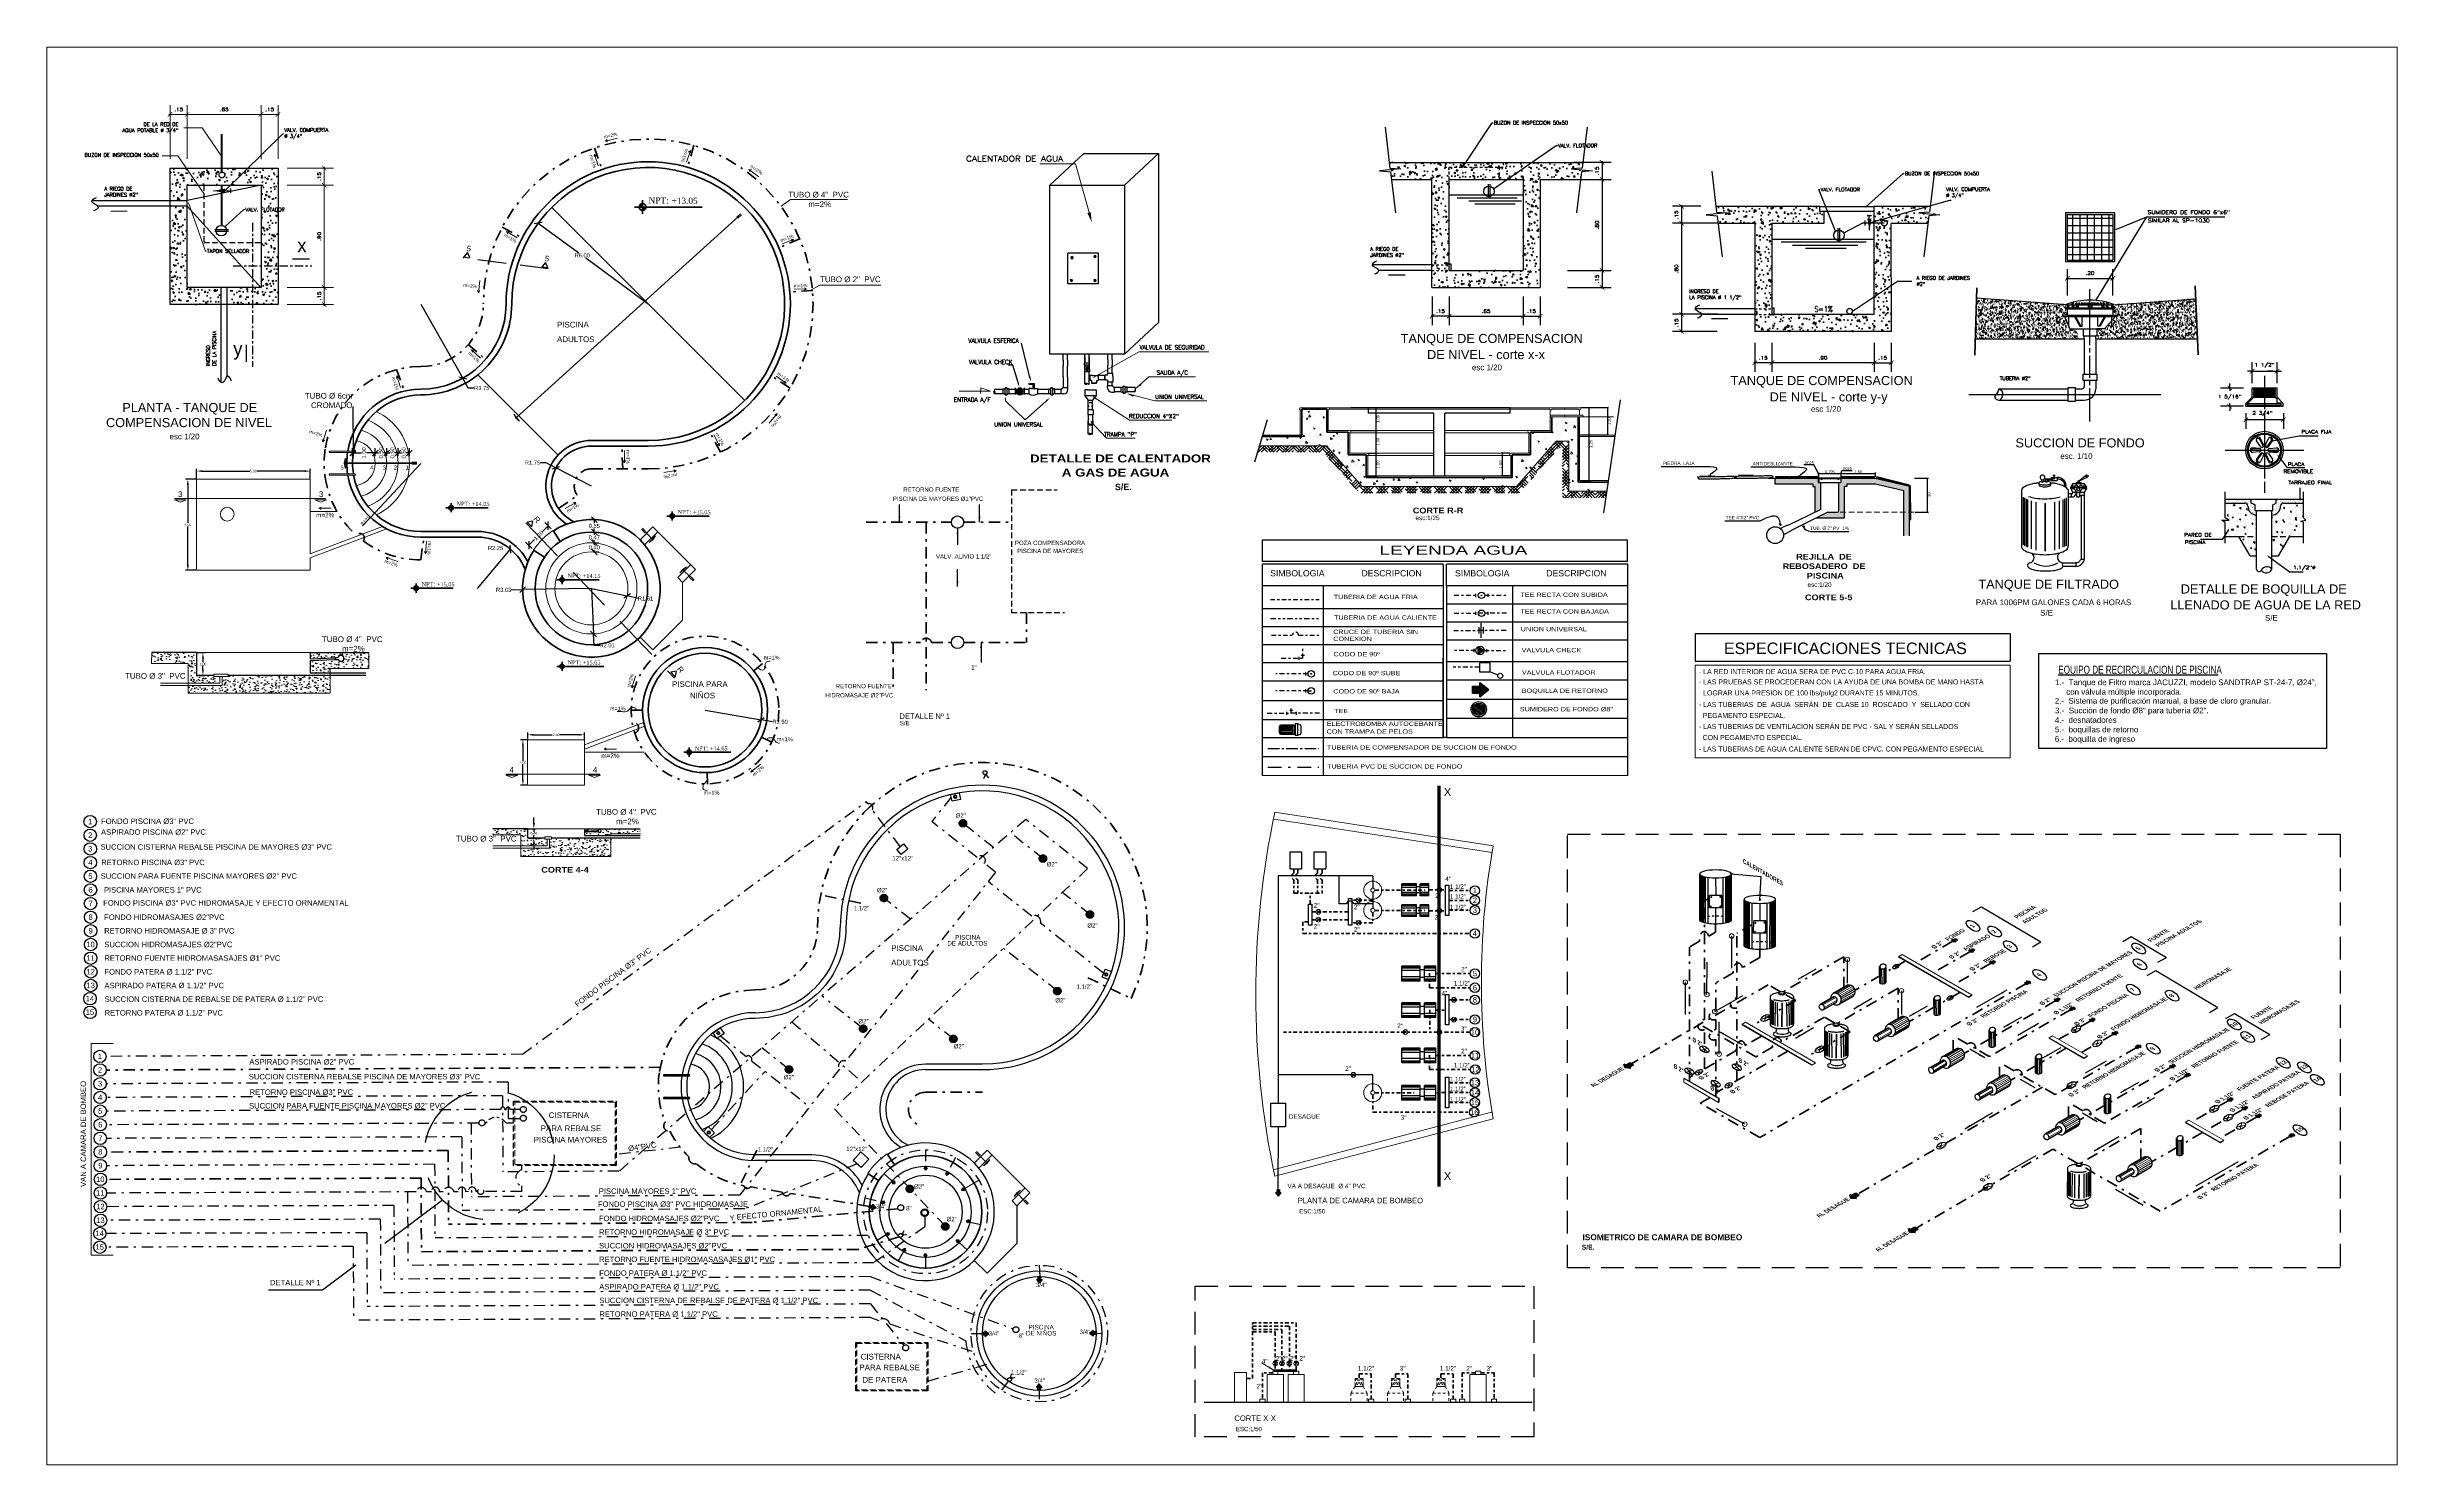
# Model space of a CAD drawing. Header units: millimetres. Extents: x 300 to 403, y 95 to 158.
import ezdxf
from ezdxf.enums import TextEntityAlignment as Align

# ---------------------------------------------------------------- set-up
doc = ezdxf.new("R2010")
doc.units = ezdxf.units.MM
for name, pattern in [('AC', [1.03, 0.75, -0.1, 0, -0.08, 0, -0.1]), ('ACAD_ISO03W100', [30, 12, -18]), ('ACAD_ISO04W100', [30.5, 24, -3, 0.5, -3]), ('ACAD_ISO12W100', [22, 12, -3, 0.5, -3, 0.5, -3]), ('CENTER2', [1.125, 0.75, -0.125, 0.125, -0.125]), ('CENTERX2', [101.6, 63.5, -12.7, 12.7, -12.7]), ('DASHDOT', [1, 0.5, -0.25, 0, -0.25]), ('DASHDOTX2', [2, 1, -0.5, 0, -0.5]), ('DASHED2', [0.375, 0.25, -0.125]), ('DASHEDX2', [1.5, 1, -0.5]), ('DIVIDE2', [0.625, 0.25, -0.125, 0, -0.125, 0, -0.125]), ('HIDDEN', [0.375, 0.25, -0.125]), ('HIDDEN2', [4.7625, 3.175, -1.5875]), ('RAYITAS', [0.375, 0.25, -0.125])]:
    doc.linetypes.add(name, pattern=pattern)
doc.layers.get('0').update_dxf_attribs({"lineweight": 15})
doc.layers.get('DEFPOINTS').update_dxf_attribs({"lineweight": 15})
for name, color, linetype in [('-', 7, 'Continuous'), ('001', 1, 'Continuous'), ('002', 2, 'Continuous'), ('003', 3, 'Continuous'), ('004', 4, 'Continuous'), ('006', 6, 'Continuous'), ('06', 6, 'Continuous'), ('AC', 4, 'AC'), ('ACCESORIOS', 2, 'Continuous'), ('AGUA', 3, 'Continuous'), ('AGUAC', 120, 'DIVIDE2'), ('AGUAF', 3, 'ACAD_ISO04W100'), ('DET-PISC', 1, 'Continuous'), ('DRENAJES', 1, 'Continuous'), ('EQUIPO', 3, 'Continuous'), ('LAYER2', 4, 'Continuous'), ('LIBRERIAS', 1, 'Continuous'), ('LINEA-1', 1, 'Continuous'), ('LINEA-3', 3, 'Continuous'), ('LINEACORTE', 4, 'CENTER2'), ('MURO', 4, 'Continuous'), ('MUROS', 1, 'Continuous'), ('REGUALDOR', 1, 'ACAD_ISO04W100'), ('SUMIDERO', 1, 'DASHEDX2'), ('TEXTOS', 1, 'Continuous'), ('TRAZO02', 2, 'Continuous'), ('TRAZO03', 3, 'Continuous'), ('TRAZO05', 4, 'Continuous')]:
    doc.layers.add(name, color=color, linetype=linetype)
for name, color, linetype, lineweight in [('01', 1, 'Continuous', 15), ('02', 2, 'Continuous', 15), ('03', 3, 'Continuous', 30), ('04', 4, 'Continuous', 40), ('04ANDENESCALERAS', 2, 'Continuous', 40), ('08', 140, 'Continuous', 70), ('08C', 140, 'Continuous', 70), ('a', 1, 'Continuous', 15), ('CORTE', 6, 'Continuous', 15), ('COTAS', 1, 'Continuous', 15), ('GRAF-02-5', 16, 'Continuous', 25), ('TEXTO', 3, 'Continuous', 15)]:
    doc.layers.add(name, color=color, linetype=linetype, lineweight=lineweight)
doc.styles.add('1-20', font='ROMANS.SHX', dxfattribs={"width": 1.2, "height": 0.15})
doc.styles.add('ARIAL', font='arial.ttf')
doc.styles.add('DIMTEXT', font='ROMANS.SHX', dxfattribs={"width": 0.75})
doc.styles.add('DUTCH1', font='dutchb.ttf')
doc.styles.add('F-1', font='arial.ttf', dxfattribs={"height": 0.3})
doc.styles.add('MEMBRETE', font='stylu.ttf', dxfattribs={"height": 0.1})
doc.styles.add('ROMANS', font='romans.shx')
doc.styles.add('SANSSERIFBOLD', font='sasb____.pfb')
doc.styles.add('style2', font='swisscl.ttf')
doc.dimstyles.new('1-20', dxfattribs={"dimtxt": 0.05, "dimasz": 0.2, "dimexe": 0.4, "dimexo": 0.4, "dimgap": 0.15, "dimtad": 1, "dimlfac": 0.2, "dimzin": 4, "dimdsep": 46, "dimtxsty": '1-20', "dimblk1": 'ARCHTICK', "dimblk2": 'ARCHTICK', "dimsah": 1, "dimcen": 0.1, "dimdle": 0.05, "dimclrd": 256, "dimclre": 256, "dimclrt": 2, "dimadec": 0, "dimazin": 0, "dimtfac": 1.8, "dimtdec": 4, "dimtix": 1, "dimtmove": 0, "dimatfit": 3, "dimldrblk": 'ARCHTICK', "dimfxl": 0, "dimtolj": 1, "dimtzin": 0, "dimarcsym": 0})
doc.dimstyles.new('1_50', dxfattribs={"dimtxt": 0.11, "dimasz": 0.125, "dimexe": 0.1, "dimexo": 0.03, "dimgap": 0.02, "dimtad": 0, "dimtih": 1, "dimtoh": 1, "dimzin": 2, "dimdsep": 46, "dimtxsty": 'ARIAL', "dimblk": 'OBLIQUE', "dimcen": 0.09, "dimclrd": 4, "dimclre": 4, "dimclrt": 3, "dimazin": 0, "dimtfac": 1, "dimtmove": 2, "dimatfit": 3, "dimldrblk": 'NONE', "dimfxl": 0, "dimtolj": 1, "dimtzin": 0, "dimarcsym": 0})
doc.dimstyles.new('25FLECHA', dxfattribs={"dimtxt": 0.05, "dimasz": 0.05, "dimexe": 0.1, "dimexo": 0.3, "dimgap": 0.025, "dimtad": 0, "dimzin": 4, "dimdsep": 46, "dimtxsty": 'DIMTEXT', "dimcen": 0.1, "dimclrd": 1, "dimclre": 1, "dimclrt": 3, "dimadec": 0, "dimazin": 0, "dimtfac": 1.8, "dimtdec": 4, "dimtix": 1, "dimtmove": 0, "dimatfit": 3, "dimfxl": 0, "dimtolj": 1, "dimtzin": 0, "dimarcsym": 0})
doc.dimstyles.new('Copy of 1_50', dxfattribs={"dimtxt": 0.11, "dimasz": 0.25, "dimexe": 0.1, "dimexo": 0.03, "dimgap": 0.02, "dimtad": 0, "dimtih": 1, "dimtoh": 1, "dimzin": 2, "dimdsep": 46, "dimtxsty": 'ARIAL', "dimcen": 0.09, "dimclrd": 2, "dimclre": 2, "dimclrt": 3, "dimazin": 0, "dimtfac": 1, "dimtmove": 2, "dimatfit": 3, "dimfxl": 0, "dimtolj": 1, "dimtzin": 0, "dimarcsym": 0})
doc.dimstyles.new('ISO-25', dxfattribs={"dimtxt": 0.125, "dimasz": 0.015, "dimexe": 0.05, "dimexo": 0.05, "dimgap": 0.015, "dimtad": 2, "dimzin": 4, "dimdsep": 46, "dimtxsty": 'ARIAL', "dimblk": 'DOT', "dimcen": 2.5, "dimclrd": 1, "dimclre": 1, "dimclrt": 3, "dimadec": 0, "dimazin": 0, "dimtfac": 1, "dimtmove": 0, "dimatfit": 3, "dimldrblk": 'DOT', "dimfxl": 0, "dimarcsym": 0})
doc.dimstyles.get("Standard").update_dxf_attribs({"dimtxt": 0.18, "dimasz": 0.25, "dimexe": 0.2, "dimexo": 0.1, "dimgap": 0.02, "dimtad": 0, "dimtih": 1, "dimtoh": 1, "dimzin": 2, "dimdsep": 46, "dimtxsty": 'ARIAL', "dimblk": 'OBLIQUE', "dimcen": 0.18, "dimclrd": 22, "dimclre": 22, "dimclrt": 42, "dimazin": 0, "dimtfac": 1, "dimtmove": 2, "dimatfit": 3, "dimldrblk": 'NONE', "dimfxl": 0, "dimtolj": 1, "dimtzin": 0, "dimarcsym": 0})
pattern_1 = [(50, (-1613.37595, -1949.861), (0.573808146, -0.05020171), [0.06, -0.66]), (355, (-1613.37595, -1949.861), (-0.11100107, 0.60175371), [0.048, -0.528]), (100.4514, (-1613.32813, -1949.8652), (0.46280751, 0.55155163), [0.05099215, -0.56091369]), (46.1842, (-1613.37595, -1949.701), (0.85379284, -0.13241521), [0.09, -0.99]), (96.6356, (-1613.3048, -1949.71204), (0.74773016, 0.7792943), [0.07648823, -0.8413704]), (351.1842, (-1613.37595, -1949.701), (0.74772956, 0.77929488), [0.072, -0.792]), (21, (-1613.29595, -1949.741), (0.47752564, -0.32209511), [0.06, -0.66]), (326, (-1613.29595, -1949.741), (0.19465227, 0.58012004), [0.048, -0.528]), (71.4514, (-1613.25615, -1949.76785), (0.6721781, 0.2580244), [0.05099215, -0.56091369]), (37.5, (-1613.37595, -1949.861), (0.009727884, 0.266315083), [0, -0.5216, 0, -0.536, 0, -0.53]), (7.5, (-1613.37595, -1949.861), (0.21045563, 0.31552937), [0, -0.3056, 0, -0.5096, 0, -0.202]), (327.5, (-1613.55435, -1949.861), (0.427057949, -0.018043897), [0, -0.2, 0, -0.624, 0, -0.828]), (317.5, (-1613.63435, -1949.861), (0.466548935, 0.080083986), [0, -0.26, 0, -0.4144, 0, -0.588])]
pattern_2 = [(37.5, (-1613.37595, -1949.861), (-0.006299336, 0.192682377), [0, -0.152, 0, -0.17, 0, -0.1625]), (7.5, (-1613.37595, -1949.861), (0.17697767, 0.282214607), [0, -0.082, 0, -0.137, 0, -0.0525]), (327.5, (-1613.49895, -1949.861), (0.311414186, 0.000565905), [0, -0.05, 0, -0.18, 0, -0.235]), (317.5, (-1613.49895, -1949.861), (0.30061266, 0.087767556), [0, -0.025, 0, -0.118, 0, -0.135])]
pattern_3 = [(50, (27.8868, 141.51156), (0.45546167, -0.0398477), [0.047625, -0.523875]), (355, (27.8868, 141.51156), (-0.0881071, 0.4776416), [0.0381, -0.4191]), (100.451, (27.92476, 141.50824), (0.36735625, 0.4377917), [0.040475, -0.445225]), (46.1842, (27.8868, 141.63856), (0.6776976, -0.1051058), [0.0714375, -0.7858125]), (96.6356, (27.9433, 141.6298), (0.5935106, 0.6185639), [0.0607125, -0.6678375]), (351.184, (27.8868, 141.63856), (0.5935115, 0.6185628), [0.05715, -0.62865]), (21, (27.9503, 141.6068), (0.3790372, -0.2556638), [0.047625, -0.523875]), (326, (27.9503, 141.6068), (0.1545051, 0.4604699), [0.0381, -0.4191]), (71.4514, (27.9819, 141.5855), (0.5335412, 0.20480714), [0.040475, -0.445225]), (37.5, (27.88681, 141.51156), (0.00772151, 0.2113876), [0, -0.41402, 0, -0.42545, 0, -0.4206875]), (7.5, (27.8868, 141.51156), (0.16704916, 0.25045144), [0, -0.24257, 0, -0.404495, 0, -0.1603375]), (327.5, (27.7452, 141.51156), (0.33897649, -0.01432186), [0, -0.15875, 0, -0.4953, 0, -0.657225]), (317.5, (27.6817, 141.51156), (0.37032295, 0.06356623), [0, -0.206375, 0, -0.32893, 0, -0.466725])]

# ---------------------------------------------------------------- blocks, each defined once
blk = doc.blocks.new('_ARCHTICK')
at = {"color": 0, "linetype": 'ByBlock', "const_width": 0.15}
blk.add_lwpolyline([(-0.5, -0.5), (0.5, 0.5)], dxfattribs=at)
blk = doc.blocks.new('*D20')
at = {"layer": 'DEFPOINTS', "color": 0, "ltscale": 0.07}
for p in [(373.56, 149.84), (371.56, 145.84), (373.56, 145.84)]:
    blk.add_point(p, dxfattribs=at)
at = {"layer": 'MUROS', "lineweight": -2, "ltscale": 0.07}
for p, q in [((373.16, 149.84), (371.16, 149.84)), ((371.56, 149.89), (371.56, 145.79)), ((373.16, 145.84), (371.16, 145.84))]:
    blk.add_line(p, q, dxfattribs=at)
at = {"layer": 'MUROS', "lineweight": -2, "ltscale": 0.07, "xscale": 0.2, "yscale": 0.2, "zscale": 0.2}
for p, rotation in [((371.56, 149.84), 90), ((371.56, 145.84), 270)]:
    blk.add_blockref('_ARCHTICK', p, dxfattribs=dict(at, rotation=rotation))
at = {"layer": 'MUROS', "color": 2, "ltscale": 0.07, "insert": (371.33, 147.84), "char_height": 0.15, "attachment_point": 5, "rotation": 90, "style": '1-20'}
blk.add_mtext('\\A1;.80', dxfattribs=at)
blk = doc.blocks.new('*D21')
at = {"layer": 'DEFPOINTS', "color": 0, "ltscale": 0.07}
for p in [(373.56, 145.84), (371.56, 145.09), (373.53, 145.09)]:
    blk.add_point(p, dxfattribs=at)
at = {"layer": 'MUROS', "lineweight": -2, "ltscale": 0.07}
for p, q in [((373.16, 145.84), (371.16, 145.84)), ((371.56, 145.89), (371.56, 145.04)), ((373.13, 145.09), (371.16, 145.09))]:
    blk.add_line(p, q, dxfattribs=at)
at = {"layer": 'MUROS', "lineweight": -2, "ltscale": 0.07, "xscale": 0.2, "yscale": 0.2, "zscale": 0.2}
for p, rotation in [((371.56, 145.84), 90), ((371.56, 145.09), 270)]:
    blk.add_blockref('_ARCHTICK', p, dxfattribs=dict(at, rotation=rotation))
at = {"layer": 'MUROS', "color": 2, "ltscale": 0.07, "insert": (371.33, 145.46), "char_height": 0.15, "attachment_point": 5, "rotation": 90, "style": '1-20'}
blk.add_mtext('\\A1;.15', dxfattribs=at)
blk = doc.blocks.new('*D22')
at = {"layer": 'DEFPOINTS', "color": 0, "ltscale": 0.07}
for p in [(371.56, 149.84), (372.81, 150.59), (373.56, 149.84)]:
    blk.add_point(p, dxfattribs=at)
at = {"layer": 'MUROS', "lineweight": -2, "ltscale": 0.07}
for p, q in [((372.41, 150.59), (371.16, 150.59)), ((373.16, 149.84), (371.16, 149.84)), ((371.56, 150.64), (371.56, 149.79))]:
    blk.add_line(p, q, dxfattribs=at)
at = {"layer": 'MUROS', "lineweight": -2, "ltscale": 0.07, "xscale": 0.2, "yscale": 0.2, "zscale": 0.2}
for p, rotation in [((371.56, 150.59), 90), ((371.56, 149.84), 270)]:
    blk.add_blockref('_ARCHTICK', p, dxfattribs=dict(at, rotation=rotation))
at = {"layer": 'MUROS', "color": 2, "ltscale": 0.07, "insert": (371.33, 150.21), "char_height": 0.15, "attachment_point": 5, "rotation": 90, "style": '1-20'}
blk.add_mtext('\\A1;.15', dxfattribs=at)
blk = doc.blocks.new('*D23')
at = {"layer": 'DEFPOINTS', "color": 0, "ltscale": 0.07}
for p in [(361.34, 147.02), (364.59, 147.02), (364.59, 145.76)]:
    blk.add_point(p, dxfattribs=at)
at = {"layer": 'MUROS', "lineweight": -2, "ltscale": 0.07}
for p, q in [((361.29, 145.76), (364.64, 145.76)), ((361.34, 146.62), (361.34, 145.36)), ((364.59, 146.62), (364.59, 145.36))]:
    blk.add_line(p, q, dxfattribs=at)
at = {"layer": 'MUROS', "lineweight": -2, "ltscale": 0.07, "xscale": 0.2, "yscale": 0.2, "zscale": 0.2, "rotation": 180}
blk.add_blockref('_ARCHTICK', (361.34, 145.76), dxfattribs=at)
at = {"layer": 'MUROS', "lineweight": -2, "ltscale": 0.07, "xscale": 0.2, "yscale": 0.2, "zscale": 0.2}
blk.add_blockref('_ARCHTICK', (364.59, 145.76), dxfattribs=at)
at = {"layer": 'MUROS', "color": 2, "ltscale": 0.07, "insert": (362.96, 145.98), "char_height": 0.15, "attachment_point": 5, "style": '1-20'}
blk.add_mtext('\\A1;.65', dxfattribs=at)
blk = doc.blocks.new('*D24')
at = {"layer": 'DEFPOINTS', "color": 0, "ltscale": 0.07}
for p in [(360.59, 147.02), (361.34, 147.02), (360.59, 145.76)]:
    blk.add_point(p, dxfattribs=at)
at = {"layer": 'MUROS', "lineweight": -2, "ltscale": 0.07}
for p, q in [((361.39, 145.76), (360.54, 145.76)), ((360.59, 146.62), (360.59, 145.36)), ((361.34, 146.62), (361.34, 145.36))]:
    blk.add_line(p, q, dxfattribs=at)
at = {"layer": 'MUROS', "lineweight": -2, "ltscale": 0.07, "xscale": 0.2, "yscale": 0.2, "zscale": 0.2, "rotation": 180}
blk.add_blockref('_ARCHTICK', (360.59, 145.76), dxfattribs=at)
at = {"layer": 'MUROS', "lineweight": -2, "ltscale": 0.07, "xscale": 0.2, "yscale": 0.2, "zscale": 0.2}
blk.add_blockref('_ARCHTICK', (361.34, 145.76), dxfattribs=at)
at = {"layer": 'MUROS', "color": 2, "ltscale": 0.07, "insert": (360.96, 145.98), "char_height": 0.15, "attachment_point": 5, "style": '1-20'}
blk.add_mtext('\\A1;.15', dxfattribs=at)
blk = doc.blocks.new('*D25')
at = {"layer": 'DEFPOINTS', "color": 0, "ltscale": 0.07}
for p in [(366.3, 151.77), (366.14, 147.77), (368.06, 147.77)]:
    blk.add_point(p, dxfattribs=at)
at = {"layer": 'MUROS', "lineweight": -2, "ltscale": 0.07}
for p, q in [((366.7, 151.77), (368.46, 151.77)), ((368.06, 151.82), (368.06, 147.72)), ((366.54, 147.77), (368.46, 147.77))]:
    blk.add_line(p, q, dxfattribs=at)
at = {"layer": 'MUROS', "lineweight": -2, "ltscale": 0.07, "xscale": 0.2, "yscale": 0.2, "zscale": 0.2}
for p, rotation in [((368.06, 151.77), 90), ((368.06, 147.77), 270)]:
    blk.add_blockref('_ARCHTICK', p, dxfattribs=dict(at, rotation=rotation))
at = {"layer": 'MUROS', "color": 2, "ltscale": 0.07, "insert": (367.84, 149.77), "char_height": 0.15, "attachment_point": 5, "rotation": 90, "style": '1-20'}
blk.add_mtext('\\A1;.80', dxfattribs=at)
blk = doc.blocks.new('*D26')
at = {"layer": 'DEFPOINTS', "color": 0, "ltscale": 0.07}
for p in [(366.14, 147.77), (366.14, 147.02), (368.06, 147.02)]:
    blk.add_point(p, dxfattribs=at)
at = {"layer": 'MUROS', "lineweight": -2, "ltscale": 0.07}
for p, q in [((366.54, 147.77), (368.46, 147.77)), ((368.06, 147.82), (368.06, 146.97)), ((366.54, 147.02), (368.46, 147.02))]:
    blk.add_line(p, q, dxfattribs=at)
at = {"layer": 'MUROS', "lineweight": -2, "ltscale": 0.07, "xscale": 0.2, "yscale": 0.2, "zscale": 0.2}
for p, rotation in [((368.06, 147.77), 90), ((368.06, 147.02), 270)]:
    blk.add_blockref('_ARCHTICK', p, dxfattribs=dict(at, rotation=rotation))
at = {"layer": 'MUROS', "color": 2, "ltscale": 0.07, "insert": (367.84, 147.39), "char_height": 0.15, "attachment_point": 5, "rotation": 90, "style": '1-20'}
blk.add_mtext('\\A1;.15', dxfattribs=at)
blk = doc.blocks.new('*D27')
at = {"layer": 'DEFPOINTS', "color": 0, "ltscale": 0.07}
for p in [(364.59, 147.02), (365.34, 147.02), (365.34, 145.76)]:
    blk.add_point(p, dxfattribs=at)
at = {"layer": 'MUROS', "lineweight": -2, "ltscale": 0.07}
for p, q in [((364.54, 145.76), (365.39, 145.76)), ((364.59, 146.62), (364.59, 145.36)), ((365.34, 146.62), (365.34, 145.36))]:
    blk.add_line(p, q, dxfattribs=at)
at = {"layer": 'MUROS', "lineweight": -2, "ltscale": 0.07, "xscale": 0.2, "yscale": 0.2, "zscale": 0.2, "rotation": 180}
blk.add_blockref('_ARCHTICK', (364.59, 145.76), dxfattribs=at)
at = {"layer": 'MUROS', "lineweight": -2, "ltscale": 0.07, "xscale": 0.2, "yscale": 0.2, "zscale": 0.2}
blk.add_blockref('_ARCHTICK', (365.34, 145.76), dxfattribs=at)
at = {"layer": 'MUROS', "color": 2, "ltscale": 0.07, "insert": (364.96, 145.98), "char_height": 0.15, "attachment_point": 5, "style": '1-20'}
blk.add_mtext('\\A1;.15', dxfattribs=at)
blk = doc.blocks.new('*D28')
at = {"layer": 'DEFPOINTS', "color": 0, "ltscale": 0.07}
for p in [(366.41, 152.52), (366.3, 151.77), (368.06, 151.77)]:
    blk.add_point(p, dxfattribs=at)
at = {"layer": 'MUROS', "lineweight": -2, "ltscale": 0.07}
for p, q in [((366.81, 152.52), (368.46, 152.52)), ((368.06, 152.57), (368.06, 151.72)), ((366.7, 151.77), (368.46, 151.77))]:
    blk.add_line(p, q, dxfattribs=at)
at = {"layer": 'MUROS', "lineweight": -2, "ltscale": 0.07, "xscale": 0.2, "yscale": 0.2, "zscale": 0.2}
for p, rotation in [((368.06, 152.52), 90), ((368.06, 151.77), 270)]:
    blk.add_blockref('_ARCHTICK', p, dxfattribs=dict(at, rotation=rotation))
at = {"layer": 'MUROS', "color": 2, "ltscale": 0.07, "insert": (367.84, 152.14), "char_height": 0.15, "attachment_point": 5, "rotation": 90, "style": '1-20'}
blk.add_mtext('\\A1;.15', dxfattribs=at)
blk = doc.blocks.new('*D29')
at = {"layer": 'DEFPOINTS', "color": 0, "ltscale": 0.07}
for p in [(375.53, 144.98), (380.03, 144.98), (375.53, 143.71)]:
    blk.add_point(p, dxfattribs=at)
at = {"layer": 'MUROS', "lineweight": -2, "ltscale": 0.07}
for p, q in [((380.08, 143.71), (375.48, 143.71)), ((375.53, 144.58), (375.53, 143.31)), ((380.03, 144.58), (380.03, 143.31))]:
    blk.add_line(p, q, dxfattribs=at)
at = {"layer": 'MUROS', "lineweight": -2, "ltscale": 0.07, "xscale": 0.2, "yscale": 0.2, "zscale": 0.2, "rotation": 180}
blk.add_blockref('_ARCHTICK', (375.53, 143.71), dxfattribs=at)
at = {"layer": 'MUROS', "lineweight": -2, "ltscale": 0.07, "xscale": 0.2, "yscale": 0.2, "zscale": 0.2}
blk.add_blockref('_ARCHTICK', (380.03, 143.71), dxfattribs=at)
at = {"layer": 'MUROS', "color": 2, "ltscale": 0.07, "insert": (377.78, 143.93), "char_height": 0.15, "attachment_point": 5, "style": '1-20'}
blk.add_mtext('\\A1;.90', dxfattribs=at)
blk = doc.blocks.new('*D30')
at = {"layer": 'DEFPOINTS', "color": 0, "ltscale": 0.07}
for p in [(374.78, 144.98), (375.53, 144.98), (374.78, 143.71)]:
    blk.add_point(p, dxfattribs=at)
at = {"layer": 'MUROS', "lineweight": -2, "ltscale": 0.07}
for p, q in [((375.58, 143.71), (374.73, 143.71)), ((374.78, 144.58), (374.78, 143.31)), ((375.53, 144.58), (375.53, 143.31))]:
    blk.add_line(p, q, dxfattribs=at)
at = {"layer": 'MUROS', "lineweight": -2, "ltscale": 0.07, "xscale": 0.2, "yscale": 0.2, "zscale": 0.2, "rotation": 180}
blk.add_blockref('_ARCHTICK', (374.78, 143.71), dxfattribs=at)
at = {"layer": 'MUROS', "lineweight": -2, "ltscale": 0.07, "xscale": 0.2, "yscale": 0.2, "zscale": 0.2}
blk.add_blockref('_ARCHTICK', (375.53, 143.71), dxfattribs=at)
at = {"layer": 'MUROS', "color": 2, "ltscale": 0.07, "insert": (375.15, 143.93), "char_height": 0.15, "attachment_point": 5, "style": '1-20'}
blk.add_mtext('\\A1;.15', dxfattribs=at)
blk = doc.blocks.new('*D31')
at = {"layer": 'DEFPOINTS', "color": 0, "ltscale": 0.07}
for p in [(380.03, 144.98), (380.78, 144.98), (380.78, 143.71)]:
    blk.add_point(p, dxfattribs=at)
at = {"layer": 'MUROS', "lineweight": -2, "ltscale": 0.07}
for p, q in [((379.98, 143.71), (380.83, 143.71)), ((380.03, 144.58), (380.03, 143.31)), ((380.78, 144.58), (380.78, 143.31))]:
    blk.add_line(p, q, dxfattribs=at)
at = {"layer": 'MUROS', "lineweight": -2, "ltscale": 0.07, "xscale": 0.2, "yscale": 0.2, "zscale": 0.2, "rotation": 180}
blk.add_blockref('_ARCHTICK', (380.03, 143.71), dxfattribs=at)
at = {"layer": 'MUROS', "lineweight": -2, "ltscale": 0.07, "xscale": 0.2, "yscale": 0.2, "zscale": 0.2}
blk.add_blockref('_ARCHTICK', (380.78, 143.71), dxfattribs=at)
at = {"layer": 'MUROS', "color": 2, "ltscale": 0.07, "insert": (380.4, 143.93), "char_height": 0.15, "attachment_point": 5, "style": '1-20'}
blk.add_mtext('\\A1;.15', dxfattribs=at)
blk = doc.blocks.new('*D32')
at = {"layer": 'DEFPOINTS', "color": 0, "ltscale": 0.07}
for p in [(396.64, 142.71), (397.74, 143.34), (397.74, 142.71)]:
    blk.add_point(p, dxfattribs=at)
at = {"layer": 'MUROS', "lineweight": -2, "ltscale": 0.07}
for p, q in [((396.64, 142.81), (396.64, 143.74)), ((397.74, 142.81), (397.74, 143.74)), ((396.64, 143.34), (396.44, 143.34)), ((396.64, 143.34), (397.74, 143.34)), ((397.74, 143.34), (397.94, 143.34))]:
    blk.add_line(p, q, dxfattribs=at)
at = {"layer": 'MUROS', "lineweight": -2, "ltscale": 0.07, "xscale": 0.2, "yscale": 0.2, "zscale": 0.2}
blk.add_blockref('_ARCHTICK', (396.64, 143.34), dxfattribs=at)
at = {"layer": 'MUROS', "lineweight": -2, "ltscale": 0.07, "xscale": 0.2, "yscale": 0.2, "zscale": 0.2, "rotation": 180}
blk.add_blockref('_ARCHTICK', (397.74, 143.34), dxfattribs=at)
at = {"layer": 'MUROS', "color": 2, "ltscale": 0.07, "insert": (397.19, 143.6), "char_height": 0.15, "attachment_point": 5, "style": '1-20'}
blk.add_mtext('\\A1;1 1/2"', dxfattribs=at)
blk = doc.blocks.new('*X19')
at = {"color": 0}
for p, q in [((-16.21, 1.35), (-16.21, 1.35)), ((-16.19, 1.18), (-16.19, 1.18)), ((-16.18, 1.17), (-16.18, 1.17)), ((-16.16, 1.48), (-16.16, 1.48)), ((-16.16, 1.35), (-16.16, 1.35)), ((-16.16, 1.06), (-16.16, 1.06)), ((-16.15, 1.39), (-16.15, 1.39)), ((-16.15, 1.15), (-16.15, 1.15)), ((-16.14, 1.04), (-16.14, 1.04)), ((-16.13, 1.53), (-16.13, 1.53)), ((-16.12, 1.38), (-16.12, 1.38)), ((-16.12, 1.22), (-16.12, 1.22)), ((-16.11, 1.4), (-16.11, 1.4)), ((-16.11, 1.07), (-16.11, 1.07)), ((-16.09, 1.27), (-16.09, 1.27)), ((-16.08, 1.28), (-16.08, 1.28)), ((-16.08, 1.2), (-16.08, 1.2)), ((-16.07, 1.26), (-16.07, 1.26)), ((-16.05, 1.41), (-16.05, 1.41)), ((-16.72, 0.29), (-16.72, 0.29)), ((-16.67, 0.37), (-16.67, 0.37)), ((-16.65, 0.29), (-16.65, 0.29)), ((-16.64, 0.35), (-16.64, 0.35)), ((-16.63, 0.33), (-16.63, 0.33)), ((-16.62, 0.36), (-16.62, 0.36)), ((-16.61, 0.31), (-16.61, 0.31)), ((-16.61, 0.3), (-16.61, 0.3)), ((-16.61, 0.21), (-16.61, 0.21)), ((-16.58, 0.47), (-16.58, 0.47)), ((-16.54, 0.31), (-16.54, 0.31)), ((-16.54, 0.25), (-16.54, 0.25)), ((-16.52, 0.27), (-16.52, 0.27)), ((-16.51, 0.52), (-16.51, 0.52)), ((-16.51, 0.45), (-16.51, 0.45)), ((-16.51, 0.29), (-16.51, 0.29)), ((-16.47, 0.47), (-16.47, 0.47)), ((-16.46, 0.53), (-16.46, 0.53)), ((-16.43, 0.32), (-16.43, 0.32)), ((-16.42, 0.37), (-16.42, 0.37)), ((-16.41, 0.52), (-16.41, 0.52)), ((-16.4, 0.53), (-16.4, 0.53)), ((-16.4, 0.37), (-16.4, 0.37)), ((-16.39, 0.4), (-16.39, 0.4)), ((-16.39, 0.35), (-16.39, 0.35)), ((-16.39, 0.33), (-16.39, 0.33)), ((-16.37, 0.38), (-16.37, 0.38)), ((-16.33, 0.47), (-16.33, 0.47)), ((-16.32, 0.34), (-16.32, 0.34)), ((-16.31, 0.44), (-16.31, 0.44)), ((-16.3, 0.32), (-16.3, 0.32)), ((-16.3, 0.29), (-16.3, 0.29)), ((-16.29, 0.55), (-16.29, 0.55)), ((-16.25, 0.55), (-16.25, 0.55)), ((-16.24, 0.57), (-16.24, 0.57)), ((-16.23, 0.54), (-16.23, 0.54)), ((-16.21, 0.99), (-16.21, 0.99)), ((-16.21, 0.87), (-16.21, 0.87)), ((-16.21, 0.84), (-16.21, 0.84)), ((-16.2, 0.68), (-16.2, 0.68)), ((-16.2, 0.55), (-16.2, 0.55)), ((-16.2, 0.53), (-16.2, 0.53)), ((-16.18, 0.98), (-16.18, 0.98)), ((-16.18, 0.56), (-16.18, 0.56)), ((-16.15, 0.77), (-16.15, 0.77)), ((-16.15, 0.76), (-16.15, 0.76)), ((-16.15, 0.67), (-16.15, 0.67)), ((-16.15, 0.47), (-16.15, 0.47)), ((-16.13, 0.45), (-16.13, 0.45)), ((-16.12, 0.99), (-16.12, 0.99)), ((-16.12, 0.97), (-16.12, 0.97)), ((-16.11, 0.91), (-16.11, 0.91)), ((-16.11, 0.78), (-16.11, 0.78)), ((-16.1, 0.76), (-16.1, 0.76)), ((-16.1, 0.61), (-16.1, 0.61)), ((-16.09, 0.45), (-16.09, 0.45)), ((-16.08, 0.95), (-16.08, 0.95)), ((-16.08, 0.47), (-16.08, 0.47)), ((-16.07, 0.98), (-16.07, 0.98)), ((-16.07, 0.69), (-16.07, 0.69)), ((-16.07, 0.58), (-16.07, 0.58)), ((-16.05, 0.77), (-16.05, 0.77)), ((-16.05, 0.67), (-16.05, 0.67)), ((-16.74, -0.55), (-16.74, -0.55)), ((-16.69, -0.64), (-16.69, -0.64)), ((-16.68, -0.5), (-16.68, -0.5)), ((-16.68, -0.54), (-16.68, -0.54)), ((-16.61, -0.56), (-16.61, -0.56)), ((-16.6, -0.63), (-16.6, -0.63)), ((-16.6, -0.74), (-16.6, -0.74)), ((-16.59, -0.56), (-16.59, -0.56)), ((-16.58, -0.72), (-16.58, -0.72)), ((-16.57, -0.52), (-16.57, -0.52)), ((-16.56, -0.65), (-16.56, -0.65)), ((-16.53, -0.64), (-16.53, -0.64)), ((-16.53, -0.83), (-16.53, -0.83)), ((-16.51, -0.65), (-16.51, -0.65)), ((-16.5, -0.85), (-16.5, -0.85)), ((-16.49, -0.72), (-16.49, -0.72)), ((-16.48, -0.63), (-16.48, -0.63)), ((-16.47, -0.79), (-16.47, -0.79)), ((-16.45, -0.72), (-16.45, -0.72)), ((-16.44, -0.71), (-16.44, -0.71)), ((-16.44, -0.73), (-16.44, -0.73)), ((-16.39, -0.71), (-16.39, -0.71)), ((-16.37, -0.55), (-16.37, -0.55)), ((-16.37, -0.71), (-16.37, -0.71)), ((-16.36, -0.79), (-16.36, -0.79)), ((-16.36, -0.86), (-16.36, -0.86)), ((-16.35, -0.63), (-16.35, -0.63)), ((-16.35, -0.8), (-16.35, -0.8)), ((-16.31, -0.65), (-16.31, -0.65)), ((-16.29, -0.57), (-16.29, -0.57)), ((-16.28, -0.69), (-16.28, -0.69)), ((-16.28, -0.83), (-16.28, -0.83)), ((-16.28, -0.86), (-16.28, -0.86)), ((-16.27, -0.63), (-16.27, -0.63)), ((-16.27, -0.79), (-16.27, -0.79)), ((-16.25, -0.85), (-16.25, -0.85)), ((-16.24, -0.69), (-16.24, -0.69)), ((-16.2, -0.89), (-16.2, -0.89)), ((-16.2, -0.94), (-16.2, -0.94)), ((-16.19, -0.73), (-16.19, -0.73)), ((-16.19, -0.95), (-16.19, -0.95)), ((-16.16, -0.71), (-16.16, -0.71)), ((-16.16, -0.89), (-16.16, -0.89)), ((-16.15, -0.86), (-16.15, -0.86)), ((-16.15, -1.01), (-16.15, -1.01)), ((-16.13, -0.93), (-16.13, -0.93)), ((-16.12, -0.72), (-16.12, -0.72)), ((-16.12, -1.01), (-16.12, -1.01)), ((-16.11, -0.73), (-16.11, -0.73)), ((-16.1, -0.88), (-16.1, -0.88)), ((-16.05, -0.78), (-16.05, -0.78)), ((-16.05, -0.94), (-16.05, -0.94)), ((-16.21, -1.83), (-16.21, -1.83)), ((-16.2, -1.51), (-16.2, -1.51)), ((-16.19, -1.23), (-16.19, -1.23)), ((-16.19, -1.53), (-16.19, -1.53)), ((-16.18, -1.05), (-16.18, -1.05)), ((-16.18, -1.53), (-16.18, -1.53)), ((-16.18, -1.83), (-16.18, -1.83)), ((-16.17, -1.3), (-16.17, -1.3)), ((-16.17, -1.54), (-16.17, -1.54)), ((-16.17, -1.85), (-16.17, -1.85)), ((-16.16, -1.51), (-16.16, -1.51)), ((-16.15, -1.23), (-16.15, -1.23)), ((-16.14, -1.17), (-16.14, -1.17)), ((-16.14, -1.32), (-16.14, -1.32)), ((-16.13, -1.09), (-16.13, -1.09)), ((-16.13, -1.48), (-16.13, -1.48)), ((-16.13, -1.63), (-16.13, -1.63)), ((-16.12, -1.25), (-16.12, -1.25)), ((-16.12, -1.71), (-16.12, -1.71)), ((-16.12, -1.73), (-16.12, -1.73)), ((-16.12, -1.79), (-16.12, -1.79)), ((-16.11, -1.31), (-16.11, -1.31)), ((-16.11, -1.61), (-16.11, -1.61)), ((-16.1, -1.32), (-16.1, -1.32)), ((-16.09, -1.08), (-16.09, -1.08)), ((-16.09, -1.43), (-16.09, -1.43)), ((-16.09, -1.5), (-16.09, -1.5)), ((-16.08, -1.7), (-16.08, -1.7)), ((-16.06, -1.13), (-16.06, -1.13)), ((-16.06, -1.29), (-16.06, -1.29)), ((-16.06, -1.45), (-16.06, -1.45))]:
    blk.add_line(p, q, dxfattribs=at)
blk = doc.blocks.new('*D33')
at = {"layer": 'DEFPOINTS', "color": 0, "ltscale": 0.07}
for p in [(395.66, 142.6), (396.37, 142.6), (396.37, 141.8)]:
    blk.add_point(p, dxfattribs=at)
at = {"layer": 'MUROS', "lineweight": -2, "ltscale": 0.07}
for p, q in [((396.27, 142.6), (395.26, 142.6)), ((395.66, 142.6), (395.66, 142.8)), ((395.66, 142.6), (395.66, 142.47)), ((396.27, 141.8), (395.26, 141.8)), ((395.66, 141.8), (395.66, 141.94)), ((395.66, 141.8), (395.66, 141.6))]:
    blk.add_line(p, q, dxfattribs=at)
at = {"layer": 'MUROS', "lineweight": -2, "ltscale": 0.07, "xscale": 0.2, "yscale": 0.2, "zscale": 0.2}
for p, rotation in [((395.66, 142.6), 270), ((395.66, 141.8), 90)]:
    blk.add_blockref('_ARCHTICK', p, dxfattribs=dict(at, rotation=rotation))
at = {"layer": 'MUROS', "color": 2, "ltscale": 0.07, "insert": (395.66, 142.2), "char_height": 0.15, "attachment_point": 5, "style": '1-20'}
blk.add_mtext('\\A1;1 5/16"', dxfattribs=at)
blk = doc.blocks.new('*D34')
at = {"layer": 'DEFPOINTS', "color": 0, "ltscale": 0.07}
for p in [(396.37, 141.6), (398.02, 141.6), (398.02, 141.21)]:
    blk.add_point(p, dxfattribs=at)
at = {"layer": 'MUROS', "lineweight": -2, "ltscale": 0.07}
for p, q in [((396.32, 141.21), (398.07, 141.21)), ((396.37, 141.5), (396.37, 140.81)), ((398.02, 141.5), (398.02, 140.81))]:
    blk.add_line(p, q, dxfattribs=at)
at = {"layer": 'MUROS', "lineweight": -2, "ltscale": 0.07, "xscale": 0.2, "yscale": 0.2, "zscale": 0.2, "rotation": 180}
blk.add_blockref('_ARCHTICK', (396.37, 141.21), dxfattribs=at)
at = {"layer": 'MUROS', "lineweight": -2, "ltscale": 0.07, "xscale": 0.2, "yscale": 0.2, "zscale": 0.2}
blk.add_blockref('_ARCHTICK', (398.02, 141.21), dxfattribs=at)
at = {"layer": 'MUROS', "color": 2, "ltscale": 0.07, "insert": (397.1, 141.48), "char_height": 0.15, "attachment_point": 5, "style": '1-20'}
blk.add_mtext('\\A1;2 3/4"', dxfattribs=at)
blk = doc.blocks.new('*D35')
at = {"layer": 'DEFPOINTS', "color": 0, "ltscale": 0.07}
for p in [(390.52, 147.42), (388.52, 146.26), (390.52, 146.26)]:
    blk.add_point(p, dxfattribs=at)
at = {"layer": 'MUROS', "lineweight": -2, "ltscale": 0.07}
for p, q in [((388.52, 146.66), (388.52, 147.82)), ((390.52, 146.66), (390.52, 147.82)), ((388.47, 147.42), (390.57, 147.42))]:
    blk.add_line(p, q, dxfattribs=at)
at = {"layer": 'MUROS', "lineweight": -2, "ltscale": 0.07, "xscale": 0.2, "yscale": 0.2, "zscale": 0.2, "rotation": 180}
blk.add_blockref('_ARCHTICK', (388.52, 147.42), dxfattribs=at)
at = {"layer": 'MUROS', "lineweight": -2, "ltscale": 0.07, "xscale": 0.2, "yscale": 0.2, "zscale": 0.2}
blk.add_blockref('_ARCHTICK', (390.52, 147.42), dxfattribs=at)
at = {"layer": 'MUROS', "color": 2, "ltscale": 0.07, "insert": (389.52, 147.65), "char_height": 0.15, "attachment_point": 5, "style": '1-20'}
blk.add_mtext('\\A1;.20', dxfattribs=at)
blk = doc.blocks.new('*D99')
at = {"layer": 'DEFPOINTS', "color": 0, "ltscale": 0.07}
for p in [(-0.75, 6.65), (-0.75, 4.28), (0, 4.29)]:
    blk.add_point(p, dxfattribs=at)
at = {"layer": 'MUROS', "lineweight": -2, "ltscale": 0.07}
for p, q in [((0.05, 6.65), (-0.8, 6.65)), ((-0.75, 4.68), (-0.75, 7.05)), ((0, 4.69), (0, 7.05))]:
    blk.add_line(p, q, dxfattribs=at)
at = {"layer": 'MUROS', "lineweight": -2, "ltscale": 0.07, "xscale": 0.2, "yscale": 0.2, "zscale": 0.2, "rotation": 180}
blk.add_blockref('_ARCHTICK', (-0.75, 6.65), dxfattribs=at)
at = {"layer": 'MUROS', "lineweight": -2, "ltscale": 0.07, "xscale": 0.2, "yscale": 0.2, "zscale": 0.2}
blk.add_blockref('_ARCHTICK', (0, 6.65), dxfattribs=at)
at = {"layer": 'MUROS', "color": 2, "ltscale": 0.07, "insert": (-0.37, 6.87), "char_height": 0.15, "attachment_point": 5, "style": '1-20'}
blk.add_mtext('\\A1;.15', dxfattribs=at)
blk = doc.blocks.new('*D100')
at = {"layer": 'DEFPOINTS', "color": 0, "ltscale": 0.07}
for p in [(-4.75, 6.65), (-4.75, 4.29), (-4, 4.29)]:
    blk.add_point(p, dxfattribs=at)
at = {"layer": 'MUROS', "lineweight": -2, "ltscale": 0.07}
for p, q in [((-3.95, 6.65), (-4.8, 6.65)), ((-4.75, 4.69), (-4.75, 7.05)), ((-4, 4.69), (-4, 7.05))]:
    blk.add_line(p, q, dxfattribs=at)
at = {"layer": 'MUROS', "lineweight": -2, "ltscale": 0.07, "xscale": 0.2, "yscale": 0.2, "zscale": 0.2, "rotation": 180}
blk.add_blockref('_ARCHTICK', (-4.75, 6.65), dxfattribs=at)
at = {"layer": 'MUROS', "lineweight": -2, "ltscale": 0.07, "xscale": 0.2, "yscale": 0.2, "zscale": 0.2}
blk.add_blockref('_ARCHTICK', (-4, 6.65), dxfattribs=at)
at = {"layer": 'MUROS', "color": 2, "ltscale": 0.07, "insert": (-4.37, 6.87), "char_height": 0.15, "attachment_point": 5, "style": '1-20'}
blk.add_mtext('\\A1;.15', dxfattribs=at)
blk = doc.blocks.new('*D101')
at = {"layer": 'DEFPOINTS', "color": 0, "ltscale": 0.07}
for p in [(-4, 6.65), (-4, 4.29), (-0.75, 4.28)]:
    blk.add_point(p, dxfattribs=at)
at = {"layer": 'MUROS', "lineweight": -2, "ltscale": 0.07}
for p, q in [((-0.7, 6.65), (-4.05, 6.65)), ((-4, 4.69), (-4, 7.05)), ((-0.75, 4.68), (-0.75, 7.05))]:
    blk.add_line(p, q, dxfattribs=at)
at = {"layer": 'MUROS', "lineweight": -2, "ltscale": 0.07, "xscale": 0.2, "yscale": 0.2, "zscale": 0.2, "rotation": 180}
blk.add_blockref('_ARCHTICK', (-4, 6.65), dxfattribs=at)
at = {"layer": 'MUROS', "lineweight": -2, "ltscale": 0.07, "xscale": 0.2, "yscale": 0.2, "zscale": 0.2}
blk.add_blockref('_ARCHTICK', (-0.75, 6.65), dxfattribs=at)
at = {"layer": 'MUROS', "color": 2, "ltscale": 0.07, "insert": (-2.37, 6.87), "char_height": 0.15, "attachment_point": 5, "style": '1-20'}
blk.add_mtext('\\A1;.65', dxfattribs=at)
blk = doc.blocks.new('*D102')
at = {"layer": 'DEFPOINTS', "color": 0, "ltscale": 0.07}
for p in [(0, 3.54), (0, -0.96), (2.03, -0.96)]:
    blk.add_point(p, dxfattribs=at)
at = {"layer": 'MUROS', "lineweight": -2, "ltscale": 0.07}
for p, q in [((0.4, 3.54), (2.43, 3.54)), ((2.03, 3.59), (2.03, -1.01)), ((0.4, -0.96), (2.43, -0.96))]:
    blk.add_line(p, q, dxfattribs=at)
at = {"layer": 'MUROS', "lineweight": -2, "ltscale": 0.07, "xscale": 0.2, "yscale": 0.2, "zscale": 0.2}
for p, rotation in [((2.03, 3.54), 90), ((2.03, -0.96), 270)]:
    blk.add_blockref('_ARCHTICK', p, dxfattribs=dict(at, rotation=rotation))
at = {"layer": 'MUROS', "color": 2, "ltscale": 0.07, "insert": (1.81, 1.29), "char_height": 0.15, "attachment_point": 5, "rotation": 90, "style": '1-20'}
blk.add_mtext('\\A1;.90', dxfattribs=at)
blk = doc.blocks.new('*D103')
at = {"layer": 'DEFPOINTS', "color": 0, "ltscale": 0.07}
for p in [(0, -0.96), (0, -1.71), (2.03, -1.71)]:
    blk.add_point(p, dxfattribs=at)
at = {"layer": 'MUROS', "lineweight": -2, "ltscale": 0.07}
for p, q in [((0.4, -0.96), (2.43, -0.96)), ((2.03, -0.91), (2.03, -1.76)), ((0.4, -1.71), (2.43, -1.71))]:
    blk.add_line(p, q, dxfattribs=at)
at = {"layer": 'MUROS', "lineweight": -2, "ltscale": 0.07, "xscale": 0.2, "yscale": 0.2, "zscale": 0.2}
for p, rotation in [((2.03, -0.96), 90), ((2.03, -1.71), 270)]:
    blk.add_blockref('_ARCHTICK', p, dxfattribs=dict(at, rotation=rotation))
at = {"layer": 'MUROS', "color": 2, "ltscale": 0.07, "insert": (1.81, -1.33), "char_height": 0.15, "attachment_point": 5, "rotation": 90, "style": '1-20'}
blk.add_mtext('\\A1;.15', dxfattribs=at)
blk = doc.blocks.new('*D104')
at = {"layer": 'DEFPOINTS', "color": 0, "ltscale": 0.07}
for p in [(0, 4.29), (0, 3.54), (2.03, 3.54)]:
    blk.add_point(p, dxfattribs=at)
at = {"layer": 'MUROS', "lineweight": -2, "ltscale": 0.07}
for p, q in [((0.4, 4.29), (2.43, 4.29)), ((2.03, 4.34), (2.03, 3.49)), ((0.4, 3.54), (2.43, 3.54))]:
    blk.add_line(p, q, dxfattribs=at)
at = {"layer": 'MUROS', "lineweight": -2, "ltscale": 0.07, "xscale": 0.2, "yscale": 0.2, "zscale": 0.2}
for p, rotation in [((2.03, 4.29), 90), ((2.03, 3.54), 270)]:
    blk.add_blockref('_ARCHTICK', p, dxfattribs=dict(at, rotation=rotation))
at = {"layer": 'MUROS', "color": 2, "ltscale": 0.07, "insert": (1.81, 3.92), "char_height": 0.15, "attachment_point": 5, "rotation": 90, "style": '1-20'}
blk.add_mtext('\\A1;.15', dxfattribs=at)
blk = doc.blocks.new('A$C7A8A2295')
at = {"layer": '02', "color": 2, "linetype": 'HIDDEN', "ltscale": 0.6}
for p, q in [((-0.22, 0.36), (-0.45, 0)), ((-0.45, 0), (-0.45, -0.5)), ((-0.45, 0), (0.45, 0)), ((-0.22, 0.81), (-0.22, 0.36)), ((-0.22, 0.81), (-0.22, 0.36)), ((-0.22, 0.81), (0.23, 0.81)), ((-0.22, 0.81), (0.23, 0.81)), ((-0.22, 0.36), (0.23, 0.36)), ((-0.22, 0.36), (0.23, 0.36)), ((0.23, 0.81), (0.23, 0.36)), ((0.23, 0.81), (0.23, 0.36)), ((0.23, 0.36), (0.45, 0)), ((0.23, 0.36), (0.45, 0)), ((0.44, 0), (0.44, -0.5))]:
    blk.add_line(p, q, dxfattribs=at)
for radius in [0.225, 0.225, 0.135, 0.135, 0.045, 0.045]:
    blk.add_circle((0, 0.59), radius, dxfattribs=at)
blk = doc.blocks.new('A$C607B5EFA')
at = {"layer": '01'}
for p, q in [((-0.021, 0.016), (0.021, -0.016)), ((0.017, 0.021), (-0.017, -0.021))]:
    blk.add_line(p, q, dxfattribs=at)
at = {"layer": '02'}
blk.add_circle((0, 0), 0.0266, dxfattribs=at)
blk = doc.blocks.new('TRI')
at = {"layer": '02'}
blk.add_hatch(color=256, dxfattribs=at).paths.add_polyline_path([(0.2, 0), (0, 0.04), (-0.2, 0)])
blk.add_lwpolyline([(0.2, 0), (0, 0.04), (0, 0.04), (-0.2, 0)], close=True, dxfattribs=at)
blk = doc.blocks.new('COLI')
at = {"layer": '02'}
for p, q in [((-0.03, 0), (-0.03, -0.22)), ((0.03, 0), (0.03, -0.22))]:
    blk.add_line(p, q, dxfattribs=at)
blk = doc.blocks.new('A$C52AA0474')
at = {"layer": 'AGUAF'}
h = blk.add_hatch(dxfattribs=at)
h.set_pattern_fill('ANSI31', color=1, scale=0.008133, angle=90, style=0)
h.set_pattern_definition([(135, (54.826096, -60.614636), (-0.018259815, -0.018259815), [])])
h.paths.add_polyline_path([(-0.13, 0, 1), (0.13, 0, 1)])
for radius in [0.163, 0.13]:
    blk.add_circle((0, 0), radius, dxfattribs=at)
blk = doc.blocks.new('A$C1EDB04F7')
at = {"layer": 'AGUAF'}
for p, q in [((-0.11, 0.09), (-0.23, 0.15)), ((-0.04, 0.13), (-0.05, 0.27))]:
    blk.add_line(p, q, dxfattribs=at)
blk.add_lwpolyline([(-0.11, 0.09), (-0.08, 0.05), (-0.01, 0.09), (-0.04, 0.13)], close=True, dxfattribs=at)
blk.add_circle((0, 0), 0.0848, dxfattribs=at)
blk = doc.blocks.new('A$C00A173EA')
at = {"layer": 'AGUAF', "linetype": 'DASHDOTX2'}
blk.add_hatch(color=4, dxfattribs=at).paths.add_polyline_path([(0.26, 0.14, 0.004264), (0.22, 0.19), (0.18, 0.23), (0.08, 0.15), (0.04, 0.2), (0, 0), (0.2, 0.01), (0.16, 0.06)])
at = {"layer": 'AGUAF', "color": 4, "linetype": 'DASHDOTX2'}
for p, q in [((0.04, 0.2), (0, 0)), ((0.2, 0.01), (0, 0)), ((0.04, 0.2), (0.08, 0.15)), ((0.18, 0.23), (0.08, 0.15)), ((0.26, 0.14), (0.16, 0.06)), ((0.16, 0.06), (0.2, 0.01)), ((0.18, 0.23), (0.26, 0.14))]:
    blk.add_line(p, q, dxfattribs=at)
blk = doc.blocks.new('_Oblique')
at = {"layer": 'GRAF-02-5', "color": 0, "lineweight": -2}
blk.add_line((-0.5, -0.5), (0.5, 0.5), dxfattribs=at)
blk = doc.blocks.new('*D59')
at = {"layer": '01', "color": 22, "lineweight": -2}
for p in [(328.62, 128.44), (331.58, 127.93)]:
    blk.add_line(p, (331.08, 128.01), dxfattribs=at)
at = {"layer": 'DEFPOINTS', "color": 0}
for p in [(328.62, 128.44), (331.08, 128.01)]:
    blk.add_point(p, dxfattribs=at)
at = {"layer": '01', "color": 22, "lineweight": -2, "xscale": 0.25, "yscale": 0.25, "zscale": 0.25, "rotation": 170.0929818910111}
blk.add_blockref('_Oblique', (331.08, 128.01), dxfattribs=at)
at = {"layer": '01', "color": 42, "insert": (331.92, 127.93), "char_height": 0.18, "attachment_point": 5, "style": 'ARIAL'}
blk.add_mtext('\\A1;R2.50', dxfattribs=at)
blk = doc.blocks.new('_NONE')
at = {"color": 0, "linetype": 'ByBlock'}
blk.add_circle((0, 0), 0.25, dxfattribs=at)
blk = doc.blocks.new('*D60')
at = {"layer": '01', "color": 22, "lineweight": -2}
for p, q in [((323.72, 136.82), (323.95, 136.82)), ((323.75, 136.82), (323.75, 136.66)), ((323.75, 136.27), (323.75, 136.43)), ((323.72, 136.27), (323.95, 136.27))]:
    blk.add_line(p, q, dxfattribs=at)
at = {"layer": 'DEFPOINTS', "color": 0}
for p in [(323.62, 136.82), (323.75, 136.82), (323.62, 136.27)]:
    blk.add_point(p, dxfattribs=at)
at = {"layer": '01', "color": 22, "lineweight": -2, "xscale": 0.25, "yscale": 0.25, "zscale": 0.25}
for p, rotation in [((323.75, 136.82), 90), ((323.75, 136.27), 270)]:
    blk.add_blockref('_Oblique', p, dxfattribs=dict(at, rotation=rotation))
at = {"layer": '01', "color": 42, "insert": (323.75, 136.54), "char_height": 0.18, "attachment_point": 5, "style": 'ARIAL'}
blk.add_mtext('\\A1;0.55', dxfattribs=at)
blk = doc.blocks.new('*D61')
at = {"layer": '01', "color": 22, "lineweight": -2}
for p, q in [((323.72, 136.27), (323.95, 136.27)), ((323.72, 135.8), (323.95, 135.8)), ((323.75, 136.27), (323.75, 136.15)), ((323.75, 135.8), (323.75, 135.92))]:
    blk.add_line(p, q, dxfattribs=at)
at = {"layer": 'DEFPOINTS', "color": 0}
for p in [(323.62, 136.27), (323.62, 135.8), (323.75, 136.27)]:
    blk.add_point(p, dxfattribs=at)
at = {"layer": '01', "color": 22, "lineweight": -2, "xscale": 0.25, "yscale": 0.25, "zscale": 0.25}
for p, rotation in [((323.75, 136.27), 90), ((323.75, 135.8), 270)]:
    blk.add_blockref('_Oblique', p, dxfattribs=dict(at, rotation=rotation))
at = {"layer": '01', "color": 42, "insert": (323.75, 136.03), "char_height": 0.18, "attachment_point": 5, "style": 'ARIAL'}
blk.add_mtext('\\A1;0.47', dxfattribs=at)
blk = doc.blocks.new('*D62')
at = {"layer": '01', "color": 22, "lineweight": -2}
for p, q in [((321.72, 136.55), (321.47, 136.29)), ((321.86, 136.41), (321.58, 136.69)), ((321.01, 135.55), (320.73, 135.83)), ((320.87, 135.69), (321.12, 135.95))]:
    blk.add_line(p, q, dxfattribs=at)
at = {"layer": 'DEFPOINTS', "color": 0}
for p in [(321.72, 136.55), (321.08, 135.48), (321.93, 136.34)]:
    blk.add_point(p, dxfattribs=at)
at = {"layer": '01', "color": 22, "lineweight": -2, "xscale": 0.25, "yscale": 0.25, "zscale": 0.25}
for p, rotation in [((321.72, 136.55), 45), ((320.87, 135.69), 225)]:
    blk.add_blockref('_Oblique', p, dxfattribs=dict(at, rotation=rotation))
at = {"layer": '01', "color": 42, "insert": (321.3, 136.12), "char_height": 0.18, "attachment_point": 5, "rotation": 45, "style": 'ARIAL'}
blk.add_mtext('\\A1;1.20', dxfattribs=at)
blk = doc.blocks.new('*D63')
at = {"layer": '01', "color": 22, "lineweight": -2}
for p in [(320.1, 133.73), (323.62, 133.79)]:
    blk.add_line(p, (320.6, 133.74), dxfattribs=at)
at = {"layer": 'DEFPOINTS', "color": 0}
for p in [(320.6, 133.74), (323.62, 133.79)]:
    blk.add_point(p, dxfattribs=at)
at = {"layer": '01', "color": 22, "lineweight": -2, "xscale": 0.25, "yscale": 0.25, "zscale": 0.25, "rotation": 1.034479822473973}
blk.add_blockref('_Oblique', (320.6, 133.74), dxfattribs=at)
at = {"layer": '01', "color": 42, "insert": (319.76, 133.73), "char_height": 0.18, "attachment_point": 5, "style": 'ARIAL'}
blk.add_mtext('\\A1;R3.03', dxfattribs=at)
blk = doc.blocks.new('*D64')
at = {"layer": '01', "color": 22, "lineweight": -2}
blk.add_line((318.62, 133.79), (320.07, 135.52), dxfattribs=at)
at = {"layer": 'DEFPOINTS', "color": 0}
for p in [(320.07, 135.52), (318.62, 133.79)]:
    blk.add_point(p, dxfattribs=at)
at = {"layer": '01', "color": 22, "lineweight": -2, "xscale": 0.25, "yscale": 0.25, "zscale": 0.25, "rotation": 49.95397366142053}
blk.add_blockref('_Oblique', (320.07, 135.52), dxfattribs=at)
at = {"layer": '01', "color": 42, "insert": (319.41, 135.57), "char_height": 0.18, "attachment_point": 5, "style": 'ARIAL'}
blk.add_mtext('\\A1;R2.25', dxfattribs=at)
blk = doc.blocks.new('*D65')
at = {"layer": '01', "color": 22, "lineweight": -2}
for p in [(323.62, 133.79), (325.68, 133.35)]:
    blk.add_line(p, (325.19, 133.46), dxfattribs=at)
at = {"layer": 'DEFPOINTS', "color": 0}
for p in [(323.62, 133.79), (325.19, 133.46)]:
    blk.add_point(p, dxfattribs=at)
at = {"layer": '01', "color": 22, "lineweight": -2, "xscale": 0.25, "yscale": 0.25, "zscale": 0.25, "rotation": 167.9412157395913}
blk.add_blockref('_Oblique', (325.19, 133.46), dxfattribs=at)
at = {"layer": '01', "color": 42, "insert": (326, 133.35), "char_height": 0.18, "attachment_point": 5, "style": 'ARIAL'}
blk.add_mtext('\\A1;R1.61', dxfattribs=at)
blk = doc.blocks.new('*D66')
at = {"layer": '01', "color": 22, "lineweight": -2}
for p, q in [((323.72, 135.8), (323.95, 135.8)), ((323.72, 135.4), (323.95, 135.4)), ((323.75, 135.8), (323.75, 135.71)), ((323.75, 135.4), (323.75, 135.49))]:
    blk.add_line(p, q, dxfattribs=at)
at = {"layer": 'DEFPOINTS', "color": 0}
for p in [(323.62, 135.8), (323.62, 135.4), (323.75, 135.8)]:
    blk.add_point(p, dxfattribs=at)
at = {"layer": '01', "color": 22, "lineweight": -2, "xscale": 0.25, "yscale": 0.25, "zscale": 0.25}
for p, rotation in [((323.75, 135.8), 90), ((323.75, 135.4), 270)]:
    blk.add_blockref('_Oblique', p, dxfattribs=dict(at, rotation=rotation))
at = {"layer": '01', "color": 42, "insert": (323.75, 135.6), "char_height": 0.18, "attachment_point": 5, "style": 'ARIAL'}
blk.add_mtext('\\A1;0.40', dxfattribs=at)
blk = doc.blocks.new('*D67')
at = {"layer": '01', "color": 22, "lineweight": -2}
for p, q in [((323.62, 133.79), (323.71, 131.79)), ((323.74, 131.29), (323.71, 131.79)), ((323.99, 131.29), (323.74, 131.29))]:
    blk.add_line(p, q, dxfattribs=at)
at = {"layer": 'DEFPOINTS', "color": 0}
for p in [(323.62, 133.79), (323.71, 131.79)]:
    blk.add_point(p, dxfattribs=at)
at = {"layer": '01', "color": 22, "lineweight": -2, "xscale": 0.25, "yscale": 0.25, "zscale": 0.25, "rotation": 92.67218117744243}
blk.add_blockref('_Oblique', (323.71, 131.79), dxfattribs=at)
at = {"layer": '01', "color": 42, "insert": (324.31, 131.29), "char_height": 0.18, "attachment_point": 5, "style": 'ARIAL'}
blk.add_mtext('\\A1;R2.01', dxfattribs=at)
blk = doc.blocks.new('*D68')
at = {"layer": '01', "color": 22, "lineweight": -2}
for p, q in [((313.12, 139.6), (313.12, 139.95)), ((313.12, 139.75), (313.51, 139.75)), ((314.12, 139.75), (313.73, 139.75)), ((314.12, 139.6), (314.12, 139.95))]:
    blk.add_line(p, q, dxfattribs=at)
at = {"layer": 'DEFPOINTS', "color": 0}
for p in [(313.12, 139.75), (313.12, 139.5), (314.12, 139.5)]:
    blk.add_point(p, dxfattribs=at)
at = {"layer": '01', "color": 22, "lineweight": -2, "xscale": 0.25, "yscale": 0.25, "zscale": 0.25, "rotation": 180}
blk.add_blockref('_Oblique', (313.12, 139.75), dxfattribs=at)
at = {"layer": '01', "color": 22, "lineweight": -2, "xscale": 0.25, "yscale": 0.25, "zscale": 0.25}
blk.add_blockref('_Oblique', (314.12, 139.75), dxfattribs=at)
at = {"layer": '01', "color": 42, "insert": (313.62, 139.75), "char_height": 0.18, "attachment_point": 5, "rotation": 90, "style": 'ARIAL'}
blk.add_mtext('\\A1;1.00', dxfattribs=at)
blk = doc.blocks.new('_DOT')
at = {"color": 0, "linetype": 'ByBlock'}
blk.add_line((-0.5, 0), (-1, 0), dxfattribs=at)
at = {"color": 0, "linetype": 'ByBlock', "const_width": 0.5}
blk.add_lwpolyline([(-0.25, 0, 1), (0.25, 0, 1)], format="xyb", close=True, dxfattribs=at)
blk = doc.blocks.new('*D69')
at = {"layer": 'COTAS', "color": 1, "lineweight": -2}
for p, q in [((316.12, 139.29), (313.91, 136.91)), ((313.56, 136.54), (313.9, 136.9))]:
    blk.add_line(p, q, dxfattribs=at)
at = {"layer": 'DEFPOINTS', "color": 0}
for p in [(316.12, 139.29), (313.91, 136.91)]:
    blk.add_point(p, dxfattribs=at)
at = {"layer": 'COTAS', "color": 1, "lineweight": -2, "xscale": 0.015, "yscale": 0.015, "zscale": 0.015, "rotation": 47.07693081968046}
blk.add_blockref('_DOT', (313.91, 136.91), dxfattribs=at)
at = {"layer": 'COTAS', "color": 3, "insert": (313.67, 136.77), "char_height": 0.125, "attachment_point": 5, "rotation": 47.0769, "style": 'ARIAL'}
blk.add_mtext('R3.25', dxfattribs=at)
blk = doc.blocks.new('*D70')
at = {"layer": '01', "color": 22, "lineweight": -2}
for p, q in [((321.28, 149.85), (323.07, 148.54)), ((326.12, 146.29), (323.37, 148.31))]:
    blk.add_line(p, q, dxfattribs=at)
at = {"layer": 'DEFPOINTS', "color": 0}
for p in [(321.28, 149.85), (326.12, 146.29)]:
    blk.add_point(p, dxfattribs=at)
at = {"layer": '01', "color": 22, "lineweight": -2, "xscale": 0.25, "yscale": 0.25, "zscale": 0.25, "rotation": 143.7033912341286}
blk.add_blockref('_Oblique', (321.28, 149.85), dxfattribs=at)
at = {"layer": '01', "color": 42, "insert": (323.22, 148.43), "char_height": 0.18, "attachment_point": 5, "style": 'ARIAL'}
blk.add_mtext('\\A1;R6.00', dxfattribs=at)
blk = doc.blocks.new('*D71')
at = {"layer": '01', "color": 22, "lineweight": -2}
for p, q in [((321.37, 139.32), (321.62, 139.32)), ((321.62, 139.32), (322.06, 139.1)), ((323.62, 138.29), (322.06, 139.1))]:
    blk.add_line(p, q, dxfattribs=at)
at = {"layer": 'DEFPOINTS', "color": 0}
for p in [(322.06, 139.1), (323.62, 138.29)]:
    blk.add_point(p, dxfattribs=at)
at = {"layer": '01', "color": 22, "lineweight": -2, "xscale": 0.25, "yscale": 0.25, "zscale": 0.25, "rotation": 332.7731096120218}
blk.add_blockref('_Oblique', (322.06, 139.1), dxfattribs=at)
at = {"layer": '01', "color": 42, "insert": (321.03, 139.32), "char_height": 0.18, "attachment_point": 5, "style": 'ARIAL'}
blk.add_mtext('\\A1;R1.75', dxfattribs=at)
blk = doc.blocks.new('*D72')
at = {"layer": '01', "color": 22, "lineweight": -2}
for p, q in [((314.12, 139.6), (314.12, 139.95)), ((314.12, 139.75), (314.26, 139.75)), ((314.62, 139.75), (314.48, 139.75)), ((314.62, 139.6), (314.62, 139.95))]:
    blk.add_line(p, q, dxfattribs=at)
at = {"layer": 'DEFPOINTS', "color": 0}
for p in [(314.12, 139.75), (314.12, 139.5), (314.62, 139.5)]:
    blk.add_point(p, dxfattribs=at)
at = {"layer": '01', "color": 22, "lineweight": -2, "xscale": 0.25, "yscale": 0.25, "zscale": 0.25, "rotation": 180}
blk.add_blockref('_Oblique', (314.12, 139.75), dxfattribs=at)
at = {"layer": '01', "color": 22, "lineweight": -2, "xscale": 0.25, "yscale": 0.25, "zscale": 0.25}
blk.add_blockref('_Oblique', (314.62, 139.75), dxfattribs=at)
at = {"layer": '01', "color": 42, "insert": (314.37, 139.75), "char_height": 0.18, "attachment_point": 5, "rotation": 90, "style": 'ARIAL'}
blk.add_mtext('\\A1;0.50', dxfattribs=at)
blk = doc.blocks.new('*D73')
at = {"layer": '01', "color": 22, "lineweight": -2}
for p, q in [((314.62, 139.6), (314.62, 139.95)), ((314.62, 139.75), (314.76, 139.75)), ((315.12, 139.75), (314.98, 139.75)), ((315.12, 139.6), (315.12, 139.95))]:
    blk.add_line(p, q, dxfattribs=at)
at = {"layer": 'DEFPOINTS', "color": 0}
for p in [(314.62, 139.75), (314.62, 139.5), (315.12, 139.5)]:
    blk.add_point(p, dxfattribs=at)
at = {"layer": '01', "color": 22, "lineweight": -2, "xscale": 0.25, "yscale": 0.25, "zscale": 0.25, "rotation": 180}
blk.add_blockref('_Oblique', (314.62, 139.75), dxfattribs=at)
at = {"layer": '01', "color": 22, "lineweight": -2, "xscale": 0.25, "yscale": 0.25, "zscale": 0.25}
blk.add_blockref('_Oblique', (315.12, 139.75), dxfattribs=at)
at = {"layer": '01', "color": 42, "insert": (314.87, 139.75), "char_height": 0.18, "attachment_point": 5, "rotation": 90, "style": 'ARIAL'}
blk.add_mtext('\\A1;0.50', dxfattribs=at)
blk = doc.blocks.new('*D74')
at = {"layer": '01', "color": 22, "lineweight": -2}
for p, q in [((315.12, 139.6), (315.12, 139.95)), ((315.12, 139.75), (315.26, 139.75)), ((315.62, 139.75), (315.48, 139.75)), ((315.62, 139.6), (315.62, 139.95))]:
    blk.add_line(p, q, dxfattribs=at)
at = {"layer": 'DEFPOINTS', "color": 0}
for p in [(315.12, 139.75), (315.12, 139.5), (315.62, 139.5)]:
    blk.add_point(p, dxfattribs=at)
at = {"layer": '01', "color": 22, "lineweight": -2, "xscale": 0.25, "yscale": 0.25, "zscale": 0.25, "rotation": 180}
blk.add_blockref('_Oblique', (315.12, 139.75), dxfattribs=at)
at = {"layer": '01', "color": 22, "lineweight": -2, "xscale": 0.25, "yscale": 0.25, "zscale": 0.25}
blk.add_blockref('_Oblique', (315.62, 139.75), dxfattribs=at)
at = {"layer": '01', "color": 42, "insert": (315.37, 139.75), "char_height": 0.18, "attachment_point": 5, "rotation": 90, "style": 'ARIAL'}
blk.add_mtext('\\A1;0.50', dxfattribs=at)
blk = doc.blocks.new('*D75')
at = {"layer": '01', "color": 22, "lineweight": -2}
for p, q in [((316.12, 146.29), (317.97, 143.03)), ((318.21, 142.6), (317.97, 143.03)), ((318.46, 142.6), (318.21, 142.6))]:
    blk.add_line(p, q, dxfattribs=at)
at = {"layer": 'DEFPOINTS', "color": 0}
for p in [(316.12, 146.29), (317.97, 143.03)]:
    blk.add_point(p, dxfattribs=at)
at = {"layer": '01', "color": 22, "lineweight": -2, "xscale": 0.25, "yscale": 0.25, "zscale": 0.25, "rotation": 119.5162368791907}
blk.add_blockref('_Oblique', (317.97, 143.03), dxfattribs=at)
at = {"layer": '01', "color": 42, "insert": (318.8, 142.6), "char_height": 0.18, "attachment_point": 5, "style": 'ARIAL'}
blk.add_mtext('\\A1;R3.75', dxfattribs=at)
blk = doc.blocks.new('*D76')
at = {"layer": '01', "color": 2, "lineweight": -2}
for p, q in [((306.26, 138.62), (306.26, 139.05)), ((306.51, 138.95), (308.6, 138.95)), ((311.01, 138.95), (308.93, 138.95)), ((311.26, 138.62), (311.26, 139.05))]:
    blk.add_line(p, q, dxfattribs=at)
at = {"layer": '01', "color": 2}
for points in [[(306.51, 138.99), (306.51, 138.91), (306.26, 138.95)], [(311.01, 138.99), (311.01, 138.91), (311.26, 138.95)]]:
    blk.add_solid(points, dxfattribs=at)
at = {"layer": 'DEFPOINTS', "color": 0}
for p in [(306.26, 138.95), (306.26, 138.59), (311.26, 138.59)]:
    blk.add_point(p, dxfattribs=at)
at = {"layer": '01', "color": 3, "insert": (308.76, 138.95), "char_height": 0.11, "attachment_point": 5, "style": 'ARIAL'}
blk.add_mtext('\\A1;5.00', dxfattribs=at)
blk = doc.blocks.new('*D77')
at = {"layer": '01', "color": 2, "lineweight": -2}
for p, q in [((306.23, 138.59), (305.78, 138.59)), ((305.88, 138.34), (305.88, 136.67)), ((305.88, 134.84), (305.88, 136.52)), ((306.23, 134.59), (305.78, 134.59))]:
    blk.add_line(p, q, dxfattribs=at)
at = {"layer": '01', "color": 2}
for points in [[(305.83, 138.34), (305.92, 138.34), (305.88, 138.59)], [(305.83, 134.84), (305.92, 134.84), (305.88, 134.59)]]:
    blk.add_solid(points, dxfattribs=at)
at = {"layer": 'DEFPOINTS', "color": 0}
for p in [(306.26, 138.59), (305.88, 134.59), (306.26, 134.59)]:
    blk.add_point(p, dxfattribs=at)
at = {"layer": '01', "color": 3, "insert": (305.88, 136.59), "char_height": 0.11, "attachment_point": 5, "style": 'ARIAL'}
blk.add_mtext('\\A1;4.00', dxfattribs=at)
blk = doc.blocks.new('*D78')
at = {"layer": '01', "color": 2, "lineweight": -2}
for p, q in [((306.29, 130.97), (306.64, 130.97)), ((306.54, 130.72), (306.54, 130.55)), ((306.54, 130.22), (306.54, 130.4)), ((306.29, 129.97), (306.64, 129.97))]:
    blk.add_line(p, q, dxfattribs=at)
at = {"layer": '01', "color": 2}
for points in [[(306.5, 130.72), (306.58, 130.72), (306.54, 130.97)], [(306.5, 130.22), (306.58, 130.22), (306.54, 129.97)]]:
    blk.add_solid(points, dxfattribs=at)
at = {"layer": 'DEFPOINTS', "color": 0}
for p in [(306.26, 130.97), (306.54, 130.97), (306.26, 129.97)]:
    blk.add_point(p, dxfattribs=at)
at = {"layer": '01', "color": 3, "insert": (306.54, 130.47), "char_height": 0.11, "attachment_point": 5, "style": 'ARIAL'}
blk.add_mtext('\\A1;1.00', dxfattribs=at)
blk = doc.blocks.new('*D79')
at = {"layer": '01', "color": 2, "lineweight": -2}
for p, q in [((320.82, 127.17), (320.82, 127.46)), ((321.07, 127.36), (321.9, 127.36)), ((323.07, 127.36), (322.23, 127.36)), ((323.32, 127.17), (323.32, 127.46))]:
    blk.add_line(p, q, dxfattribs=at)
at = {"layer": '01', "color": 2}
for points in [[(321.07, 127.4), (321.07, 127.32), (320.82, 127.36)], [(323.07, 127.4), (323.07, 127.32), (323.32, 127.36)]]:
    blk.add_solid(points, dxfattribs=at)
at = {"layer": 'DEFPOINTS', "color": 0}
for p in [(320.82, 127.36), (320.82, 127.14), (323.32, 127.14)]:
    blk.add_point(p, dxfattribs=at)
at = {"layer": '01', "color": 3, "insert": (322.07, 127.36), "char_height": 0.11, "attachment_point": 5, "style": 'ARIAL'}
blk.add_mtext('\\A1;2.50', dxfattribs=at)
blk = doc.blocks.new('*D80')
at = {"layer": '01', "color": 2, "lineweight": -2}
for p, q in [((320.79, 127.14), (320.51, 127.14)), ((320.61, 126.89), (320.61, 126.22)), ((320.61, 125.39), (320.61, 126.07)), ((320.79, 125.14), (320.51, 125.14))]:
    blk.add_line(p, q, dxfattribs=at)
at = {"layer": '01', "color": 2}
for points in [[(320.57, 126.89), (320.65, 126.89), (320.61, 127.14)], [(320.57, 125.39), (320.65, 125.39), (320.61, 125.14)]]:
    blk.add_solid(points, dxfattribs=at)
at = {"layer": 'DEFPOINTS', "color": 0}
for p in [(320.82, 127.14), (320.61, 125.14), (320.82, 125.14)]:
    blk.add_point(p, dxfattribs=at)
at = {"layer": '01', "color": 3, "insert": (320.61, 126.14), "char_height": 0.11, "attachment_point": 5, "style": 'ARIAL'}
blk.add_mtext('\\A1;2.00', dxfattribs=at)
blk = doc.blocks.new('*D81')
at = {"layer": '01', "color": 2, "lineweight": -2}
for p, q in [((320.85, 123.23), (321.19, 123.23)), ((321.09, 123.48), (321.09, 123.73)), ((321.09, 123.23), (321.09, 123.1)), ((320.85, 122.82), (321.19, 122.82)), ((321.09, 122.82), (321.09, 122.95)), ((321.09, 122.57), (321.09, 122.32))]:
    blk.add_line(p, q, dxfattribs=at)
at = {"layer": '01', "color": 2}
for points in [[(321.05, 123.48), (321.14, 123.48), (321.09, 123.23)], [(321.05, 122.57), (321.14, 122.57), (321.09, 122.82)]]:
    blk.add_solid(points, dxfattribs=at)
at = {"layer": 'DEFPOINTS', "color": 0}
for p in [(320.82, 123.23), (321.09, 123.23), (320.82, 122.82)]:
    blk.add_point(p, dxfattribs=at)
at = {"layer": '01', "color": 3, "insert": (321.09, 123.03), "char_height": 0.11, "attachment_point": 5, "style": 'ARIAL'}
blk.add_mtext('\\A1;0.40', dxfattribs=at)
blk = doc.blocks.new('CHECK')
at = {"layer": 'ACCESORIOS', "ltscale": 50}
for p, q in [((-0.064, 0.047), (-0.064, -0.053)), ((0.068, 0.047), (0.068, -0.053))]:
    blk.add_line(p, q, dxfattribs=at)
at = {"layer": 'ACCESORIOS', "ltscale": 20}
blk.add_lwpolyline([(-0.024, -0.042), (0.048, 0), (-0.024, 0.042)], close=True, dxfattribs=at)
at = {"layer": 'ACCESORIOS', "ltscale": 50}
blk.add_circle((0, 0), 0.05, dxfattribs=at)
at = {"layer": 'ACCESORIOS', "ltscale": 20}
blk.add_solid([(-0.024, 0.042), (0.048, 0), (-0.024, -0.042)], dxfattribs=at)
blk = doc.blocks.new('A$C58A21757')
at = {"layer": '01'}
blk.add_blockref('CHECK', (0.064, 0.053, -15.446), dxfattribs=at)
blk = doc.blocks.new('A$C48F00AD4')
at = {"layer": '01'}
for p, q in [((-0.85, -0.21), (-0.14, -0.21)), ((-0.85, -0.28), (-0.14, -0.28)), ((-0.83, -0.13), (-0.11, -0.13)), ((-0.83, -0.36), (-0.12, -0.36)), ((-0.78, -0.05), (-0.06, -0.05)), ((-0.78, -0.44), (-0.07, -0.44)), ((-0.73, -0.49), (-0.01, -0.49)), ((-0.72, 0), (0, 0)), ((0.05, -0.31), (0.7, -0.31)), ((0.06, -0.18), (0.71, -0.18)), ((0.09, -0.13), (0.75, -0.13)), ((0.09, -0.36), (0.73, -0.36))]:
    blk.add_line(p, q, dxfattribs=at)
at = {"layer": '03'}
for p, q in [((-0.63, 0.03), (0.08, 0.03)), ((-0.66, -0.52), (0.06, -0.52)), ((0.12, -0.38), (0.77, -0.38)), ((0.14, -0.11), (0.82, -0.11))]:
    blk.add_line(p, q, dxfattribs=at)
for centre, radius, start, end in [((-0.57, -0.25), 0.285, 102.5992, 252.3534), ((0.14, -0.25), 0.285, 102.3403, 252.6123), ((0.04, -0.24), 0.277, 28.9271, 81.4839), ((0.19, -0.25), 0.151, 111.0615, 243.8911), ((0.04, -0.24), 0.277, 273.4687, 329.2049)]:
    blk.add_arc(centre, radius, start, end, dxfattribs=at)
blk.add_ellipse((0.8, -0.25), major_axis=(0.019, 0.139), ratio=0.718606, dxfattribs=at)
blk = doc.blocks.new('A$C4B0B2D30')
at = {"layer": '01'}
for p, q in [((0.05, 0.04), (-0.29, -0.55)), ((0.08, 0.04), (-0.25, -0.54)), ((0.13, 0.03), (-0.2, -0.55)), ((0.2, 0), (-0.13, -0.58)), ((0.24, -0.04), (-0.1, -0.62)), ((0.25, -0.06), (-0.08, -0.65))]:
    blk.add_line(p, q, dxfattribs=at)
at = {"layer": '03'}
for p, q in [((0, 0.01), (-0.33, -0.57)), ((0.26, -0.1), (-0.09, -0.72))]:
    blk.add_line(p, q, dxfattribs=at)
at = {"layer": '03', "extrusion": (0, 0, -1)}
blk.add_ellipse((0.13, -0.06), major_axis=(-0.127, 0.059), ratio=0.63535, start_param=-0.004588, end_param=2.972171, dxfattribs=at)
blk.add_ellipse((-0.22, -0.65), major_axis=(-0.13, 0.053), ratio=0.718606, dxfattribs=at)
blk = doc.blocks.new('A$C2E5923EB')
at = {"layer": '02'}
for p, q in [((-0.37, 0.33), (-0.35, 0.35)), ((-0.37, 0.33), (0.52, -1.2)), ((-0.37, 0.33), (-0.19, 0.33)), ((-0.35, 0.35), (-0.18, 0.35)), ((-0.19, 0.33), (-0.18, 0.35)), ((-0.19, 0.33), (0.69, -1.2)), ((-0.18, 0.35), (0.7, -1.18)), ((0.52, -1.2), (0.69, -1.2)), ((0.69, -1.2), (0.7, -1.18))]:
    blk.add_line(p, q, dxfattribs=at)
blk = doc.blocks.new('A$C263819D6')
at = {"layer": '01'}
for p, q in [((0.084, -0.025), (-0.086, 0.026)), ((-0.05, -0.049), (0.047, 0.046))]:
    blk.add_line(p, q, dxfattribs=at)
at = {"layer": '03'}
blk.add_ellipse((-0.002, -0.001), major_axis=(0.0959, 0.0001), ratio=0.574832, dxfattribs=at)
blk = doc.blocks.new('A$C774E6E1A')
at = {"layer": '02'}
for p, q in [((-0.66, 0.84), (-0.64, 0.86)), ((-0.66, 0.84), (1.11, -2.23)), ((-0.66, 0.84), (-0.48, 0.84)), ((-0.64, 0.86), (-0.47, 0.86)), ((-0.48, 0.84), (-0.47, 0.86)), ((-0.48, 0.84), (1.28, -2.23)), ((-0.47, 0.86), (1.3, -2.21)), ((1.11, -2.23), (1.28, -2.23)), ((1.28, -2.23), (1.3, -2.21))]:
    blk.add_line(p, q, dxfattribs=at)
blk = doc.blocks.new('A$C32711B06')
at = {"layer": 'DET-PISC', "color": 3}
for p, q in [((-0.35, 0.43), (0.26, 1.49)), ((0.53, -0.08), (1.16, 0.99))]:
    blk.add_line(p, q, dxfattribs=at)
at = {"layer": 'DET-PISC', "color": 1}
for p, q in [((-0.23, 0.56), (0.3, 1.47)), ((-0.18, 0.55), (0.34, 1.47)), ((-0.15, 0.55), (0.38, 1.46)), ((-0.06, 0.54), (0.46, 1.45)), ((0.04, 0.51), (0.57, 1.43)), ((0.76, 1.34), (0.23, 0.44)), ((0.23, 0.43), (0.76, 1.34)), ((0.4, 0.31), (0.92, 1.22)), ((0.47, 0.23), (1, 1.14)), ((0.52, 0.16), (1.05, 1.07)), ((0.54, 0.14), (1.07, 1.05)), ((-0.09, 0.11), (-0.07, 0.15)), ((0.13, -0.01), (0.15, 0.02)), ((0.56, 0.1), (1.09, 1.01)), ((0.58, 0.07), (1.11, 0.98))]:
    blk.add_line(p, q, dxfattribs=at)
at = {"layer": 'DET-PISC', "color": 5}
blk.add_line((1.18, 1.4), (1.18, 1.4), dxfattribs=at)
at = {"layer": 'DET-PISC', "color": 3}
for points in [[(1.16, 0.99, 0.223049), (1.16, 1.06, 0.090674), (1.09, 1.18, 0.047474), (0.98, 1.29, 0.035393), (0.8, 1.4, 0.035393), (0.61, 1.5, 0.047474), (0.46, 1.54, 0.090674), (0.32, 1.54, 0.223049), (0.27, 1.51, 0.085132), (0.26, 1.49, 0.090674)], [(-0.35, 0.43, 0.160917), (-0.35, 0.38, 0.090674), (-0.28, 0.26, 0.047474), (-0.16, 0.15, 0.012949), (-0.1, 0.11, 0.035393)], [(0.13, -0.03, 0.012949), (0.2, -0.06, 0.047474), (0.35, -0.1, 0.090674), (0.5, -0.1, 0.160917), (0.53, -0.08, 0.223049)]]:
    blk.add_lwpolyline(points, format="xyb", dxfattribs=at)
at = {"layer": 'DET-PISC', "color": 2}
for points in [[(0.97, 1.72, 0.028608), (0.83, 1.79, 0.039069), (0.71, 1.83, 0.080047), (0.61, 1.84, 0.250207), (0.58, 1.82, 0.005345), (0.58, 1.82, 0.080047)], [(1.25, 1.44, 0.18798), (1.25, 1.47, 0.080047), (1.19, 1.56, 0.039069), (1.1, 1.63, 0.028608), (0.97, 1.72, 0.028608)]]:
    blk.add_lwpolyline(points, format="xyb", dxfattribs=at)
at = {"layer": 'DET-PISC', "color": 1}
for points in [[(0.48, 0.11, 0.046861), (0.36, 0.22, 0.035393), (0.19, 0.34, 0.035393), (0, 0.43, 0.039255), (-0.13, 0.47, 0.090674)], [(0.06, -0.02, 0.152867), (0.12, -0.03, 0.233036), (0.13, -0.03, 0.233036), (0.13, -0.01, 0.086958), (0.11, 0.02, 0.04428), (0.08, 0.05, 0.03277), (0.04, 0.08, 0.03277), (-0.01, 0.1, 0.04428), (-0.05, 0.11, 0.086958), (-0.09, 0.11, 0.233036), (-0.1, 0.11, 0.233036), (-0.1, 0.09, 0.086958), (-0.08, 0.06, 0.04428), (-0.05, 0.03, 0.03277)], [(0.06, 0.11, 0.052566), (0, 0.14, 0.066424), (-0.05, 0.15, 0.02942), (-0.07, 0.15, 0.071446)], [(-0.05, 0.03, 0.091543), (0.06, -0.02, 0.03277)], [(0.15, 0.02, 0.022129), (0.15, 0.03, 0.066424), (0.11, 0.07, 0.052566), (0.06, 0.11, 0.052566)]]:
    blk.add_lwpolyline(points, format="xyb", dxfattribs=at)
at = {"layer": 'DET-PISC', "color": 2}
for centre, radius, start, end in [((0.47, 1.66), 0.134, 289.3371, 52.614), ((0.67, 1.74), 0.125, 139.8587, 169.922), ((1.14, 1.28), 0.119, 73.2521, 199.3034), ((1.2, 1.44), 0.052, 239.9459, 359.614)]:
    blk.add_arc(centre, radius, start, end, dxfattribs=at)
at = {"layer": 'DET-PISC', "color": 1}
blk.add_arc((0.63, 1.16), 0.542, 30.8141, 89.1859, dxfattribs=at)
blk = doc.blocks.new('A$C2BD208D1')
at = {"layer": '01'}
blk.add_hatch(color=252, dxfattribs=at).paths.add_polyline_path([(0.35, 0), (0.14, 0.15), (0.18, 0.08), (-0.04, 0.08), (0.04, -0.07), (0.26, -0.07), (0.31, -0.15)])
at = {"layer": '04', "linetype": 'DASHDOT'}
blk.add_lwpolyline([(0.18, 0.08), (0.14, 0.15), (0.35, 0), (0.31, -0.15), (0.26, -0.07), (0.04, -0.07), (-0.04, 0.08)], close=True, dxfattribs=at)
blk = doc.blocks.new('A$C1B1C4E38')
at = {"layer": 'ACCESORIOS'}
for p, q in [((-0.86, 0.24), (-2.13, -1.96)), ((-0.74, -0.61), (-1.08, -1.2)), ((-1.08, -1.2), (-0.5, -1.53)), ((-1, -1.16), (-0.99, -1.16)), ((-0.98, -1.15), (-0.97, -1.19)), ((-0.98, -1.15), (-0.96, -1.19)), ((-0.98, -1.15), (-0.98, -1.15)), ((-0.96, -1.19), (-0.97, -1.19)), ((-0.95, -1.18), (-0.95, -1.18)), ((-0.74, -0.61), (-0.16, -0.95)), ((-0.73, -0.7), (-0.73, -0.7)), ((-0.72, -0.69), (-0.72, -0.69)), ((-0.72, -0.69), (-0.7, -0.74)), ((-0.72, -0.69), (-0.7, -0.74)), ((-0.7, -0.74), (-0.7, -0.74)), ((-0.69, -0.73), (-0.69, -0.72)), ((0.64, -0.62), (-0.63, -2.82)), ((-0.16, -0.95), (-0.5, -1.53)), ((-0.28, -0.96), (-0.28, -0.96)), ((-0.27, -0.95), (-0.26, -1)), ((-0.27, -0.95), (-0.25, -1)), ((-0.27, -0.95), (-0.27, -0.95)), ((-0.25, -1), (-0.26, -1)), ((-0.24, -0.98), (-0.24, -0.98)), ((-1.27, -2.2), (-0.79, -1.36)), ((-0.55, -1.39), (-0.55, -1.39)), ((-0.53, -1.38), (-0.54, -1.38)), ((-0.54, -1.38), (-0.52, -1.42)), ((-0.53, -1.38), (-0.52, -1.42)), ((-0.52, -1.42), (-0.52, -1.42)), ((-0.51, -1.41), (-0.5, -1.41))]:
    blk.add_line(p, q, dxfattribs=at)
at = {"layer": 'ACCESORIOS', "color": 1}
for p, q in [((-0.79, 0.28), (-2.06, -1.93)), ((-0.75, 0.28), (-2.02, -1.92)), ((-0.7, 0.28), (-1.98, -1.92)), ((-0.66, 0.27), (-1.94, -1.93)), ((-0.63, 0.27), (-1.9, -1.94)), ((-0.59, 0.26), (-1.86, -1.95)), ((-0.51, 0.24), (-1.79, -1.97)), ((-0.37, 0.18), (-1.64, -2.02)), ((-0.45, -0.78), (0, 0)), ((0.34, -0.23), (-0.93, -2.43)), ((0.46, -0.33), (-0.81, -2.53)), ((0.52, -0.38), (-0.76, -2.58)), ((0.54, -0.41), (-0.73, -2.61)), ((0.57, -0.44), (-0.7, -2.64)), ((0.59, -0.47), (-0.68, -2.67)), ((0.62, -0.51), (-0.65, -2.71)), ((0.64, -0.55), (-0.64, -2.75))]:
    blk.add_line(p, q, dxfattribs=at)
at = {"layer": 'ACCESORIOS'}
for centre, start, end in [((-0.97, -1.17), 152.2924, 327.7076), ((-0.97, -1.17), 332.2924, 147.7076), ((-0.71, -0.71), 332.2924, 147.7076), ((-0.71, -0.71), 152.2924, 327.7076), ((-0.26, -0.97), 152.2924, 327.7076), ((-0.26, -0.97), 332.2924, 147.7076), ((-0.53, -1.4), 332.2924, 147.7076), ((-0.53, -1.4), 152.2924, 327.7076)]:
    blk.add_arc(centre, 0.0234, start, end, dxfattribs=at)
at = {"layer": 'ACCESORIOS', "color": 2, "linetype": 'DASHED2', "ltscale": 0.4}
blk.add_ellipse((-0.11, -0.19), major_axis=(-0.747, 0.431), ratio=0.252894, start_param=0, end_param=3.141593, dxfattribs=at)
at = {"layer": 'ACCESORIOS', "extrusion": (0, 0, -1)}
blk.add_ellipse((-0.11, -0.19), major_axis=(-0.747, 0.431), ratio=0.252894, start_param=0, end_param=3.141593, dxfattribs=at)
blk.add_ellipse((-1.38, -2.39), major_axis=(-0.747, 0.431), ratio=0.252894, dxfattribs=at)
blk = doc.blocks.new('A$C54A247ED')
at = {"layer": 'TRAZO02', "color": 2, "linetype": 'ByBlock', "ltscale": 0.25}
for p, q in [((0, 0.414), (0, 0.279)), ((0, 0.414), (0.18, 0.414)), ((0.007, 0.414), (0.007, 0.279)), ((0.023, 0.414), (0.023, 0.279)), ((0.052, 0.414), (0.052, 0.279)), ((0.128, 0.414), (0.128, 0.279)), ((0.157, 0.414), (0.157, 0.279)), ((0.173, 0.414), (0.173, 0.279)), ((0.18, 0.414), (0.18, 0.279)), ((0, 0.279), (0.18, 0.279)), ((0, 0.225), (0, 0)), ((0, 0.225), (0.18, 0.225)), ((0.007, 0.225), (0.007, 0)), ((0.023, 0.225), (0.023, 0)), ((0.045, 0.279), (0.045, 0.225)), ((0.052, 0.225), (0.052, 0)), ((0.128, 0.225), (0.128, 0)), ((0.135, 0.279), (0.135, 0.225)), ((0.157, 0.225), (0.157, 0)), ((0.173, 0.225), (0.173, 0)), ((0.18, 0.225), (0.18, 0)), ((0, 0), (0.18, 0))]:
    blk.add_line(p, q, dxfattribs=at)
blk = doc.blocks.new('A$C4DCD772D')
at = {"layer": 'AGUAF', "color": 43, "linetype": 'DASHDOT', "ltscale": 0.4}
blk.add_line((1.099, 0.467), (0, 0.467), dxfattribs=at)
at = {"layer": 'TRAZO03', "linetype": 'Continuous', "ltscale": 0.13}
blk.add_line((1.545, 0.278), (1.87, 0.146), dxfattribs=at)
blk.add_lwpolyline([(1.099, 0.278), (1.545, 0.278), (1.545, 0.656), (1.099, 0.656)], close=True, dxfattribs=at)
blk.add_circle((1.968, 0.106), 0.106, dxfattribs=at)
blk = doc.blocks.new('A$C2C080543')
at = {"layer": 'TRAZO03', "linetype": 'Continuous', "ltscale": 0.13}
blk.add_hatch(color=256, dxfattribs=at).paths.add_polyline_path([(1.3, 0.18), (1.049, 0.345), (1.049, 0.015)])
at = {"layer": 'AGUAF', "color": 43, "linetype": 'DASHDOT', "ltscale": 0.4}
for p, q in [((0.94, 0.18), (0, 0.18)), ((1.3, 0.18), (2.241, 0.18))]:
    blk.add_line(p, q, dxfattribs=at)
at = {"layer": 'TRAZO03', "linetype": 'Continuous', "ltscale": 0.13}
for p, q in [((0.868, 0.244), (0.868, 0.109)), ((1.049, 0.345), (1.3, 0.18)), ((1.049, 0.015), (1.049, 0.345)), ((1.3, 0.18), (1.049, 0.015)), ((1.385, 0.24), (1.385, 0.105))]:
    blk.add_line(p, q, dxfattribs=at)
blk.add_circle((1.12, 0.18), 0.18, dxfattribs=at)
blk = doc.blocks.new('A$C70045EF9')
at = {"layer": 'AGUAC', "linetype": 'ACAD_ISO04W100', "ltscale": 0.13}
for p, q in [((1.056, 0.441), (1.056, 0.171)), ((1.146, 0), (1.146, 0.612)), ((1.236, 0.441), (1.236, 0.171))]:
    blk.add_line(p, q, dxfattribs=at)
at = {"layer": 'AGUAF', "color": 43, "linetype": 'DASHDOT', "ltscale": 0.4}
for p in [(0, 0.306), (2.19, 0.306)]:
    blk.add_line(p, (1.007, 0.306), dxfattribs=at)
blk = doc.blocks.new('A$C4E6053AB')
at = {"layer": 'AGUAC', "linetype": 'Continuous', "ltscale": 0.13}
blk.add_circle((1.142, 0.135), 0.135, dxfattribs=at)
at = {"layer": 'AGUAF', "color": 43, "linetype": 'DASHDOT', "ltscale": 0.4}
for p in [(0, 0.135), (2.19, 0.135)]:
    blk.add_line(p, (1.007, 0.135), dxfattribs=at)
at = {"layer": 'LINEA-3', "linetype": 'ACAD_ISO04W100', "ltscale": 0.01}
for p, q in [((0.889, 0.199), (0.889, 0.064)), ((1.41, 0.202), (1.41, 0.067))]:
    blk.add_line(p, q, dxfattribs=at)
blk = doc.blocks.new('A$C11315A1E')
at = {"layer": 'AGUAC', "linetype": 'Continuous', "ltscale": 0.13}
blk.add_circle((1.142, 0.135), 0.135, dxfattribs=at)
at = {"layer": 'AGUAC', "linetype": 'ACAD_ISO04W100', "ltscale": 0.13}
blk.add_circle((1.142, 0.135), 0.0127, dxfattribs=at)
at = {"layer": 'AGUAF', "color": 43, "linetype": 'DASHDOT', "ltscale": 0.4}
for p, q in [((0, 0.135), (1.007, 0.135)), ((1.277, 0.135), (2.19, 0.135))]:
    blk.add_line(p, q, dxfattribs=at)
at = {"layer": 'LINEA-3', "linetype": 'ACAD_ISO04W100', "ltscale": 0.01}
for p, q in [((0.889, 0.199), (0.889, 0.064)), ((1.41, 0.203), (1.41, 0.068))]:
    blk.add_line(p, q, dxfattribs=at)
blk = doc.blocks.new('A$C5E8E7578')
at = {"layer": 'AGUAF', "color": 43, "linetype": 'DASHDOT', "ltscale": 0.4}
for p, q in [((0, 0.073), (0.904, 0.073)), ((0.904, 0.073), (0.904, 0.536))]:
    blk.add_line(p, q, dxfattribs=at)
at = {"layer": 'LINEA-3', "linetype": 'ACAD_ISO04W100', "ltscale": 0.01}
for p, q in [((0.734, 0.135), (0.734, 0)), ((0.836, 0.208), (0.971, 0.208))]:
    blk.add_line(p, q, dxfattribs=at)
blk = doc.blocks.new('A$C4BB93EAF')
at = {"layer": 'AGUAF', "color": 43, "linetype": 'Continuous', "ltscale": 0.4}
for p, q in [((0, 0.371), (0, 0.127)), ((0.591, 0.439), (0.068, 0.439)), ((0.068, 0.059), (0.068, 0.439)), ((0.068, 0.394), (0.571, 0.394)), ((0.068, 0.348), (0.571, 0.348)), ((0.068, 0.303), (0.571, 0.303)), ((0.068, 0.257), (0.571, 0.257)), ((0.068, 0.212), (0.571, 0.212)), ((0.068, 0.149), (0.571, 0.149)), ((0.068, 0.104), (0.571, 0.104)), ((0.068, 0.059), (0.591, 0.059)), ((0.571, 0.059), (0.571, 0.439)), ((0.591, 0.439), (0.667, 0.439)), ((0.591, 0.059), (0.667, 0.059)), ((0.619, 0.439), (0.619, 0.059)), ((0.667, 0.498), (0.667, 0)), ((0.764, 0.498), (0.667, 0.498)), ((0.879, 0.45), (0.764, 0.498)), ((0.764, 0.498), (0.764, 0)), ((0.879, 0.047), (0.764, 0)), ((0.908, 0.408), (0.908, 0.089)), ((0.764, 0), (0.667, 0))]:
    blk.add_line(p, q, dxfattribs=at)
for centre, radius, start, end in [((0.068, 0.371), 0.0681, 90, 180), ((0.068, 0.127), 0.0681, 180, 270), ((0.862, 0.408), 0.0454, 0, 67.74347), ((0.862, 0.089), 0.0454, 292.25653, 0)]:
    blk.add_arc(centre, radius, start, end, dxfattribs=at)
blk = doc.blocks.new('A$C665E7070')
at = {"layer": 'AGUAC', "linetype": 'Continuous', "ltscale": 0.13}
blk.add_circle((1.488, 0.135), 0.135, dxfattribs=at)
at = {"layer": 'AGUAF', "color": 43, "linetype": 'DASHDOT', "ltscale": 0.4}
blk.add_line((1.353, 0.135), (0, 0.135), dxfattribs=at)
at = {"layer": 'LINEA-3', "linetype": 'ACAD_ISO04W100', "ltscale": 0.01}
blk.add_line((1.245, 0.196), (1.245, 0.061), dxfattribs=at)
blk.add_circle((1.488, 0.135), 0.0127, dxfattribs=at)
blk = doc.blocks.new('A$C02D924EC')
at = {"layer": 'AGUAC', "linetype": 'ACAD_ISO04W100', "ltscale": 0.13}
blk.add_line((1.353, 0.135), (1.494, 0.135), dxfattribs=at)
at = {"layer": 'AGUAC', "linetype": 'Continuous', "ltscale": 0.13}
blk.add_circle((1.488, 0.135), 0.135, dxfattribs=at)
at = {"layer": 'AGUAF', "color": 43, "linetype": 'DASHDOT', "ltscale": 0.4}
blk.add_line((1.353, 0.135), (0, 0.135), dxfattribs=at)
at = {"layer": 'LINEA-3', "linetype": 'ACAD_ISO04W100', "ltscale": 0.01}
blk.add_line((1.245, 0.196), (1.245, 0.061), dxfattribs=at)
blk = doc.blocks.new('A$C48EB70F2')
at = {"layer": 'AGUAF', "color": 43, "linetype": 'DASHDOT', "ltscale": 0.4}
for p, q in [((0, 0.067), (1.007, 0.067)), ((1.007, 0.067), (1.007, 0.362)), ((2.19, 0.067), (1.007, 0.067))]:
    blk.add_line(p, q, dxfattribs=at)
at = {"layer": 'LINEA-3', "linetype": 'ACAD_ISO04W100', "ltscale": 0.01}
for p, q in [((0.811, 0.135), (0.811, 0)), ((0.939, 0.202), (1.074, 0.202)), ((1.203, 0.135), (1.203, 0))]:
    blk.add_line(p, q, dxfattribs=at)
blk = doc.blocks.new('A$C5E051C0A')
at = {"layer": 'AGUAF', "linetype": 'Continuous', "ltscale": 0.4}
blk.add_hatch(color=43, dxfattribs=at).paths.add_polyline_path([(0.003, 0.446, 0.004264), (0, 0.303), (0, 0.16), (0.308, 0.16), (0.308, 0), (0.686, 0.303), (0.308, 0.607), (0.308, 0.446)])
at = {"layer": 'AGUAF', "color": 43, "linetype": 'Continuous', "ltscale": 0.4}
for p, q in [((0, 0.446), (0.308, 0.446)), ((0, 0.16), (0, 0.446)), ((0, 0.16), (0.308, 0.16)), ((0.308, 0.607), (0.686, 0.303)), ((0.308, 0.446), (0.308, 0.607)), ((0.308, 0), (0.686, 0.303)), ((0.308, 0), (0.308, 0.16))]:
    blk.add_line(p, q, dxfattribs=at)
blk = doc.blocks.new('A$C290A5BF7')
at = {"layer": 'AGUAF', "linetype": 'Continuous', "ltscale": 0.4}
h = blk.add_hatch(dxfattribs=at)
h.set_pattern_fill('ANSI31', color=43, scale=0.016011, angle=90, style=0)
h.set_pattern_definition([(135, (108.252404, -119.007426), (-0.03594678, -0.03594678), [])])
h.paths.add_polyline_path([(0.064, 0.32, 1), (0.576, 0.32, 1)])
at = {"layer": 'AGUAF', "color": 43, "linetype": 'Continuous', "ltscale": 0.4}
for radius in [0.32, 0.256]:
    blk.add_circle((0.32, 0.32), radius, dxfattribs=at)
blk = doc.blocks.new('*D82')
at = {"layer": '01', "color": 1, "lineweight": -2}
for p, q in [((378.58, 138.69), (378.58, 138.89)), ((378.59, 138.84), (380.06, 138.84)), ((380.08, 138.69), (380.08, 138.89))]:
    blk.add_line(p, q, dxfattribs=at)
at = {"layer": 'DEFPOINTS', "color": 0}
for p in [(378.58, 138.64), (380.08, 138.84), (380.08, 138.64)]:
    blk.add_point(p, dxfattribs=at)
at = {"layer": '01', "color": 1, "lineweight": -2, "xscale": 0.015, "yscale": 0.015, "zscale": 0.015, "rotation": 180}
blk.add_blockref('_DOT', (378.58, 138.84), dxfattribs=at)
at = {"layer": '01', "color": 1, "lineweight": -2, "xscale": 0.015, "yscale": 0.015, "zscale": 0.015}
blk.add_blockref('_DOT', (380.08, 138.84), dxfattribs=at)
at = {"layer": '01', "color": 3, "insert": (379.33, 138.92), "char_height": 0.125, "attachment_point": 5, "style": 'ARIAL'}
blk.add_mtext('1.50', dxfattribs=at)
blk = doc.blocks.new('*D83')
at = {"layer": '01', "color": 1, "lineweight": -2}
for p, q in [((378.55, 138.84), (378.54, 138.84)), ((378.57, 138.84), (378.61, 138.98)), ((378.57, 138.68), (378.57, 138.89)), ((378.57, 138.84), (378.58, 138.84)), ((378.57, 138.84), (378.58, 138.84)), ((378.58, 138.69), (378.58, 138.89)), ((378.59, 138.84), (378.61, 138.84)), ((378.61, 138.98), (379.06, 138.98))]:
    blk.add_line(p, q, dxfattribs=at)
at = {"layer": 'DEFPOINTS', "color": 0}
for p in [(378.57, 138.63), (378.58, 138.84), (378.58, 138.64)]:
    blk.add_point(p, dxfattribs=at)
at = {"layer": '01', "color": 1, "lineweight": -2, "xscale": 0.015, "yscale": 0.015, "zscale": 0.015}
blk.add_blockref('_DOT', (378.57, 138.84), dxfattribs=at)
at = {"layer": '01', "color": 1, "lineweight": -2, "xscale": 0.015, "yscale": 0.015, "zscale": 0.015, "rotation": 180}
blk.add_blockref('_DOT', (378.58, 138.84), dxfattribs=at)
at = {"layer": '01', "color": 3, "insert": (378.83, 139.06), "char_height": 0.125, "attachment_point": 5, "style": 'ARIAL'}
blk.add_mtext('.0025', dxfattribs=at)
blk = doc.blocks.new('*D84')
at = {"layer": '01', "color": 1, "lineweight": -2}
for p, q in [((377.58, 138.69), (377.58, 138.89)), ((377.59, 138.84), (378.55, 138.84)), ((378.57, 138.68), (378.57, 138.89))]:
    blk.add_line(p, q, dxfattribs=at)
at = {"layer": 'DEFPOINTS', "color": 0}
for p in [(377.58, 138.64), (378.57, 138.84), (378.57, 138.63)]:
    blk.add_point(p, dxfattribs=at)
at = {"layer": '01', "color": 1, "lineweight": -2, "xscale": 0.015, "yscale": 0.015, "zscale": 0.015, "rotation": 180}
blk.add_blockref('_DOT', (377.58, 138.84), dxfattribs=at)
at = {"layer": '01', "color": 1, "lineweight": -2, "xscale": 0.015, "yscale": 0.015, "zscale": 0.015}
blk.add_blockref('_DOT', (378.57, 138.84), dxfattribs=at)
at = {"layer": '01', "color": 3, "insert": (378.07, 138.92), "char_height": 0.125, "attachment_point": 5, "style": 'ARIAL'}
blk.add_mtext('0.195', dxfattribs=at)
blk = doc.blocks.new('*D85')
at = {"layer": '01', "color": 1, "lineweight": -2}
for p, q in [((377.38, 139.23), (376.93, 139.23)), ((377.58, 138.84), (377.38, 139.23)), ((377.56, 138.84), (377.55, 138.84)), ((377.58, 138.69), (377.58, 138.89)), ((377.58, 138.84), (377.59, 138.84)), ((377.58, 138.84), (377.59, 138.84)), ((377.59, 138.68), (377.59, 138.89)), ((377.6, 138.84), (377.62, 138.84))]:
    blk.add_line(p, q, dxfattribs=at)
at = {"layer": 'DEFPOINTS', "color": 0}
for p in [(377.58, 138.64), (377.59, 138.84), (377.59, 138.63)]:
    blk.add_point(p, dxfattribs=at)
at = {"layer": '01', "color": 1, "lineweight": -2, "xscale": 0.015, "yscale": 0.015, "zscale": 0.015}
blk.add_blockref('_DOT', (377.58, 138.84), dxfattribs=at)
at = {"layer": '01', "color": 1, "lineweight": -2, "xscale": 0.015, "yscale": 0.015, "zscale": 0.015, "rotation": 180}
blk.add_blockref('_DOT', (377.59, 138.84), dxfattribs=at)
at = {"layer": '01', "color": 3, "insert": (377.16, 139.31), "char_height": 0.125, "attachment_point": 5, "style": 'ARIAL'}
blk.add_mtext('.0025', dxfattribs=at)
blk = doc.blocks.new('*D86')
at = {"layer": '01', "color": 1, "lineweight": -2}
for p, q in [((381.8, 138.64), (382.42, 138.64)), ((382.37, 137.16), (382.37, 138.63)), ((381.83, 137.14), (382.42, 137.14))]:
    blk.add_line(p, q, dxfattribs=at)
at = {"layer": 'DEFPOINTS', "color": 0}
for p in [(381.75, 138.64), (382.37, 138.64), (381.78, 137.14)]:
    blk.add_point(p, dxfattribs=at)
at = {"layer": '01', "color": 1, "lineweight": -2, "xscale": 0.015, "yscale": 0.015, "zscale": 0.015}
for p, rotation in [((382.37, 138.64), 90), ((382.37, 137.14), 270)]:
    blk.add_blockref('_DOT', p, dxfattribs=dict(at, rotation=rotation))
at = {"layer": '01', "color": 3, "insert": (382.45, 137.89), "char_height": 0.125, "attachment_point": 5, "rotation": 90, "style": 'ARIAL'}
blk.add_mtext('.30', dxfattribs=at)
blk = doc.blocks.new('*D87')
at = {"layer": '01', "color": 1, "lineweight": -2}
for p, q in [((367.12, 141.74), (367.55, 141.74)), ((367.5, 138.55), (367.5, 141.72)), ((367.12, 138.54), (367.55, 138.54))]:
    blk.add_line(p, q, dxfattribs=at)
at = {"layer": 'DEFPOINTS', "color": 0}
for p in [(367.07, 141.74), (367.5, 141.74), (367.07, 138.54)]:
    blk.add_point(p, dxfattribs=at)
at = {"layer": '01', "color": 1, "lineweight": -2, "xscale": 0.015, "yscale": 0.015, "zscale": 0.015}
for p, rotation in [((367.5, 141.74), 90), ((367.5, 138.54), 270)]:
    blk.add_blockref('_DOT', p, dxfattribs=dict(at, rotation=rotation))
at = {"layer": '01', "color": 3, "insert": (367.58, 140.14), "char_height": 0.125, "attachment_point": 5, "rotation": 90, "style": 'ARIAL'}
blk.add_mtext('3.20', dxfattribs=at)
blk = doc.blocks.new('*D88')
at = {"layer": '01', "color": 1, "lineweight": -2}
for p, q in [((367.12, 141.74), (368.35, 141.74)), ((368.3, 141.72), (368.3, 140.55)), ((367.12, 140.54), (368.35, 140.54))]:
    blk.add_line(p, q, dxfattribs=at)
at = {"layer": 'DEFPOINTS', "color": 0}
for p in [(367.07, 141.74), (367.07, 140.54), (368.3, 140.54)]:
    blk.add_point(p, dxfattribs=at)
at = {"layer": '01', "color": 1, "lineweight": -2, "xscale": 0.015, "yscale": 0.015, "zscale": 0.015}
for p, rotation in [((368.3, 141.74), 90), ((368.3, 140.54), 270)]:
    blk.add_blockref('_DOT', p, dxfattribs=dict(at, rotation=rotation))
at = {"layer": '01', "color": 3, "insert": (368.38, 141.14), "char_height": 0.125, "attachment_point": 5, "rotation": 90, "style": 'ARIAL'}
blk.add_mtext('1.20', dxfattribs=at)
blk = doc.blocks.new('*D89')
at = {"layer": '01', "color": 1, "lineweight": -2}
for p, q in [((363.99, 139.74), (363.63, 139.74)), ((363.68, 138.75), (363.68, 139.72)), ((363.99, 138.74), (363.63, 138.74))]:
    blk.add_line(p, q, dxfattribs=at)
at = {"layer": 'DEFPOINTS', "color": 0}
for p in [(363.68, 139.74), (364.04, 139.74), (364.04, 138.74)]:
    blk.add_point(p, dxfattribs=at)
at = {"layer": '01', "color": 1, "lineweight": -2, "xscale": 0.015, "yscale": 0.015, "zscale": 0.015}
for p, rotation in [((363.68, 139.74), 90), ((363.68, 138.74), 270)]:
    blk.add_blockref('_DOT', p, dxfattribs=dict(at, rotation=rotation))
at = {"layer": '01', "color": 3, "insert": (363.6, 139.24), "char_height": 0.125, "attachment_point": 5, "rotation": 90, "style": 'ARIAL'}
blk.add_mtext('1.00', dxfattribs=at)
blk = doc.blocks.new('*D90')
at = {"layer": '01', "color": 1, "lineweight": -2}
for p, q in [((357.74, 139.74), (358.18, 139.74)), ((358.13, 138.75), (358.13, 139.72)), ((357.74, 138.74), (358.18, 138.74))]:
    blk.add_line(p, q, dxfattribs=at)
at = {"layer": 'DEFPOINTS', "color": 0}
for p in [(357.69, 139.74), (358.13, 139.74), (357.69, 138.74)]:
    blk.add_point(p, dxfattribs=at)
at = {"layer": '01', "color": 1, "lineweight": -2, "xscale": 0.015, "yscale": 0.015, "zscale": 0.015}
for p, rotation in [((358.13, 139.74), 90), ((358.13, 138.74), 270)]:
    blk.add_blockref('_DOT', p, dxfattribs=dict(at, rotation=rotation))
at = {"layer": '01', "color": 3, "insert": (358.21, 139.24), "char_height": 0.125, "attachment_point": 5, "rotation": 90, "style": 'ARIAL'}
blk.add_mtext('1.00', dxfattribs=at)
blk = doc.blocks.new('*D91')
at = {"layer": '01', "color": 1, "lineweight": -2}
for p, q in [((357.01, 140.74), (358.18, 140.74)), ((358.13, 139.75), (358.13, 140.72)), ((357.74, 139.74), (358.18, 139.74))]:
    blk.add_line(p, q, dxfattribs=at)
at = {"layer": 'DEFPOINTS', "color": 0}
for p in [(356.96, 140.74), (358.13, 140.74), (357.69, 139.74)]:
    blk.add_point(p, dxfattribs=at)
at = {"layer": '01', "color": 1, "lineweight": -2, "xscale": 0.015, "yscale": 0.015, "zscale": 0.015}
for p, rotation in [((358.13, 140.74), 90), ((358.13, 139.74), 270)]:
    blk.add_blockref('_DOT', p, dxfattribs=dict(at, rotation=rotation))
at = {"layer": '01', "color": 3, "insert": (358.21, 140.24), "char_height": 0.125, "attachment_point": 5, "rotation": 90, "style": 'ARIAL'}
blk.add_mtext('1.00', dxfattribs=at)
blk = doc.blocks.new('*D92')
at = {"layer": '01', "color": 1, "lineweight": -2}
for p, q in [((357.01, 141.74), (358.18, 141.74)), ((358.13, 140.75), (358.13, 141.72)), ((357.01, 140.74), (358.18, 140.74))]:
    blk.add_line(p, q, dxfattribs=at)
at = {"layer": 'DEFPOINTS', "color": 0}
for p in [(356.96, 141.74), (358.13, 141.74), (356.96, 140.74)]:
    blk.add_point(p, dxfattribs=at)
at = {"layer": '01', "color": 1, "lineweight": -2, "xscale": 0.015, "yscale": 0.015, "zscale": 0.015}
for p, rotation in [((358.13, 141.74), 90), ((358.13, 140.74), 270)]:
    blk.add_blockref('_DOT', p, dxfattribs=dict(at, rotation=rotation))
at = {"layer": '01', "color": 3, "insert": (358.21, 141.24), "char_height": 0.125, "attachment_point": 5, "rotation": 90, "style": 'ARIAL'}
blk.add_mtext('1.00', dxfattribs=at)
blk = doc.blocks.new('A$C7B0758A2')
at = {"layer": '04'}
h = blk.add_hatch(dxfattribs=at)
h.set_pattern_fill('AR-CONC', color=2, scale=0.1, angle=-90, style=0)
h.set_pattern_definition([(320, (158.05453, -494.96714), (-0.06275213, -0.7172602), [0.075, -0.825]), (265, (158.0545, -494.96714), (0.7521921, 0.1387513), [0.06, -0.66]), (10.4514, (158.0493, -495.0269), (0.6894395, -0.5785094), [0.0637402, -0.7011421]), (316.1842, (158.2545, -494.9671), (-0.165519, -1.067241), [0.1125, -1.2375]), (6.6356, (158.2407, -495.0561), (0.9741179, -0.9346627), [0.0956103, -1.051713]), (261.1842, (158.2545, -494.9671), (0.9741186, -0.934662), [0.09, -0.99]), (291, (158.20453, -495.06714), (-0.4026189, -0.59690705), [0.075, -0.825]), (236, (158.2045, -495.06714), (0.72515, -0.2433153), [0.06, -0.66]), (341.4514, (158.171, -495.1169), (0.3225305, -0.8402226), [0.0637402, -0.7011421]), (307.5, (158.05453, -494.96714), (0.33289385, -0.01215986), [0, -0.652, 0, -0.67, 0, -0.6625]), (277.5, (158.05453, -494.96714), (0.3944117, -0.26306954), [0, -0.382, 0, -0.637, 0, -0.2525]), (237.5, (158.05453, -494.74414), (-0.02255487, -0.53382244), [0, -0.25, 0, -0.78, 0, -1.035]), (227.5, (158.05453, -494.64414), (0.100105, -0.58318617), [0, -0.325, 0, -0.518, 0, -0.735])])
h.paths.add_polyline_path([(-2.499, -1.708), (-2.499, -0.958), (-4, -0.958), (-4, 2.621), (-4.75, 2.621), (-4.75, -1.708)])
h.paths.add_polyline_path([(0, -1.708), (0, 4.292), (-2.291, 4.292), (-2.414, 4.1, -1.7985141), (-2.594, 3.988, -0.3629004), (-2.492, 4.111), (-2.492, 4.292), (-4.75, 4.292), (-4.75, 2.868), (-4, 2.868), (-4, 3.542), (-0.75, 3.542), (-0.75, -0.958), (-2.252, -0.958), (-2.252, -1.708)])
at = {"layer": 'DET-PISC', "linetype": 'HIDDEN'}
for p, q in [((-3.268, 3.542), (-3.268, 1.023)), ((-3.268, 1.023), (-0.75, 1.023))]:
    blk.add_line(p, q, dxfattribs=at)
at = {"layer": 'DET-PISC', "ltscale": 0.07}
for points, start_tangent, end_tangent in [([(-8.097, 2.425), (-7.898, 2.585), (-8.185, 2.808), (-7.986, 2.999)], (0.9823743, 0.1869245), (0.9758916, 0.2182559)), ([(-2.056, -5.055), (-2.216, -4.856), (-2.439, -5.143), (-2.63, -4.944)], (-0.1869245, 0.9823743), (-0.2182559, 0.9758916))]:
    blk.add_spline(points, degree=3, dxfattribs=dict(at, start_tangent=start_tangent, end_tangent=end_tangent))
at = {"layer": 'EQUIPO'}
for p, q in [((-2.847, 3.29), (-2.076, 3.301)), ((-2.075, 3.207), (-2.077, 3.394))]:
    blk.add_line(p, q, dxfattribs=at)
at = {"layer": 'EQUIPO', "color": 2}
for p, q in [((-2.176, 1.573), (-2.78, 1.573)), ((-2.176, 1.496), (-2.78, 1.496))]:
    blk.add_line(p, q, dxfattribs=at)
at = {"layer": 'EQUIPO'}
blk.add_lwpolyline([(-2.847, 3.29, 0, 0.188, 0), (-2.336, 3.294, 0.188, 0.188, 0)], format="xyseb", dxfattribs=at)
blk.add_circle((-2.495, 1.54), 0.231, dxfattribs=at)
at = {"layer": 'LINEACORTE', "ltscale": 0.5}
for p, q in [((-1.128, 1.879), (-1.128, -4.44)), ((-1.969, 0), (1.49, 0))]:
    blk.add_line(p, q, dxfattribs=at)
at = {"layer": 'LINEACORTE'}
for p, q in [((0.627, 0.302), (1.502, 0.302)), ((-1.397, -3.475), (-1.397, -4.349))]:
    blk.add_line(p, q, dxfattribs=at)
at = {"layer": 'MURO'}
for points in [[(0, 4.292), (0, -1.708), (-4.75, -1.708), (-4.75, 4.292)], [(-4, 3.542), (-0.75, 3.542), (-0.75, -0.958), (-4, -0.958)]]:
    blk.add_lwpolyline(points, close=True, dxfattribs=at)
at = {"layer": 'MUROS', "ltscale": 0.07}
for p, q in [((-0.75, 3.542), (-4, 2.868)), ((-0.75, -0.971), (-4, 2.621))]:
    blk.add_line(p, q, dxfattribs=at)
at = {"layer": 'REGUALDOR'}
for p, q in [((-2.492, 4.111), (-2.492, 5.787)), ((-2.462, 4.112), (-2.462, 5.787)), ((-2.492, 1.757), (-2.492, 3.542)), ((-2.462, 1.755), (-2.462, 3.542))]:
    blk.add_line(p, q, dxfattribs=at)
blk.add_circle((-2.469, 3.988), 0.125, dxfattribs=at)
at = {"layer": 'SUMIDERO'}
blk.add_line((-4, -0.11), (-4, 0.137), dxfattribs=at)
at = {"layer": 'SUMIDERO', "color": 2, "linetype": 'Continuous'}
for points in [[(-8.171, 2.868), (-4, 2.868)], [(-4, 2.621), (-7.916, 2.621)], [(-2.499, -5.129), (-2.499, -0.958)], [(-2.252, -0.958), (-2.252, -4.874)]]:
    blk.add_lwpolyline(points, dxfattribs=at)
at = {"layer": 'DET-PISC', "color": 2, "char_height": 0.16, "style": 'ROMANS'}
for s, insert, attachment_point in [('DE LA RED DE \\PAGUA POTABLE Ø 3/4"', (-4.384, 6.057), 6), ('VALV. COMPUERTA\\PØ 3/4"', (0.279, 5.802), 4), ('\\fRomanS|b0|i0|c0|p0;BUZON DE INSPECCION 50x50', (-5.247, 4.867), 6), ('A RIEGO DE \\PJARDINES Ø2"', (-7.643, 3.25), 4), ('\\A1;VALV. FLOTADOR', (-1.433, 2.469), 4), ('\\A1;TAPON SELLADOR', (-3.122, 0.64), 4)]:
    blk.add_mtext(s, dxfattribs=dict(at, insert=insert, attachment_point=attachment_point))
at = {"layer": 'DET-PISC', "color": 2, "insert": (-2.943, -4.409), "char_height": 0.16, "attachment_point": 4, "rotation": 90, "style": 'ROMANS'}
blk.add_mtext('INGRESO \\PDE LA PISCINA', dxfattribs=at)
at = {"layer": 'LINEACORTE'}
for s, height, style, p in [('x', 0.6, 'MEMBRETE', (0.848, 0.594)), ('y', 0.6, 'MEMBRETE', (-1.97, -3.951)), ('PLANTA - TANQUE DE ', 0.4, 'F-1', (-6.849, -6.434)), (' COMPENSACION DE NIVEL ', 0.4, 'F-1', (-7.721, -7.096))]:
    blk.add_text(s, height=height, dxfattribs=dict(at, style=style)).set_placement(p)
at = {"layer": 'LINEACORTE', "color": 2, "style": 'F-1'}
blk.add_text('esc 1/20', height=0.25, dxfattribs=at).set_placement((-4.773, -7.631))
at = {"layer": 'MUROS', "ltscale": 0.07}
for base, p1, p2, picture, middle in [((-4.75, 6.649), (-4, 4.292), (-4.75, 4.292), '*D100', (-4.375, 6.874)), ((-4, 6.649), (-0.75, 4.28), (-4, 4.292), '*D101', (-2.375, 6.874)), ((-0.75, 6.649), (0, 4.292), (-0.75, 4.28), '*D99', (-0.375, 6.874))]:
    dim = blk.add_linear_dim(base=base, p1=p1, p2=p2, dimstyle='1-20', dxfattribs=at)
    dim.commit()
    dim.dimension.update_dxf_attribs({"geometry": picture, "text_midpoint": middle})
for base, p1, p2, picture, middle in [((2.031, 3.542), (0, 4.292), (0, 3.542), '*D104', (1.806, 3.917)), ((2.031, -0.958), (0, 3.542), (0, -0.958), '*D102', (1.806, 1.292)), ((2.031, -1.708), (0, -0.958), (0, -1.708), '*D103', (1.806, -1.333))]:
    dim = blk.add_linear_dim(base=base, p1=p1, p2=p2, angle=90, dimstyle='1-20', dxfattribs=at)
    dim.commit()
    dim.dimension.update_dxf_attribs({"geometry": picture, "text_midpoint": middle})
at = {"layer": 'TEXTO', "color": 1, "annotation_type": 0, "has_hookline": 1}
for points, hookline_direction, text_width in [([(-2.491, 4.819), (-3.332, 6.057), (-4.147, 6.056)], 1, 2.827), ([(-2.336, 3.294), (0.204, 5.802), (0.254, 5.802)], 0, 2.164), ([(-3.267, 3.175), (-4.405, 4.824), (-5.095, 4.825)], 1, 3.824), ([(-3.936, 2.766), (-3.197, 0.64), (-3.147, 0.64)], 0, 2.065), ([(-2.311, 1.742), (-1.508, 2.469), (-1.458, 2.469)], 0, 1.928)]:
    blk.add_leader(points, dimstyle='25FLECHA', dxfattribs=dict(at, hookline_direction=hookline_direction, text_width=text_width))
at = {"layer": 'TEXTO', "color": 40}
blk.add_leader([(-7.349, 2.398), (-6.629, 2.398)], dimstyle='25FLECHA', dxfattribs=at)
blk = doc.blocks.new('A$C654B678C')
at = {"layer": '006'}
blk.add_line((7.32, -5.12), (-7.11, -5.12), dxfattribs=at)
at = {"layer": '02'}
for points in [[(-5.77, -3.8), (-5.24, -3.8), (-5.24, -5.12), (-5.77, -5.12)], [(-4.34, -3.89), (-3.62, -3.89), (-3.62, -5.12), (-4.34, -5.12)], [(-4.09, -3.89), (-3.87, -3.89), (-3.87, -3.74), (-4.09, -3.74)], [(-3.42, -3.89), (-2.71, -3.89), (-2.71, -5.12), (-3.42, -5.12)], [(-3.18, -3.89), (-2.95, -3.89), (-2.95, -3.74), (-3.18, -3.74)], [(4.58, -3.89), (5.29, -3.89), (5.29, -5.12), (4.58, -5.12)], [(4.82, -3.89), (5.05, -3.89), (5.05, -3.74), (4.82, -3.74)], [(-4.43, -5.12), (-4.66, -5.12), (-4.66, -4.97), (-4.43, -4.97)], [(0.35, -5.12), (0.12, -5.12), (0.12, -4.97), (0.35, -4.97)], [(1.96, -5.12), (1.73, -5.12), (1.73, -4.97), (1.96, -4.97)], [(3.96, -5.12), (3.73, -5.12), (3.73, -4.97), (3.96, -4.97)], [(4.35, -5.12), (4.12, -5.12), (4.12, -4.97), (4.35, -4.97)], [(5.53, -5.12), (5.75, -5.12), (5.75, -4.97), (5.53, -4.97)]]:
    blk.add_lwpolyline(points, close=True, dxfattribs=at)
at = {"layer": '03', "linetype": 'DASHEDX2'}
blk.add_lwpolyline([(-7.51, 0), (7.39, 0), (7.39, -6.63), (-7.51, -6.63)], close=True, dxfattribs=at)
at = {"layer": '03'}
blk.add_lwpolyline([(-4.04, -3.74), (-3.05, -3.74), (-3.05, -3.7), (-4.04, -3.7)], close=True, dxfattribs=at)
at = {"layer": '04', "linetype": 'DASHDOT', "ltscale": 0.35}
for p, q in [((-4.98, -4.06), (-4.98, -1.62)), ((-4.98, -1.62), (-3.06, -1.62)), ((-4.98, -1.76), (-3.36, -1.76)), ((-4.98, -1.91), (-3.69, -1.91)), ((-4.98, -2.02), (-3.98, -2.02)), ((-3.98, -2.02), (-3.98, -3.74)), ((-3.69, -1.91), (-3.69, -3.74)), ((-3.36, -1.76), (-3.36, -3.74)), ((-3.06, -1.62), (-3.06, -3.74)), ((-5.24, -4.06), (-4.98, -4.06)), ((-4.09, -3.81), (-4.54, -3.81)), ((-4.54, -3.81), (-4.54, -4.97)), ((-0.3, -3.86), (-0.3, -4.07)), ((-0.3, -3.86), (0.24, -3.86)), ((0.24, -3.86), (0.24, -4.97)), ((1.31, -3.86), (1.31, -4.07)), ((1.31, -3.86), (1.85, -3.86)), ((1.85, -3.86), (1.85, -4.97)), ((3.3, -3.86), (3.3, -4.07)), ((3.3, -3.86), (3.84, -3.86)), ((3.84, -3.86), (3.84, -4.97)), ((4.82, -3.81), (4.23, -3.81)), ((4.23, -3.81), (4.23, -4.97)), ((5.05, -3.81), (5.64, -3.81)), ((5.64, -3.81), (5.64, -4.97))]:
    blk.add_line(p, q, dxfattribs=at)
at = {"layer": '01', "xscale": 4, "yscale": 4, "zscale": 4, "rotation": 90}
for p in [(-3.98, -3.4), (-3.69, -3.4), (-3.36, -3.4), (-3.06, -3.4)]:
    blk.add_blockref('A$C607B5EFA', p, dxfattribs=at)
at = {"layer": '01', "xscale": 0.8000000000000114, "yscale": 0.8000000000000114, "zscale": 0.8000000000000114}
for p in [(-0.3, -4.71), (1.31, -4.71), (3.3, -4.71)]:
    blk.add_blockref('A$C7A8A2295', p, dxfattribs=at)
at = {"layer": '02', "style": 'ARIAL'}
blk.add_text('ESC:1/50', height=0.19, dxfattribs=at).set_placement((-5.71, -6.38))
at = {"layer": '04', "style": 'ARIAL'}
blk.add_text('CORTE X-X', height=0.24, dxfattribs=at).set_placement((-5.78, -5.93))
at = {"layer": 'TEXTO', "style": 'ARIAL'}
for s, p in [('2"', (-3.96, -3.28)), ('2"', (-3.69, -3.28)), ('2"', (-3.34, -3.28)), ('2"', (-2.92, -3.28)), ('4"', (-4.57, -3.4)), ('1.1/2"', (-0.35, -3.72)), ('3"', (1.49, -3.72)), ('1.1/2"', (3.25, -3.72)), ('2"', (4.42, -3.72)), ('3"', (5.31, -3.72)), ('2"', (-4.81, -4.5))]:
    blk.add_text(s, height=0.2, dxfattribs=at).set_placement(p)
at = {"layer": '01'}
blk.add_leader([(-4.04, -3.7), (-4.59, -3.37)], dimstyle='Copy of 1_50', override={"dimgap": 0.02, "dimtad": 0}, dxfattribs=at)

msp = doc.modelspace()

# ---------------------------------------------------------------- hatches: boundary and pattern name
at = {"layer": '001'}
h = msp.add_hatch(dxfattribs=at)
h.set_pattern_fill('NET', color=256, scale=0.1, style=0)
h.set_pattern_definition([(0, (-6.83885, -17.57944), (0, 0.3175), []), (90, (-6.83885, -17.57944), (-0.3175, 2e-17), [])])
h.paths.add_polyline_path([(390.516, 148.226), (390.516, 150.226), (388.516, 150.226), (388.516, 148.226)])
at = {"layer": '002'}
h = msp.add_hatch(dxfattribs=at)
h.set_pattern_fill('AR-CONC', color=256, scale=0.00125, style=0)
h.set_pattern_definition([(50, (-1107.3833, -725.46407), (0.227730836, -0.019923857), [0.0238125, -0.2619375]), (355, (-1107.3833, -725.46407), (-0.044053532, 0.238820804), [0.01905, -0.20955]), (100.451, (-1107.36431, -725.46573), (0.183678127, 0.21889586), [0.0202375, -0.2226125]), (46.1842, (-1107.3833, -725.40057), (0.3388488, -0.05255291), [0.03571875, -0.39290625]), (96.6356, (-1107.35505, -725.40495), (0.29675529, 0.309281945), [0.03035625, -0.33391875]), (351.184, (-1107.3833, -725.40057), (0.29675576, 0.3092814), [0.028575, -0.314325]), (21, (-1107.35154, -725.41645), (0.1895186, -0.127831898), [0.0238125, -0.2619375]), (326, (-1107.35154, -725.41645), (0.077252535, 0.230234958), [0.01905, -0.20955]), (71.4514, (-1107.33575, -725.4271), (0.266770613, 0.102403572), [0.0202375, -0.2226125]), (37.5, (-1107.38329, -725.46407), (0.003860754, 0.1056937986), [0, -0.20701, 0, -0.212725, 0, -0.21034375]), (7.5, (-1107.38329, -725.46407), (0.083524578, 0.1252257185), [0, -0.121285, 0, -0.2022475, 0, -0.08016875]), (327.5, (-1107.454095, -725.46407), (0.169488244, -0.00716093), [0, -0.079375, 0, -0.24765, 0, -0.3286125]), (317.5, (-1107.48584, -725.46407), (0.185161477, 0.031783114), [0, -0.1031875, 0, -0.164465, 0, -0.2333625])])
h.paths.add_polyline_path([(377.676, 138.444), (377.588, 138.444), (377.576, 138.444), (377.576, 138.641), (375.662, 138.641), (375.662, 138.391), (377.326, 138.391), (377.326, 138.277), (377.426, 138.277), (377.426, 137.145), (377.676, 137.268)])
h.paths.add_polyline_path([(378.726, 138.277), (378.825, 138.277), (378.825, 138.391), (380.047, 138.391), (381.326, 138.094), (381.326, 136.111), (381.576, 136.111), (381.576, 138.293), (380.076, 138.641), (378.576, 138.641), (378.576, 138.444), (378.476, 138.444), (378.476, 137.216, -0.4142136), (378.401, 137.141), (377.983, 137.141), (377.478, 136.891), (378.726, 136.891)])
h = msp.add_hatch(dxfattribs=at)
h.set_pattern_fill('ZIGZAG', color=256, scale=0.005, angle=315, style=0)
h.set_pattern_definition([(315, (-1108.638645, -725.464072), (0.0224506403, -7e-18), [0.015875, -0.015875]), (45, (-1108.62742, -725.475297), (7e-18, 0.0224506403), [0.015875, -0.015875])])
h.paths.add_polyline_path([(376.288, 138.71), (375.706, 138.71), (375.706, 138.695), (376.288, 138.695)])
h = msp.add_hatch(dxfattribs=at)
h.set_pattern_fill('ZIGZAG', color=256, scale=0.005, angle=315, style=0)
h.set_pattern_definition([(315, (-1108.010968, -725.464072), (0.0224506403, -7e-18), [0.015875, -0.015875]), (45, (-1107.999743, -725.475297), (7e-18, 0.0224506403), [0.015875, -0.015875])])
h.paths.add_polyline_path([(376.915, 138.71), (376.333, 138.71), (376.333, 138.695), (376.915, 138.695)])
h = msp.add_hatch(dxfattribs=at)
h.set_pattern_fill('ZIGZAG', color=256, scale=0.005, angle=315, style=0)
h.set_pattern_definition([(315, (-1107.383292, -725.464072), (0.0224506403, -7e-18), [0.015875, -0.015875]), (45, (-1107.372067, -725.475297), (7e-18, 0.0224506403), [0.015875, -0.015875])])
h.paths.add_polyline_path([(377.543, 138.71), (376.961, 138.71), (376.961, 138.695), (377.543, 138.695)])
at = {"layer": '02'}
h = msp.add_hatch(dxfattribs=at)
h.set_pattern_fill('AR-CONC', color=256, scale=0.0025, style=0)
h.set_pattern_definition(pattern_3)
h.paths.add_polyline_path([(307.655, 129.975), (307.655, 129.926), (307.385, 129.926), (307.385, 129.533), (305.884, 129.533), (305.884, 129.183), (312.128, 129.183), (312.128, 129.975), (311.263, 129.975)])
h.paths.add_polyline_path([(313.839, 130.975), (311.263, 130.975), (311.263, 130.697), (312.351, 130.743), (312.351, 130.753), (312.486, 130.759, -5.822823), (312.49, 130.671), (312.354, 130.666), (312.354, 130.676), (311.263, 130.63), (311.263, 130.078), (312.128, 130.078), (312.128, 130.268), (313.839, 130.268)])
h.paths.add_polyline_path([(305.884, 130.493), (305.884, 129.629), (307.285, 129.629), (307.285, 129.926), (307.015, 129.926), (307.015, 129.975), (306.263, 129.975), (306.263, 130.975), (304.291, 130.975), (304.285, 130.493)])
h = msp.add_hatch(dxfattribs=at)
h.set_pattern_fill('AR-CONC', color=256, scale=0.0025, style=0)
h.set_pattern_definition(pattern_3)
h.paths.add_polyline_path([(320.815, 123.227), (319.294, 123.227), (319.294, 122.969), (320.512, 122.969), (320.512, 122.479), (321.674, 122.479), (321.674, 122.776), (321.567, 122.776), (321.567, 122.824), (320.815, 122.824)])
h.paths.add_polyline_path([(324.475, 122.824), (321.87, 122.824), (321.87, 122.776), (321.774, 122.776), (321.774, 122.382), (320.512, 122.382), (320.512, 122.013), (324.475, 122.013)])
h.paths.add_polyline_path([(325.773, 123.227), (323.315, 123.227), (323.315, 123.125), (323.859, 123.147), (323.859, 123.152), (323.927, 123.155, -5.822823), (323.928, 123.112), (323.861, 123.109), (323.86, 123.114), (323.315, 123.091), (323.315, 122.927), (324.475, 122.927), (324.475, 123.006), (325.773, 123.006)])
at = {"layer": '04'}
h = msp.add_hatch(dxfattribs=at)
h.set_pattern_fill('AR-CONC', color=256, scale=0.1, angle=-90, style=0)
h.set_pattern_definition([(320, (848.24786, 309.6066), (-0.06275213, -0.7172602), [0.075, -0.825]), (265, (848.24786, 309.6066), (0.7521921, 0.1387513), [0.06, -0.66]), (10.4514, (848.2426, 309.54684), (0.6894395, -0.5785094), [0.0637402, -0.7011421]), (316.1842, (848.4479, 309.6066), (-0.165519, -1.067241), [0.1125, -1.2375]), (6.6356, (848.4341, 309.5177), (0.9741179, -0.9346627), [0.0956103, -1.051713]), (261.1842, (848.4479, 309.6066), (0.9741186, -0.934662), [0.09, -0.99]), (291, (848.39786, 309.5066), (-0.4026189, -0.59690705), [0.075, -0.825]), (236, (848.39786, 309.5066), (0.72515, -0.2433153), [0.06, -0.66]), (341.4514, (848.3643, 309.4569), (0.3225305, -0.8402226), [0.0637402, -0.7011421]), (307.5, (848.24786, 309.6066), (0.33289385, -0.01215986), [0, -0.652, 0, -0.67, 0, -0.6625]), (277.5, (848.24786, 309.6066), (0.3944117, -0.26306954), [0, -0.382, 0, -0.637, 0, -0.2525]), (237.5, (848.24786, 309.8296), (-0.02255487, -0.53382244), [0, -0.25, 0, -0.78, 0, -1.035]), (227.5, (848.24786, 309.9296), (0.100105, -0.58318617), [0, -0.325, 0, -0.518, 0, -0.735])])
h.paths.add_polyline_path([(365.338, 151.766), (367.121, 151.766), (367.173, 152.187), (366.718, 152.23), (367.192, 152.258), (367.222, 152.516), (358.705, 152.516), (358.735, 152.258), (359.208, 152.23), (358.754, 152.187), (358.805, 151.766), (360.582, 151.766), (360.582, 147.016), (365.338, 147.016)])
h.paths.add_polyline_path([(364.588, 147.766), (361.338, 147.766), (361.338, 151.766), (364.588, 151.766)], flags=16)
h = msp.add_hatch(dxfattribs=at)
h.set_pattern_fill('AR-CONC', color=256, scale=0.1, angle=-90, style=0)
h.set_pattern_definition([(320, (843.2251, 307.67543), (-0.06275213, -0.7172602), [0.075, -0.825]), (265, (843.2251, 307.6754), (0.7521921, 0.1387513), [0.06, -0.66]), (10.4514, (843.21985, 307.61566), (0.6894395, -0.5785094), [0.0637402, -0.7011421]), (316.1842, (843.4251, 307.6754), (-0.165519, -1.067241), [0.1125, -1.2375]), (6.6356, (843.4113, 307.5865), (0.9741179, -0.9346627), [0.0956103, -1.051713]), (261.1842, (843.4251, 307.6754), (0.9741186, -0.934662), [0.09, -0.99]), (291, (843.3751, 307.57543), (-0.4026189, -0.59690705), [0.075, -0.825]), (236, (843.3751, 307.5754), (0.72515, -0.2433153), [0.06, -0.66]), (341.4514, (843.3415, 307.5257), (0.3225305, -0.8402226), [0.0637402, -0.7011421]), (307.5, (843.22508, 307.67543), (0.33289385, -0.01215986), [0, -0.652, 0, -0.67, 0, -0.6625]), (277.5, (843.22508, 307.67543), (0.3944117, -0.26306954), [0, -0.382, 0, -0.637, 0, -0.2525]), (237.5, (843.22508, 307.89843), (-0.02255487, -0.53382244), [0, -0.25, 0, -0.78, 0, -1.035]), (227.5, (843.22508, 307.99843), (0.100105, -0.58318617), [0, -0.325, 0, -0.518, 0, -0.735])])
h.paths.add_polyline_path([(380.781, 145.085), (380.778, 149.835), (382.392, 149.835), (382.434, 150.175), (382.915, 150.212), (381.99, 150.299), (382.463, 150.327), (382.493, 150.585), (380.026, 150.585), (380.026, 145.835), (375.526, 145.835), (375.526, 149.835), (377.818, 149.835), (377.818, 150.365), (377.638, 150.365), (377.638, 150.585), (373.064, 150.585), (373.094, 150.327), (373.567, 150.299), (372.642, 150.212), (373.123, 150.175), (373.165, 149.835), (374.776, 149.835), (374.776, 145.085)])
h.paths.add_polyline_path([(371.855, 146.987), (374.594, 146.987), (374.594, 146.397), (371.855, 146.397)], flags=9)
h = msp.add_hatch(dxfattribs=at)
h.set_pattern_fill('AR-CONC', color=256, scale=0.08, style=0)
h.set_pattern_definition(pattern_1)
h.paths.add_polyline_path([(388.516, 146.076), (388.446, 146.076), (388.446, 146.127), (388.516, 146.127), (388.516, 146.262), (384.522, 146.546), (384.476, 144.762), (389.016, 144.762), (389.016, 144.891), (388.966, 144.891), (388.966, 145.202), (388.632, 145.202), (388.395, 145.74), (388.319, 145.74), (388.319, 145.806), (388.516, 145.806)])
h = msp.add_hatch(dxfattribs=at)
h.set_pattern_fill('AR-SAND', color=256, scale=0.1, style=0)
h.set_pattern_definition(pattern_2)
h.paths.add_polyline_path([(388.395, 145.74), (388.319, 145.74), (388.319, 145.806), (388.516, 145.806), (388.516, 146.076), (388.446, 146.076), (388.446, 146.127), (388.516, 146.127), (388.516, 146.262), (384.522, 146.546), (384.476, 144.762), (389.016, 144.762), (389.016, 144.891), (388.966, 144.891), (388.966, 145.202), (388.632, 145.202)])
h = msp.add_hatch(dxfattribs=at)
h.set_pattern_fill('AR-CONC', color=256, scale=0.08, style=0)
h.set_pattern_definition(pattern_1)
h.paths.add_polyline_path([(394.241, 144.762), (394.163, 146.522), (390.516, 146.262), (390.516, 146.127), (390.586, 146.127), (390.586, 146.076), (390.516, 146.076), (390.516, 145.806), (390.713, 145.806), (390.713, 145.74), (390.638, 145.74), (390.151, 145.202), (389.816, 145.202), (389.816, 144.891), (389.766, 144.891), (389.766, 144.762)])
h = msp.add_hatch(dxfattribs=at)
h.set_pattern_fill('AR-SAND', color=256, scale=0.1, style=0)
h.set_pattern_definition(pattern_2)
h.paths.add_polyline_path([(390.516, 146.262), (390.516, 146.127), (390.586, 146.127), (390.586, 146.076), (390.516, 146.076), (390.516, 145.806), (390.713, 145.806), (390.713, 145.74), (390.638, 145.74), (390.151, 145.202), (389.816, 145.202), (389.816, 144.891), (389.766, 144.891), (389.766, 144.762), (394.241, 144.762), (394.163, 146.522)])
at = {"layer": '04ANDENESCALERAS'}
h = msp.add_hatch(color=256, dxfattribs=at)
h.paths.add_polyline_path([(326.019, 150.555), (325.869, 150.555), (325.869, 150.405, 0.4142136)])
h.paths.add_polyline_path([(325.869, 150.555), (325.869, 150.706, 0.4142136), (325.718, 150.555)])
msp.add_hatch(color=256, dxfattribs=at).paths.add_polyline_path([(312.761, 139.295), (312.803, 139.09), (312.803, 139.499)])
h = msp.add_hatch(color=256, dxfattribs=at)
h.paths.add_polyline_path([(317.552, 137.339), (317.451, 137.339), (317.451, 137.239, 0.4142136)])
h.paths.add_polyline_path([(317.451, 137.339), (317.451, 137.44, 0.4142136), (317.351, 137.339)])
h = msp.add_hatch(color=256, dxfattribs=at)
h.paths.add_polyline_path([(327.272, 136.975), (327.171, 136.975), (327.171, 136.875, 0.4142136)])
h.paths.add_polyline_path([(327.171, 136.975), (327.171, 137.076, 0.4142136), (327.071, 136.975)])
h = msp.add_hatch(color=256, dxfattribs=at)
h.paths.add_polyline_path([(316.014, 133.804), (315.913, 133.804), (315.913, 133.703, 0.4142136)])
h.paths.add_polyline_path([(315.913, 133.804), (315.913, 133.904, 0.4142136), (315.813, 133.804)])
h = msp.add_hatch(color=256, dxfattribs=at)
h.paths.add_polyline_path([(322.431, 134.175), (322.33, 134.175), (322.33, 134.075, 0.4142136)])
h.paths.add_polyline_path([(322.33, 134.175), (322.33, 134.276, 0.4142136), (322.23, 134.175)])
h = msp.add_hatch(color=256, dxfattribs=at)
h.paths.add_polyline_path([(322.431, 130.368), (322.33, 130.368), (322.33, 130.267, 0.4142136)])
h.paths.add_polyline_path([(322.33, 130.368), (322.33, 130.468, 0.4142136), (322.23, 130.368)])
h = msp.add_hatch(color=256, dxfattribs=at)
h.paths.add_polyline_path([(328.021, 126.594), (327.921, 126.594), (327.921, 126.494, 0.4142136)])
h.paths.add_polyline_path([(327.921, 126.594), (327.921, 126.695, 0.4142136), (327.82, 126.594)])

# ---------------------------------------------------------------- linework, layer by layer
msp.add_line((353.126, 125.564), (369.195, 125.564))
at = {"ltscale": 0.7}
msp.add_lwpolyline([(299.684, 95.267), (403.016, 95.267), (403.016, 157.588), (299.684, 157.588)], close=True, dxfattribs=at)
for points in [[(330.925, 130.311), (331.189, 130.209), (331.253, 130.351), (331.29, 130.525), (331.395, 130.585), (331.48, 130.595)], [(325.62, 128.445), (325.527, 128.544), (325.36, 128.538), (325.204, 128.4), (324.951, 128.377), (324.754, 128.382)], [(331.345, 127.14), (331.38, 127.209), (331.482, 127.226), (331.618, 127.217), (331.692, 127.112), (331.744, 127.035), (331.899, 126.99)], [(328.72, 125.36), (328.619, 125.248), (328.54, 125.136), (328.56, 124.96), (328.717, 124.901)]]:
    msp.add_spline(points, degree=3)
at = {"layer": '001'}
for p, q in [((368.858, 142.076), (368.131, 137.118)), ((353.334, 141.202), (352.776, 139.34)), ((370.657, 139.153), (372.607, 139.153)), ((374.607, 139.135), (376.556, 139.135)), ((376.74, 138.706), (376.685, 138.728)), ((376.74, 138.706), (376.794, 138.728)), ((373.454, 136.764), (375.013, 136.764)), ((375.905, 136.576), (375.851, 136.598)), ((375.905, 136.576), (375.96, 136.598)), ((376.914, 136.538), (376.868, 136.502)), ((376.914, 136.538), (376.973, 136.532)), ((377.233, 136.3), (378.919, 136.3)), ((384.366, 119.588), (384.742, 119.805)), ((384.742, 119.805), (387.357, 118.257)), ((386.981, 118.039), (387.357, 118.257)), ((390.957, 118.278), (391.333, 118.495)), ((391.333, 118.495), (392.881, 117.578)), ((392.029, 116.778), (392.405, 116.995)), ((392.405, 116.995), (395.144, 115.373)), ((392.505, 117.361), (392.881, 117.578)), ((394.768, 115.156), (395.144, 115.373)), ((395.495, 114.887), (395.871, 115.105)), ((395.871, 115.105), (397.419, 114.188)), ((397.043, 113.971), (397.419, 114.188))]:
    msp.add_line(p, q, dxfattribs=at)
for points in [[(372.607, 139.153), (373.105, 139.051), (372.835, 138.802), (372.79, 138.746), (372.79, 138.724)], [(376.556, 139.135), (377.055, 139.033), (376.785, 138.784), (376.74, 138.728), (376.74, 138.706)], [(375.013, 136.764), (375.783, 136.926), (375.905, 136.576)], [(376.914, 136.538), (376.924, 136.486), (377.233, 136.3)]]:
    msp.add_spline(points, degree=3, dxfattribs=at)
at = {"layer": '002'}
for p, q in [((372.276, 138.711), (372.289, 138.673)), ((372.285, 138.66), (372.276, 138.711)), ((372.327, 138.596), (372.285, 138.66)), ((372.289, 138.673), (372.382, 138.715)), ((372.387, 138.592), (372.327, 138.596)), ((372.37, 138.726), (372.429, 138.722)), ((373.036, 138.719), (372.37, 138.726)), ((372.382, 138.715), (372.45, 138.715)), ((372.454, 138.588), (372.387, 138.592)), ((372.429, 138.722), (372.531, 138.722)), ((372.45, 138.715), (372.51, 138.711)), ((372.956, 138.594), (372.454, 138.588)), ((372.51, 138.711), (372.612, 138.711)), ((372.531, 138.722), (372.582, 138.718)), ((372.582, 138.718), (372.658, 138.718)), ((372.612, 138.711), (372.663, 138.719)), ((372.658, 138.718), (372.718, 138.714)), ((372.663, 138.719), (372.714, 138.724)), ((372.714, 138.724), (372.79, 138.724)), ((372.718, 138.714), (373.397, 138.714)), ((372.79, 138.724), (372.736, 138.746)), ((372.79, 138.724), (372.844, 138.746)), ((372.79, 138.724), (372.866, 138.719)), ((372.866, 138.719), (372.917, 138.719)), ((372.917, 138.719), (372.968, 138.724)), ((373.007, 138.599), (372.956, 138.594)), ((372.968, 138.724), (373.036, 138.719)), ((373.232, 138.599), (373.007, 138.599)), ((373.283, 138.603), (373.232, 138.599)), ((373.368, 138.607), (373.283, 138.603)), ((373.461, 138.611), (373.368, 138.607)), ((373.397, 138.714), (373.474, 138.718)), ((373.69, 138.611), (373.461, 138.611)), ((373.474, 138.718), (373.55, 138.722)), ((373.55, 138.722), (373.618, 138.726)), ((373.618, 138.726), (373.873, 138.726)), ((373.767, 138.62), (373.69, 138.611)), ((373.843, 138.624), (373.767, 138.62)), ((373.873, 138.65), (373.852, 138.624)), ((373.873, 138.726), (373.898, 138.667)), ((373.898, 138.701), (373.873, 138.65)), ((373.898, 138.667), (373.898, 138.701)), ((373.948, 138.74), (373.961, 138.702)), ((373.956, 138.689), (373.948, 138.74)), ((373.999, 138.626), (373.956, 138.689)), ((373.961, 138.702), (374.054, 138.745)), ((374.058, 138.621), (373.999, 138.626)), ((374.041, 138.756), (374.101, 138.752)), ((374.708, 138.749), (374.041, 138.756)), ((374.054, 138.745), (374.122, 138.745)), ((374.126, 138.617), (374.058, 138.621)), ((374.101, 138.752), (374.203, 138.752)), ((374.122, 138.745), (374.181, 138.741)), ((374.627, 138.624), (374.126, 138.617)), ((374.181, 138.741), (374.283, 138.741)), ((374.203, 138.752), (374.254, 138.747)), ((374.254, 138.747), (374.33, 138.747)), ((374.283, 138.741), (374.334, 138.749)), ((374.33, 138.747), (374.39, 138.743)), ((374.334, 138.749), (374.385, 138.753)), ((374.385, 138.753), (374.462, 138.753)), ((374.39, 138.743), (375.069, 138.743)), ((374.462, 138.753), (374.538, 138.749)), ((374.538, 138.749), (374.589, 138.749)), ((374.589, 138.749), (374.64, 138.753)), ((374.678, 138.628), (374.627, 138.624)), ((374.64, 138.753), (374.708, 138.749)), ((374.903, 138.628), (374.678, 138.628)), ((374.954, 138.633), (374.903, 138.628)), ((375.039, 138.637), (374.954, 138.633)), ((375.133, 138.641), (375.039, 138.637)), ((375.069, 138.743), (375.145, 138.747)), ((375.362, 138.641), (375.133, 138.641)), ((375.145, 138.747), (375.222, 138.752)), ((375.222, 138.752), (375.29, 138.756)), ((375.29, 138.756), (375.545, 138.756)), ((375.438, 138.65), (375.362, 138.641)), ((375.515, 138.654), (375.438, 138.65)), ((375.545, 138.679), (375.523, 138.654)), ((375.545, 138.756), (375.57, 138.697)), ((375.57, 138.73), (375.545, 138.679)), ((375.57, 138.697), (375.57, 138.73)), ((377.676, 138.444), (378.476, 138.444))]:
    msp.add_line(p, q, dxfattribs=at)
for points in [[(375.706, 138.661), (376.288, 138.661), (376.288, 138.695), (375.706, 138.695)], [(376.333, 138.661), (376.915, 138.661), (376.915, 138.695), (376.333, 138.695)], [(376.961, 138.661), (377.543, 138.661), (377.543, 138.695), (376.961, 138.695)], [(378.61, 138.661), (380.058, 138.661), (380.058, 138.695), (378.61, 138.695)], [(380.131, 138.661), (381.578, 138.304), (381.585, 138.337), (380.139, 138.694)], [(381.587, 138.294), (381.597, 136.823), (381.632, 136.823), (381.621, 138.295)]]:
    msp.add_lwpolyline(points, close=True, dxfattribs=at)
for centre, radius in [((301.582, 123.545), 0.273), ((301.585, 122.946), 0.273), ((301.588, 122.343), 0.273), ((301.59, 121.742), 0.273), ((301.592, 121.142), 0.273), ((301.595, 120.542), 0.273), ((301.598, 119.942), 0.273), ((362.468, 120.515), 0.209), ((362.468, 120.083), 0.209), ((301.6, 119.342), 0.273), ((301.603, 118.742), 0.273), ((362.468, 119.65), 0.209), ((362.468, 118.625), 0.209), ((301.605, 118.142), 0.273), ((301.605, 117.54), 0.273), ((301.61, 116.941), 0.273), ((362.468, 116.861), 0.209), ((301.576, 115.762), 0.273), ((301.612, 116.341), 0.273), ((362.468, 116.244), 0.209), ((362.468, 115.708), 0.209), ((301.578, 115.162), 0.273), ((362.468, 114.843), 0.209), ((362.468, 114.293), 0.209), ((302.011, 113.224), 0.273), ((302.014, 112.625), 0.273), ((362.468, 113.263), 0.209), ((362.486, 112.646), 0.209), ((302.016, 112.022), 0.273), ((302.019, 111.421), 0.273), ((362.468, 112.069), 0.209), ((362.468, 111.636), 0.209), ((302.021, 110.821), 0.273), ((362.439, 110.771), 0.209), ((362.468, 111.203), 0.209), ((302.024, 110.221), 0.273), ((302.026, 109.621), 0.273), ((302.029, 109.021), 0.273), ((302.031, 108.421), 0.273), ((302.034, 107.821), 0.273), ((302.034, 107.22), 0.273), ((302.038, 106.621), 0.273), ((302.004, 105.441), 0.273), ((302.041, 106.021), 0.273), ((302.007, 104.841), 0.273)]:
    msp.add_circle(centre, radius, dxfattribs=at)
for centre in [(384.372, 118.958), (385.319, 118.712), (386.009, 118.064), (391.661, 117.97), (387.299, 116.809), (391.717, 117.272), (391.416, 116.157), (393.129, 115.893), (395.863, 114.625), (392.295, 113.566), (396.454, 114.076), (398.024, 112.942), (398.94, 112.742), (399.517, 112.195), (398.747, 109.985)]:
    msp.add_ellipse(centre, major_axis=(-0.285, 0.191), ratio=0.5105235, dxfattribs=at)
at = {"layer": '003'}
for p, q in [((348.555, 152.912), (347.059, 151.518)), ((348.555, 145.481), (347.059, 144.087)), ((373.866, 138.641), (373.988, 138.641)), ((375.365, 138.641), (377.576, 138.641)), ((375.662, 138.641), (375.662, 138.391)), ((377.576, 138.444), (377.576, 138.641)), ((377.605, 138.629), (377.674, 138.629)), ((377.75, 138.629), (378.411, 138.629)), ((378.484, 138.617), (378.563, 138.617)), ((378.576, 138.641), (380.076, 138.641)), ((378.576, 138.444), (378.576, 138.641)), ((380.076, 138.641), (381.576, 138.293)), ((375.662, 138.391), (377.326, 138.391)), ((377.326, 138.391), (377.326, 138.277)), ((377.326, 138.277), (377.426, 138.277)), ((377.426, 137.145), (377.426, 138.277)), ((377.576, 138.444), (377.676, 138.444)), ((377.676, 137.268), (377.676, 138.444)), ((378.476, 138.444), (378.576, 138.444)), ((378.476, 137.216), (378.476, 138.444)), ((378.825, 138.277), (378.726, 138.277)), ((378.726, 136.891), (378.726, 138.277)), ((378.825, 138.391), (378.825, 138.277)), ((378.825, 138.391), (380.076, 138.391)), ((380.019, 138.398), (381.326, 138.094)), ((381.326, 136.111), (381.326, 138.094)), ((381.576, 136.111), (381.576, 138.293)), ((376.218, 136.575), (375.905, 136.42)), ((376.218, 136.575), (376.229, 136.552)), ((377.676, 137.268), (376.229, 136.552)), ((377.983, 137.141), (376.342, 136.329)), ((377.478, 136.891), (378.726, 136.891)), ((377.983, 137.141), (378.401, 137.141)), ((376.353, 136.307), (376.045, 136.154)), ((376.342, 136.329), (376.353, 136.307))]:
    msp.add_line(p, q, dxfattribs=at)
msp.add_lwpolyline([(343.784, 151.518), (345.28, 152.912), (348.555, 152.912), (348.555, 145.481)], dxfattribs=at)
for points in [[(343.784, 151.518), (347.059, 151.518), (347.059, 144.087), (343.784, 144.087)], [(377.591, 138.455), (378.57, 138.455), (378.57, 138.645), (377.591, 138.645)]]:
    msp.add_lwpolyline(points, close=True, dxfattribs=at)
for centre, radius in [((377.712, 138.621), 0.014), ((378.449, 138.621), 0.014), ((375.676, 136.13), 0.37)]:
    msp.add_circle(centre, radius, dxfattribs=at)
for centre, radius, start, end in [((377.712, 138.621), 0.039, 168.15754, 11.84246), ((378.449, 138.621), 0.039, 168.15754, 11.84246), ((378.401, 137.216), 0.075, 270, 0)]:
    msp.add_arc(centre, radius, start, end, dxfattribs=at)
at = {"layer": '004'}
for p, q in [((364.015, 141.735), (357.795, 141.735)), ((357.795, 141.495), (357.795, 141.735)), ((364.015, 141.495), (364.015, 141.735)), ((360.665, 141.495), (357.795, 141.495)), ((360.665, 138.735), (360.665, 141.495)), ((361.145, 138.735), (361.145, 141.495)), ((364.015, 141.495), (361.145, 141.495))]:
    msp.add_line(p, q, dxfattribs=at)
at = {"layer": '006', "linetype": 'DASHED2', "ltscale": 5}
msp.add_line((321.727, 147.841), (317.99, 148.317), dxfattribs=at)
at = {"layer": '006', "linetype": 'DASHED2', "ltscale": 8}
msp.add_line((320.744, 136.67), (327.27, 129.849), dxfattribs=at)
at = {"layer": '006', "linetype": 'DASHED2'}
for points in [[(318.004, 148.36), (318.292, 148.323), (318.174, 148.553), (318.174, 148.553)], [(321.437, 147.922), (321.725, 147.886), (321.607, 148.115), (321.607, 148.115)], [(320.8, 136.705), (321, 136.495), (321.053, 136.748), (321.053, 136.748)], [(327.112, 130.108), (327.312, 129.898), (327.365, 130.151), (327.365, 130.151)]]:
    msp.add_lwpolyline(points, close=True, dxfattribs=at)
at = {"layer": '01'}
for p, q in [((344.912, 152.46), (343.334, 152.46)), ((345.504, 150.311), (344.912, 152.46)), ((332.377, 150.892), (331.963, 150.587)), ((334.89, 150.892), (332.377, 150.892)), ((333.673, 147.124), (333.245, 146.883)), ((336.343, 147.124), (333.673, 147.124)), ((345.699, 143.067, -20.852), (347.699, 144.193, -46.337)), ((347.706, 144.193), (350.764, 144.193)), ((341.166, 142.466), (340.751, 142.612)), ((347.572, 142.596), (348.135, 143.094)), ((339.788, 142.466), (341.166, 142.466)), ((345.686, 142.212), (347.277, 141.194)), ((347.205, 142.339, 17.377), (348.391, 142.041, -46.337)), ((348.391, 142.041, -46.337), (350.689, 142.041, -46.337)), ((357.795, 141.735), (355.985, 141.735)), ((356.069, 141.665), (365.741, 141.665)), ((364.015, 141.735), (365.785, 141.735)), ((345.589, 141.133), (346.274, 140.395)), ((347.277, 141.194), (349.145, 141.194)), ((360.665, 140.735), (357.009, 140.735)), ((360.665, 140.635), (357.009, 140.635)), ((364.801, 140.735), (361.145, 140.735)), ((364.801, 140.635), (361.145, 140.635)), ((365.785, 141.335), (368.558, 141.335)), ((368.632, 140.535), (367.075, 140.535)), ((346.274, 140.395), (347.534, 140.395)), ((352.952, 139.779), (352.918, 139.813)), ((352.934, 139.779), (353.22, 140.065)), ((353.011, 139.856), (352.949, 139.917)), ((352.954, 139.934), (353.085, 140.065)), ((353.069, 139.779), (353.28, 139.99)), ((353.357, 139.779), (353.145, 139.99)), ((353.491, 139.779), (353.205, 140.065)), ((353.626, 139.779), (353.34, 140.065)), ((353.415, 139.856), (353.624, 140.065)), ((353.473, 139.779), (353.759, 140.065)), ((353.617, 139.923), (353.475, 140.065)), ((353.607, 139.779), (353.893, 140.065)), ((353.742, 139.779), (353.886, 139.923)), ((354.03, 139.779), (353.751, 140.058)), ((354.165, 139.779), (353.879, 140.065)), ((354.3, 139.779), (354.014, 140.065)), ((354.021, 139.788), (354.297, 140.065)), ((354.146, 139.779), (354.432, 140.065)), ((354.223, 139.99), (354.148, 140.065)), ((354.281, 139.779), (354.567, 140.065)), ((354.416, 139.779), (354.492, 139.856)), ((354.704, 139.779), (354.418, 140.065)), ((354.838, 139.779), (354.552, 140.065)), ((354.569, 139.779), (354.56, 139.788)), ((354.685, 139.779), (354.971, 140.065)), ((354.973, 139.779), (354.687, 140.065)), ((354.82, 139.779), (355.106, 140.065)), ((354.829, 140.058), (354.822, 140.065)), ((354.829, 140.058), (354.836, 140.065)), ((354.955, 139.779), (355.24, 140.065)), ((355.089, 139.779), (355.098, 139.788)), ((355.377, 139.779), (355.091, 140.065)), ((355.242, 139.779), (355.166, 139.856)), ((355.512, 139.779), (355.226, 140.065)), ((355.359, 139.779), (355.644, 140.065)), ((355.637, 139.788), (355.361, 140.065)), ((355.435, 139.99), (355.51, 140.065)), ((355.493, 139.779), (355.779, 140.065)), ((355.628, 139.779), (355.907, 140.058)), ((356.648, 139.182), (355.765, 140.065)), ((356.85, 138.845), (355.772, 139.923)), ((356.262, 139.703), (355.9, 140.065)), ((355.917, 139.664), (356.119, 139.866)), ((355.979, 139.592), (356.182, 139.794)), ((356.041, 139.923), (356.057, 139.938)), ((356.042, 139.52), (356.245, 139.722)), ((357.052, 138.509), (356.052, 139.509)), ((356.105, 139.448), (356.307, 139.65)), ((357.809, 139.735), (360.665, 139.735)), ((357.809, 139.635), (360.665, 139.635)), ((361.145, 139.735), (364.001, 139.735)), ((361.145, 139.635), (364.001, 139.635)), ((365.134, 138.913), (365.946, 139.725)), ((365.336, 139.25), (366.351, 140.265)), ((365.538, 139.452), (365.426, 139.563)), ((365.538, 139.586), (366.217, 140.265)), ((365.817, 139.577), (365.614, 139.779)), ((365.754, 139.505), (365.673, 139.586)), ((365.88, 139.649), (365.677, 139.851)), ((365.74, 139.923), (366.082, 140.265)), ((365.942, 139.721), (365.74, 139.923)), ((365.942, 139.856), (365.802, 139.995)), ((366.223, 139.979), (365.99, 140.212)), ((366.605, 139.732), (366.072, 140.265)), ((366.13, 139.937), (366.077, 139.99)), ((366.2, 139.979), (366.212, 139.99)), ((366.548, 139.923), (366.206, 140.265)), ((366.319, 139.694), (366.605, 139.98)), ((366.605, 139.597), (366.319, 139.883)), ((366.319, 139.559), (366.605, 139.845)), ((366.605, 139.463), (366.319, 139.748)), ((366.319, 139.424), (366.605, 139.71)), ((366.605, 139.328), (366.319, 139.614)), ((366.319, 139.29), (366.605, 139.576)), ((366.346, 140.26), (366.341, 140.265)), ((366.346, 139.856), (366.605, 140.114)), ((366.548, 140.193), (366.605, 140.249)), ((368.622, 140.465), (367.075, 140.465)), ((306.263, 138.594), (311.263, 138.594)), ((306.263, 138.594), (306.263, 134.594)), ((311.263, 138.594), (311.263, 135.314)), ((356.293, 139.232), (356.495, 139.434)), ((356.355, 139.16), (356.558, 139.362)), ((356.418, 139.088), (356.621, 139.29)), ((356.481, 139.015), (356.683, 139.218)), ((356.669, 138.799), (356.871, 139.002)), ((356.731, 138.727), (356.934, 138.93)), ((356.794, 138.655), (356.997, 138.858)), ((356.857, 138.583), (357.059, 138.786)), ((357.254, 138.172), (356.953, 138.473)), ((357.052, 138.374), (357.247, 138.57)), ((357.108, 138.295), (357.31, 138.498)), ((364.066, 137.979), (364.797, 138.711)), ((364.689, 138.28), (364.486, 138.483)), ((364.752, 138.352), (364.549, 138.555)), ((364.814, 138.424), (364.612, 138.627)), ((364.73, 138.643), (364.674, 138.699)), ((364.835, 138.883), (364.999, 139.048)), ((365.065, 138.712), (364.862, 138.915)), ((365.002, 138.64), (364.865, 138.778)), ((365.128, 138.784), (364.925, 138.987)), ((364.932, 138.576), (365.045, 138.689)), ((365.19, 138.856), (364.988, 139.059)), ((365.134, 139.048), (365.05, 139.131)), ((365.441, 139.145), (365.238, 139.347)), ((365.378, 139.072), (365.269, 139.182)), ((365.504, 139.217), (365.301, 139.419)), ((365.566, 139.289), (365.364, 139.491)), ((366.319, 139.155), (366.414, 139.25)), ((366.346, 139.182), (366.319, 139.21)), ((366.548, 138.845), (366.319, 139.075)), ((366.605, 138.654), (366.319, 138.94)), ((366.319, 138.616), (366.605, 138.902)), ((366.605, 138.52), (366.319, 138.805)), ((366.319, 138.481), (366.605, 138.767)), ((366.605, 138.385), (366.319, 138.671)), ((366.319, 138.347), (366.605, 138.633)), ((366.605, 138.25), (366.319, 138.536)), ((366.319, 138.212), (366.605, 138.498)), ((366.346, 138.778), (366.605, 139.037)), ((366.605, 139.193), (366.481, 139.317)), ((366.548, 139.115), (366.605, 139.171)), ((357.17, 138.223), (357.373, 138.426)), ((357.233, 138.151), (357.435, 138.354)), ((357.296, 138.079), (357.321, 138.105)), ((357.716, 137.979), (357.388, 138.307)), ((357.465, 137.979), (357.751, 138.265)), ((357.851, 137.979), (357.565, 138.265)), ((357.6, 137.979), (357.886, 138.265)), ((357.985, 137.979), (357.7, 138.265)), ((357.734, 137.979), (358.02, 138.265)), ((357.86, 138.239), (357.834, 138.265)), ((357.869, 137.979), (357.927, 138.037)), ((358.39, 137.979), (358.104, 138.265)), ((358.139, 137.979), (358.424, 138.265)), ((358.255, 137.979), (358.197, 138.037)), ((358.524, 137.979), (358.238, 138.265)), ((358.264, 138.239), (358.29, 138.265)), ((358.273, 137.979), (358.559, 138.265)), ((358.659, 137.979), (358.373, 138.265)), ((358.408, 137.979), (358.694, 138.265)), ((359.063, 137.979), (358.777, 138.265)), ((358.928, 137.979), (358.803, 138.105)), ((358.812, 137.979), (359.098, 138.265)), ((358.87, 138.172), (358.963, 138.265)), ((359.198, 137.979), (358.912, 138.265)), ((358.947, 137.979), (359.233, 138.265)), ((359.274, 138.037), (359.047, 138.265)), ((359.081, 137.979), (359.342, 138.239)), ((359.602, 137.979), (359.409, 138.172)), ((359.737, 137.979), (359.451, 138.265)), ((359.476, 138.105), (359.637, 138.265)), ((359.486, 137.979), (359.771, 138.265)), ((359.871, 137.979), (359.585, 138.265)), ((359.62, 137.979), (359.906, 138.265)), ((359.88, 138.105), (359.72, 138.265)), ((359.755, 137.979), (359.948, 138.172)), ((360.275, 137.979), (360.015, 138.239)), ((360.083, 138.037), (360.31, 138.265)), ((360.41, 137.979), (360.124, 138.265)), ((360.159, 137.979), (360.445, 138.265)), ((360.545, 137.979), (360.259, 138.265)), ((360.294, 137.979), (360.58, 138.265)), ((360.487, 138.172), (360.394, 138.265)), ((360.429, 137.979), (360.554, 138.105)), ((360.949, 137.979), (360.663, 138.265)), ((360.698, 137.979), (360.984, 138.265)), ((361.084, 137.979), (360.798, 138.265)), ((360.833, 137.979), (361.118, 138.265)), ((361.218, 137.979), (360.932, 138.265)), ((360.967, 137.979), (361.253, 138.265)), ((361.093, 138.239), (361.067, 138.265)), ((361.102, 137.979), (361.16, 138.037)), ((361.622, 137.979), (361.337, 138.265)), ((361.371, 137.979), (361.657, 138.265)), ((361.488, 137.979), (361.43, 138.037)), ((361.757, 137.979), (361.471, 138.265)), ((361.497, 138.239), (361.523, 138.265)), ((361.506, 137.979), (361.792, 138.265)), ((361.892, 137.979), (361.606, 138.265)), ((361.641, 137.979), (361.927, 138.265)), ((362.296, 137.979), (362.01, 138.265)), ((362.161, 137.979), (362.036, 138.105)), ((362.045, 137.979), (362.331, 138.265)), ((362.103, 138.172), (362.196, 138.265)), ((362.431, 137.979), (362.145, 138.265)), ((362.18, 137.979), (362.466, 138.265)), ((362.507, 138.037), (362.279, 138.265)), ((362.314, 137.979), (362.575, 138.239)), ((362.835, 137.979), (362.642, 138.172)), ((362.969, 137.979), (362.684, 138.265)), ((362.709, 138.105), (362.87, 138.265)), ((362.718, 137.979), (363.004, 138.265)), ((363.104, 137.979), (362.818, 138.265)), ((362.853, 137.979), (363.139, 138.265)), ((363.113, 138.105), (362.953, 138.265)), ((362.988, 137.979), (363.181, 138.172)), ((363.508, 137.979), (363.248, 138.239)), ((363.315, 138.037), (363.461, 138.182)), ((363.52, 138.102), (363.357, 138.265)), ((363.392, 137.979), (363.518, 138.105)), ((363.461, 138.182), (363.543, 138.265)), ((363.778, 137.979), (363.492, 138.265)), ((363.518, 138.105), (363.678, 138.265)), ((363.643, 137.979), (363.52, 138.102)), ((363.527, 137.979), (363.578, 138.03)), ((363.578, 138.03), (363.813, 138.265)), ((363.72, 138.172), (363.627, 138.265)), ((363.661, 137.979), (363.787, 138.105)), ((364.182, 137.979), (363.896, 138.265)), ((363.931, 137.979), (364.217, 138.265)), ((364.316, 137.979), (364.031, 138.265)), ((364.438, 137.992), (364.165, 138.265)), ((364.2, 137.979), (364.595, 138.374)), ((364.326, 138.239), (364.298, 138.267)), ((364.335, 137.979), (364.393, 138.037)), ((364.626, 138.208), (364.46, 138.374)), ((366.319, 138.077), (366.414, 138.172)), ((366.346, 138.105), (366.319, 138.132)), ((366.537, 137.779), (366.319, 137.997)), ((366.402, 137.779), (366.319, 137.863)), ((366.425, 137.779), (366.711, 138.065)), ((366.605, 138.115), (366.481, 138.239)), ((366.548, 138.037), (366.605, 138.094)), ((366.56, 137.779), (366.845, 138.065)), ((366.941, 137.779), (366.655, 138.065)), ((366.806, 137.779), (366.683, 137.903)), ((366.694, 137.779), (366.98, 138.065)), ((367.076, 137.779), (366.79, 138.065)), ((367.154, 137.835), (366.925, 138.065)), ((367.098, 137.779), (367.384, 138.065)), ((367.154, 137.97), (367.25, 138.065)), ((367.233, 137.779), (367.519, 138.065)), ((367.48, 137.779), (367.289, 137.97)), ((367.576, 137.817), (367.329, 138.065)), ((367.368, 137.779), (367.626, 138.037)), ((367.643, 137.885), (367.464, 138.065)), ((367.615, 137.779), (367.576, 137.817)), ((367.708, 137.955), (367.598, 138.065)), ((367.749, 137.779), (367.643, 137.885)), ((367.761, 137.903), (367.708, 137.955)), ((367.761, 137.903), (367.923, 138.065)), ((367.772, 137.779), (368.058, 138.065)), ((368.153, 137.779), (367.895, 138.037)), ((367.907, 137.779), (368.192, 138.065)), ((368.236, 137.832), (368.002, 138.065)), ((368.041, 137.779), (368.232, 137.97)), ((368.253, 137.949), (368.137, 138.065)), ((311.263, 137.174), (312.438, 137.174)), ((311.263, 135.314), (314.438, 136.514)), ((311.263, 135.131), (314.633, 136.405)), ((306.263, 134.594), (311.263, 134.594)), ((311.263, 135.131), (311.263, 134.594)), ((304.285, 130.493), (304.291, 130.975)), ((304.285, 130.493), (305.884, 130.493)), ((305.884, 130.493), (305.884, 129.183)), ((306.263, 130.975), (311.263, 130.975)), ((312.128, 129.183), (312.128, 130.268)), ((312.128, 130.268), (313.839, 130.268)), ((313.839, 130.268), (313.839, 130.975)), ((307.285, 129.629), (304.668, 129.629)), ((307.385, 129.533), (304.668, 129.533)), ((305.884, 129.183), (312.128, 129.183)), ((307.285, 129.926), (307.285, 129.629)), ((307.385, 129.926), (307.385, 129.533)), ((320.815, 127.145), (320.815, 125.145)), ((320.815, 127.145), (323.315, 127.145)), ((323.315, 126.915), (325.925, 127.901)), ((323.315, 126.732), (325.964, 127.733)), ((323.315, 127.145), (323.315, 125.145)), ((323.315, 126.595), (325.948, 126.595)), ((320.815, 125.145), (323.315, 125.145)), ((319.294, 122.969), (320.512, 122.969)), ((320.512, 122.969), (320.512, 122.013)), ((320.815, 123.227), (323.315, 123.227)), ((324.475, 123.006), (325.773, 123.006)), ((324.475, 122.927), (324.475, 123.006)), ((363.227, 122.181), (353.627, 123.658)), ((363.273, 122.478), (353.673, 123.954)), ((321.674, 122.479), (319.294, 122.479)), ((321.774, 122.382), (319.294, 122.382)), ((320.512, 122.013), (324.475, 122.013)), ((321.674, 122.776), (321.674, 122.479)), ((321.774, 122.776), (321.774, 122.382)), ((324.475, 122.013), (324.475, 122.824)), ((301.633, 113.787), (301.633, 104.488)), ((302.589, 113.787), (301.633, 113.787)), ((353.596, 108.244), (363.196, 110.768)), ((353.673, 107.954), (363.273, 110.478)), ((340.654, 107.791), (340.037, 107.425)), ((302.589, 104.488), (301.633, 104.488))]:
    msp.add_line(p, q, dxfattribs=at)
at = {"layer": '01', "linetype": 'RAYITAS'}
msp.add_line((381.781, 137.141), (378.118, 137.141), dxfattribs=at)
at = {"layer": '01'}
for points in [[(307.655, 130.028), (307.015, 130.028), (307.015, 129.926), (307.655, 129.926)], [(321.87, 122.877), (321.567, 122.877), (321.567, 122.776), (321.87, 122.776)]]:
    msp.add_lwpolyline(points, close=True, dxfattribs=at)
at = {"layer": '01', "linetype": 'HIDDEN2', "const_width": 0.15}
msp.add_lwpolyline([(360.894, 107.501), (360.894, 125.122)], dxfattribs=at)
at = {"layer": '01'}
for centre, radius in [((307.612, 137.053), 0.301), ((357.98, 120.531), 0.397), ((357.98, 119.642), 0.397), ((357.98, 120.531), 0.0894), ((357.98, 119.642), 0.0894), ((357.98, 111.627), 0.397), ((357.98, 111.627), 0.0894)]:
    msp.add_circle(centre, radius, dxfattribs=at)
for centre, radius, start, end in [((391.399, 115.954), 38.566, 168.02773, 191.97227), ((397.719, 116.478), 34.965, 170.11901, 189.88099)]:
    msp.add_arc(centre, radius, start, end, dxfattribs=at)
for points in [[(345.432, 150.291), (345.576, 150.331), (345.623, 149.877)], [(345.862, 143.192), (345.893, 143.133), (345.699, 143.067)], [(347.759, 142.795), (347.814, 142.724), (347.572, 142.596)], [(345.87, 142.136), (345.842, 142.087), (345.71, 142.196)], [(347.476, 142.303), (347.45, 142.217), (347.205, 142.339)], [(345.697, 141.066), (345.657, 141.025), (345.556, 141.164)]]:
    msp.add_solid(points, dxfattribs=at)
at = {"layer": '02'}
for p, q in [((324.236, 153.455), (324.764, 153.575)), ((324.236, 153.455), (324.32, 153.526)), ((324.236, 153.455), (324.342, 153.428)), ((327.974, 153.038), (327.805, 152.524)), ((327.974, 153.038), (327.896, 152.961)), ((327.974, 153.038), (327.991, 152.93)), ((323.758, 152.877), (323.739, 152.769)), ((323.758, 152.877), (323.917, 152.36)), ((323.758, 152.877), (323.835, 152.798)), ((330.547, 152.212), (330.977, 151.883)), ((330.547, 152.212), (330.655, 152.192)), ((330.547, 152.212), (330.595, 152.113)), ((321.878, 150.537), (330.363, 142.052)), ((319.891, 149.475), (320.357, 149.2)), ((319.891, 149.475), (320, 149.468)), ((319.891, 149.475), (319.949, 149.382)), ((332.513, 149.132), (332.007, 148.94)), ((332.513, 149.132), (332.404, 149.144)), ((332.513, 149.132), (332.44, 149.051)), ((318.652, 146.79), (318.613, 146.893)), ((318.652, 146.79), (318.711, 147.328)), ((318.652, 146.79), (318.713, 146.882)), ((333.084, 146.959), (332.543, 146.943)), ((333.084, 146.959), (332.985, 147.006)), ((333.084, 146.959), (332.988, 146.906)), ((318.35, 144.274), (318.752, 143.911)), ((318.35, 144.274), (318.456, 144.245)), ((318.35, 144.274), (318.389, 144.171)), ((315.062, 143.131), (315.046, 143.023)), ((315.062, 143.131), (315.232, 142.617)), ((315.062, 143.131), (315.14, 143.054)), ((318.629, 143.179), (322.154, 139.654)), ((332.187, 142.807), (331.748, 143.125)), ((332.187, 142.807), (332.078, 142.824)), ((332.187, 142.807), (332.137, 142.905)), ((354.785, 141.635), (354.785, 140.535)), ((354.855, 141.665), (355.427, 141.665)), ((355.203, 141.563), (355.132, 141.59)), ((355.152, 141.528), (355.132, 141.59)), ((355.35, 141.66), (355.35, 141.66)), ((355.552, 141.61), (355.552, 141.61)), ((356.025, 141.635), (356.025, 140.735)), ((365.785, 141.635), (365.785, 140.735)), ((367.005, 141.665), (365.855, 141.665)), ((367.075, 141.635), (367.075, 141.405)), ((311.806, 140.235), (311.972, 140.75)), ((329.253, 140.053), (329.011, 140.538)), ((331.788, 141.478), (331.44, 141.063)), ((331.788, 141.478), (331.687, 141.435)), ((331.788, 141.478), (331.764, 141.371)), ((354.858, 140.941), (354.858, 140.941)), ((354.923, 141.327), (354.923, 141.327)), ((355.01, 141.121), (355.01, 141.121)), ((355.065, 141.222), (355.077, 141.286)), ((355.128, 141.231), (355.067, 141.225)), ((355.073, 140.576), (355.073, 140.576)), ((355.127, 141.231), (355.078, 141.289)), ((355.136, 141.524), (355.136, 141.524)), ((355.203, 141.562), (355.153, 141.528)), ((355.254, 141.338), (355.164, 141.324)), ((355.165, 141.325), (355.176, 141.421)), ((355.255, 141.34), (355.176, 141.422)), ((355.177, 141.486), (355.177, 141.486)), ((355.177, 141.293), (355.177, 141.293)), ((355.19, 141.148), (355.19, 141.148)), ((355.19, 140.926), (355.19, 140.926)), ((355.202, 140.81), (355.202, 140.81)), ((355.208, 140.616), (355.208, 140.616)), ((355.208, 140.602), (355.208, 140.602)), ((355.451, 140.826), (355.379, 140.853)), ((355.4, 140.792), (355.379, 140.853)), ((355.45, 140.825), (355.4, 140.791)), ((355.409, 141.445), (355.409, 141.445)), ((355.445, 140.893), (355.445, 140.893)), ((355.451, 140.839), (355.451, 140.839)), ((355.552, 141.144), (355.552, 141.144)), ((355.653, 140.522), (355.665, 140.585)), ((355.715, 140.53), (355.666, 140.589)), ((355.678, 141.547), (355.678, 141.547)), ((355.691, 141.421), (355.691, 141.421)), ((355.703, 141.083), (355.703, 141.083)), ((355.715, 140.745), (355.715, 140.745)), ((355.75, 140.625), (355.75, 140.625)), ((355.794, 141.286), (355.806, 141.35)), ((355.857, 141.294), (355.796, 141.289)), ((355.856, 141.295), (355.807, 141.353)), ((355.819, 141.209), (355.819, 141.209)), ((355.937, 141.559), (355.937, 141.559)), ((356.292, 140.648), (356.292, 140.648)), ((356.382, 140.585), (356.394, 140.649)), ((356.445, 140.594), (356.384, 140.589)), ((356.444, 140.594), (356.395, 140.652)), ((356.62, 140.534), (356.62, 140.534)), ((356.636, 140.636), (356.636, 140.636)), ((356.765, 140.597), (356.765, 140.597)), ((356.965, 140.635), (356.965, 139.735)), ((364.845, 140.635), (364.845, 139.735)), ((364.986, 140.586), (364.998, 140.65)), ((365.048, 140.595), (364.988, 140.589)), ((365.048, 140.595), (364.999, 140.653)), ((365.531, 140.661), (365.531, 140.661)), ((365.714, 140.65), (365.717, 140.665)), ((365.777, 140.658), (365.716, 140.653)), ((365.777, 140.659), (365.771, 140.665)), ((365.868, 140.624), (365.854, 140.665)), ((365.919, 140.659), (365.855, 140.683)), ((365.918, 140.658), (365.868, 140.624)), ((365.903, 140.978), (365.903, 140.978)), ((365.916, 140.611), (365.916, 140.611)), ((366.055, 141.06), (366.055, 141.06)), ((366.071, 140.901), (366.071, 140.901)), ((366.078, 141.012), (366.078, 141.012)), ((366.09, 140.674), (366.09, 140.674)), ((366.17, 140.577), (366.17, 140.577)), ((366.257, 140.544), (366.257, 140.544)), ((366.383, 140.947), (366.383, 140.947)), ((366.443, 140.714), (366.455, 140.777)), ((366.506, 140.722), (366.445, 140.717)), ((366.474, 141.033), (366.453, 141.095)), ((366.525, 141.068), (366.454, 141.095)), ((366.505, 140.722), (366.456, 140.781)), ((366.459, 141.257), (366.459, 141.257)), ((366.525, 141.067), (366.474, 141.033)), ((366.544, 140.893), (366.544, 140.893)), ((366.579, 141.285), (366.579, 141.285)), ((366.591, 140.947), (366.591, 140.947)), ((366.597, 141.083), (366.597, 141.083)), ((366.604, 140.609), (366.604, 140.609)), ((366.662, 141.244), (366.662, 141.244)), ((366.664, 140.799), (366.664, 140.799)), ((366.799, 140.567), (366.799, 140.567)), ((366.913, 140.872), (366.822, 140.858)), ((366.823, 140.859), (366.834, 140.955)), ((366.913, 140.874), (366.834, 140.956)), ((366.916, 141.21), (366.916, 141.21)), ((366.925, 140.97), (366.925, 140.97)), ((366.929, 140.843), (366.929, 140.843)), ((367.075, 141.335), (367.075, 138.535)), ((311.806, 140.235), (311.788, 140.344)), ((311.806, 140.235), (311.883, 140.313)), ((312.122, 139.823), (313.222, 139.823)), ((312.122, 139.763), (313.222, 139.763)), ((325.075, 139.311), (325.076, 139.852)), ((329.253, 140.053), (329.165, 140.118)), ((329.253, 140.053), (329.254, 140.163)), ((355.947, 140.065), (352.994, 140.065)), ((353.046, 140.112), (353.046, 140.112)), ((353.137, 140.422), (353.137, 140.422)), ((353.149, 140.084), (353.149, 140.084)), ((353.163, 140.462), (353.163, 140.462)), ((353.333, 140.301), (353.312, 140.362)), ((353.384, 140.336), (353.313, 140.363)), ((353.384, 140.335), (353.333, 140.301)), ((353.366, 140.397), (353.366, 140.397)), ((353.418, 140.428), (353.418, 140.428)), ((353.467, 140.33), (353.479, 140.394)), ((353.53, 140.339), (353.469, 140.333)), ((353.529, 140.339), (353.48, 140.397)), ((353.634, 140.464), (353.634, 140.464)), ((353.664, 140.346), (353.664, 140.346)), ((353.909, 140.42), (353.909, 140.42)), ((353.953, 140.065), (353.957, 140.095)), ((353.987, 140.065), (353.957, 140.096)), ((354.059, 140.344), (354.059, 140.344)), ((354.178, 140.281), (354.178, 140.281)), ((354.196, 140.394), (354.207, 140.458)), ((354.258, 140.403), (354.198, 140.397)), ((354.258, 140.403), (354.209, 140.461)), ((354.227, 140.362), (354.227, 140.362)), ((354.444, 140.293), (354.444, 140.293)), ((354.451, 140.442), (354.451, 140.442)), ((354.698, 140.26), (354.698, 140.26)), ((354.699, 140.21), (354.699, 140.21)), ((354.793, 140.382), (354.772, 140.444)), ((354.844, 140.417), (354.773, 140.444)), ((354.844, 140.416), (354.793, 140.382)), ((354.819, 140.26), (354.819, 140.26)), ((354.924, 140.458), (354.936, 140.522)), ((354.987, 140.466), (354.926, 140.461)), ((354.986, 140.467), (354.937, 140.525)), ((354.993, 140.465), (354.993, 140.465)), ((355.12, 140.18), (355.029, 140.166)), ((355.03, 140.167), (355.041, 140.263)), ((355.12, 140.182), (355.041, 140.264)), ((355.215, 140.472), (355.215, 140.472)), ((355.227, 140.134), (355.227, 140.134)), ((355.34, 140.175), (355.34, 140.175)), ((355.41, 140.085), (355.41, 140.085)), ((355.412, 140.159), (355.412, 140.159)), ((355.458, 140.525), (355.458, 140.525)), ((355.536, 140.488), (355.536, 140.488)), ((355.643, 140.065), (355.626, 140.116)), ((355.698, 140.089), (355.627, 140.117)), ((355.716, 140.53), (355.655, 140.525)), ((355.698, 140.089), (355.662, 140.065)), ((355.712, 140.492), (355.712, 140.492)), ((355.725, 140.125), (355.725, 140.125)), ((355.728, 140.407), (355.728, 140.407)), ((355.74, 140.068), (355.74, 140.068)), ((355.8, 140.514), (355.8, 140.514)), ((357.513, 138.265), (355.947, 140.065)), ((355.952, 140.108), (355.952, 140.108)), ((355.979, 140.091), (355.979, 140.091)), ((356.005, 140.057), (356.005, 140.057)), ((356.078, 140.511), (356.078, 140.511)), ((356.114, 140.335), (356.125, 140.432)), ((356.204, 140.348), (356.114, 140.334)), ((356.205, 140.35), (356.126, 140.432)), ((356.304, 140.498), (356.233, 140.526)), ((356.253, 140.464), (356.233, 140.525)), ((356.241, 139.821), (356.253, 139.885)), ((356.304, 139.83), (356.243, 139.824)), ((356.249, 140.335), (356.249, 140.335)), ((356.304, 140.498), (356.253, 140.464)), ((356.303, 139.83), (356.254, 139.888)), ((356.262, 139.997), (356.262, 139.997)), ((356.354, 140.407), (356.354, 140.407)), ((356.393, 140.413), (356.393, 140.413)), ((356.551, 139.762), (356.48, 139.789)), ((356.5, 139.727), (356.48, 139.788)), ((356.494, 140.131), (356.494, 140.131)), ((356.551, 139.761), (356.501, 139.727)), ((356.597, 139.955), (356.597, 139.955)), ((356.621, 140.007), (356.621, 140.007)), ((356.692, 139.612), (356.692, 139.612)), ((356.738, 140.357), (356.738, 140.357)), ((356.777, 140.259), (356.777, 140.259)), ((356.789, 139.921), (356.789, 139.921)), ((356.802, 139.583), (356.802, 139.583)), ((356.888, 139.606), (356.888, 139.606)), ((357.02, 139.499), (357.02, 139.499)), ((357.235, 139.635), (357.235, 139.635)), ((357.273, 139.555), (357.273, 139.555)), ((357.315, 139.518), (357.315, 139.518)), ((357.527, 139.522), (357.527, 139.522)), ((357.563, 139.521), (357.563, 139.521)), ((357.765, 139.635), (357.765, 138.735)), ((364.045, 139.635), (364.045, 138.735)), ((364.297, 138.265), (366.037, 140.265)), ((364.577, 139.533), (364.577, 139.533)), ((364.928, 140.498), (364.928, 140.498)), ((365.052, 139.628), (365.052, 139.628)), ((365.053, 140.483), (365.053, 140.483)), ((365.066, 140.145), (365.066, 140.145)), ((365.078, 139.807), (365.078, 139.807)), ((365.156, 140.345), (365.156, 140.345)), ((365.156, 139.842), (365.156, 139.842)), ((365.169, 139.978), (365.169, 139.978)), ((365.172, 140.498), (365.172, 140.498)), ((365.312, 140.25), (365.241, 140.277)), ((365.261, 140.215), (365.241, 140.277)), ((365.312, 140.249), (365.261, 140.215)), ((365.277, 140.174), (365.277, 140.174)), ((365.37, 139.979), (365.37, 139.979)), ((365.424, 139.944), (365.424, 139.944)), ((365.437, 139.577), (365.437, 139.577)), ((365.482, 139.716), (365.482, 139.716)), ((365.521, 140.397), (365.521, 140.397)), ((365.574, 139.886), (365.585, 139.949)), ((365.575, 140.412), (365.575, 140.412)), ((365.636, 139.894), (365.576, 139.889)), ((365.636, 139.894), (365.587, 139.953)), ((365.588, 140.073), (365.588, 140.073)), ((365.715, 140.521), (365.715, 140.521)), ((365.798, 140.261), (365.798, 140.261)), ((366.037, 140.265), (366.605, 140.265)), ((366.103, 140.335), (366.103, 140.335)), ((366.113, 140.295), (366.113, 140.295)), ((366.605, 140.265), (366.605, 138.065)), ((366.616, 140.27), (366.616, 140.27)), ((366.628, 139.932), (366.628, 139.932)), ((366.641, 139.594), (366.641, 139.594)), ((366.657, 139.508), (366.657, 139.508)), ((366.667, 139.513), (366.667, 139.513)), ((366.688, 139.701), (366.699, 139.798)), ((366.778, 139.714), (366.688, 139.7)), ((366.779, 139.716), (366.699, 139.798)), ((366.772, 140.331), (366.701, 140.359)), ((366.721, 140.297), (366.701, 140.358)), ((366.705, 139.776), (366.705, 139.776)), ((366.706, 140.193), (366.706, 140.193)), ((366.772, 140.331), (366.722, 140.296)), ((366.783, 139.911), (366.783, 139.911)), ((366.812, 140.493), (366.812, 140.493)), ((367.005, 139.6), (366.948, 139.622)), ((366.968, 139.56), (366.948, 139.621)), ((367.005, 139.584), (366.969, 139.56)), ((366.997, 140.047), (366.997, 140.047)), ((312.122, 138.826), (313.222, 138.826)), ((312.122, 138.766), (313.222, 138.766)), ((325.075, 139.311), (325.025, 139.409)), ((325.075, 139.311), (325.125, 139.408)), ((327.344, 138.97), (326.808, 138.888)), ((327.344, 138.97), (327.24, 139.005)), ((327.344, 138.97), (327.255, 138.906)), ((356.478, 139.476), (356.478, 139.476)), ((356.639, 139.349), (356.639, 139.349)), ((356.814, 139.244), (356.814, 139.244)), ((356.829, 139.121), (356.84, 139.184)), ((356.891, 139.129), (356.831, 139.124)), ((356.891, 139.129), (356.842, 139.188)), ((356.894, 139.096), (356.894, 139.096)), ((356.988, 139.024), (356.988, 139.024)), ((357.154, 139.359), (357.063, 139.345)), ((357.064, 139.345), (357.075, 139.442)), ((357.154, 139.36), (357.075, 139.443)), ((357.155, 139.205), (357.155, 139.205)), ((357.232, 139.247), (357.232, 139.247)), ((357.327, 139.179), (357.327, 139.179)), ((357.354, 139.399), (357.333, 139.461)), ((357.405, 139.434), (357.334, 139.461)), ((357.34, 138.841), (357.34, 138.841)), ((357.352, 138.503), (357.352, 138.503)), ((357.405, 139.433), (357.354, 139.399)), ((357.416, 138.42), (357.428, 138.484)), ((357.423, 138.805), (357.423, 138.805)), ((357.478, 138.429), (357.43, 138.487)), ((357.437, 139.119), (357.437, 139.119)), ((357.54, 139.155), (357.54, 139.155)), ((357.557, 139.184), (357.569, 139.248)), ((357.62, 139.193), (357.559, 139.188)), ((357.619, 139.193), (357.57, 139.251)), ((357.581, 138.923), (357.581, 138.923)), ((357.652, 138.697), (357.581, 138.724)), ((357.601, 138.663), (357.581, 138.724)), ((357.652, 138.697), (357.602, 138.662)), ((357.635, 138.599), (357.635, 138.599)), ((364.115, 138.735), (357.695, 138.735)), ((357.785, 138.465), (357.785, 138.465)), ((357.963, 138.486), (357.963, 138.486)), ((358.145, 138.484), (358.157, 138.548)), ((358.208, 138.492), (358.147, 138.487)), ((358.207, 138.493), (358.158, 138.551)), ((358.177, 138.622), (358.177, 138.622)), ((358.505, 138.509), (358.505, 138.509)), ((358.704, 138.636), (358.704, 138.636)), ((358.719, 138.645), (358.719, 138.645)), ((358.874, 138.548), (358.886, 138.611)), ((358.937, 138.556), (358.876, 138.551)), ((358.936, 138.556), (358.887, 138.615)), ((358.902, 138.628), (358.902, 138.628)), ((359.047, 138.532), (359.047, 138.532)), ((359.088, 138.585), (359.088, 138.585)), ((359.188, 138.537), (359.097, 138.523)), ((359.098, 138.524), (359.109, 138.62)), ((359.188, 138.539), (359.109, 138.621)), ((359.343, 138.552), (359.343, 138.552)), ((359.358, 138.618), (359.358, 138.618)), ((359.424, 138.557), (359.424, 138.557)), ((359.59, 138.555), (359.59, 138.555)), ((359.603, 138.611), (359.613, 138.665)), ((359.665, 138.62), (359.605, 138.615)), ((359.665, 138.62), (359.627, 138.665)), ((359.915, 138.416), (359.894, 138.478)), ((359.966, 138.451), (359.895, 138.478)), ((359.951, 138.516), (359.951, 138.516)), ((359.952, 138.481), (359.952, 138.481)), ((359.984, 138.467), (359.984, 138.467)), ((360.132, 138.577), (360.132, 138.577)), ((360.675, 138.6), (360.675, 138.6)), ((360.787, 138.637), (360.787, 138.637)), ((361.217, 138.623), (361.217, 138.623)), ((361.426, 138.532), (361.355, 138.56)), ((361.375, 138.498), (361.355, 138.559)), ((361.426, 138.532), (361.375, 138.497)), ((361.379, 138.536), (361.379, 138.536)), ((361.383, 138.649), (361.383, 138.649)), ((361.502, 138.606), (361.502, 138.606)), ((361.637, 138.615), (361.637, 138.615)), ((361.759, 138.646), (361.759, 138.646)), ((362.015, 138.541), (362.015, 138.541)), ((362.279, 138.531), (362.279, 138.531)), ((362.537, 138.469), (362.537, 138.469)), ((362.663, 138.48), (362.663, 138.48)), ((362.886, 138.614), (362.815, 138.641)), ((362.835, 138.579), (362.815, 138.64)), ((362.886, 138.613), (362.836, 138.579)), ((364.087, 138.595), (364.087, 138.595)), ((364.143, 138.874), (364.143, 138.874)), ((364.346, 138.695), (364.275, 138.722)), ((364.295, 138.66), (364.275, 138.722)), ((364.346, 138.694), (364.296, 138.66)), ((364.3, 138.633), (364.3, 138.633)), ((364.306, 138.995), (364.306, 138.995)), ((364.339, 139.314), (364.339, 139.314)), ((364.423, 139.345), (364.423, 139.345)), ((364.471, 138.761), (364.471, 138.761)), ((364.487, 139.416), (364.487, 139.416)), ((364.519, 139.365), (364.531, 139.461)), ((364.609, 139.378), (364.519, 139.364)), ((364.61, 139.379), (364.531, 139.462)), ((364.573, 138.594), (364.573, 138.594)), ((364.59, 139.195), (364.59, 139.195)), ((364.602, 138.857), (364.602, 138.857)), ((364.677, 139.312), (364.677, 139.312)), ((364.685, 138.897), (364.685, 138.897)), ((364.688, 138.989), (364.688, 138.989)), ((364.69, 138.944), (364.69, 138.944)), ((364.704, 139.058), (364.716, 139.122)), ((364.767, 139.066), (364.706, 139.061)), ((364.766, 139.066), (364.717, 139.125)), ((364.902, 139.069), (364.881, 139.131)), ((364.953, 139.104), (364.882, 139.131)), ((364.953, 139.103), (364.902, 139.069)), ((364.931, 139.212), (364.931, 139.212)), ((365.03, 139.439), (365.03, 139.439)), ((365.091, 139.468), (365.091, 139.468)), ((366.644, 138.558), (366.605, 138.599)), ((366.643, 138.556), (366.605, 138.55)), ((366.66, 138.449), (366.605, 138.47)), ((366.64, 138.852), (366.64, 138.852)), ((366.653, 139.256), (366.653, 139.256)), ((366.665, 138.917), (366.665, 138.917)), ((366.678, 138.579), (366.678, 138.579)), ((366.709, 138.907), (366.709, 138.907)), ((366.717, 139.409), (366.717, 139.409)), ((366.749, 138.485), (366.761, 138.549)), ((366.812, 138.493), (366.751, 138.488)), ((366.811, 138.493), (366.762, 138.552)), ((366.855, 138.989), (366.855, 138.989)), ((366.867, 138.658), (366.867, 138.658)), ((366.89, 139.249), (366.902, 139.313)), ((366.953, 139.257), (366.892, 139.252)), ((366.952, 139.258), (366.903, 139.316)), ((366.972, 139.375), (366.972, 139.375)), ((366.985, 139.008), (366.985, 139.008)), ((368.339, 138.535), (367.075, 138.535)), ((322.939, 137.576), (322.466, 137.312)), ((322.939, 137.576), (322.829, 137.572)), ((322.939, 137.576), (322.878, 137.484)), ((357.479, 138.429), (357.418, 138.423)), ((357.42, 138.463), (357.42, 138.463)), ((364.297, 138.265), (357.513, 138.265)), ((357.69, 138.404), (357.69, 138.404)), ((357.874, 138.431), (357.874, 138.431)), ((358.013, 138.356), (358.025, 138.452)), ((358.103, 138.369), (358.013, 138.355)), ((358.104, 138.37), (358.025, 138.453)), ((358.075, 138.353), (358.075, 138.353)), ((358.329, 138.32), (358.329, 138.32)), ((358.378, 138.364), (358.378, 138.364)), ((358.401, 138.355), (358.401, 138.355)), ((358.455, 138.335), (358.434, 138.396)), ((358.506, 138.369), (358.435, 138.397)), ((358.506, 138.369), (358.455, 138.335)), ((358.915, 138.29), (358.915, 138.29)), ((359.966, 138.45), (359.915, 138.416)), ((360.369, 138.417), (360.369, 138.417)), ((360.465, 138.416), (360.465, 138.416)), ((360.543, 138.414), (360.543, 138.414)), ((360.623, 138.383), (360.623, 138.383)), ((360.986, 138.344), (360.986, 138.344)), ((361.136, 138.312), (361.136, 138.312)), ((361.265, 138.299), (361.265, 138.299)), ((361.514, 138.268), (361.514, 138.268)), ((361.972, 138.434), (361.972, 138.434)), ((362.176, 138.266), (362.176, 138.266)), ((362.564, 138.332), (362.564, 138.332)), ((362.718, 138.289), (362.718, 138.289)), ((362.918, 138.447), (362.918, 138.447)), ((363.064, 138.393), (363.064, 138.393)), ((363.26, 138.312), (363.26, 138.312)), ((363.559, 138.362), (363.559, 138.362)), ((363.577, 138.328), (363.577, 138.328)), ((363.684, 138.265), (363.668, 138.313)), ((363.74, 138.286), (363.669, 138.313)), ((363.74, 138.285), (363.71, 138.265)), ((363.803, 138.335), (363.803, 138.335)), ((363.841, 138.265), (363.846, 138.294)), ((363.874, 138.265), (363.847, 138.297)), ((363.944, 138.311), (363.944, 138.311)), ((364.199, 138.278), (364.199, 138.278)), ((364.345, 138.358), (364.345, 138.358)), ((366.609, 138.414), (366.605, 138.427)), ((368.27, 138.065), (366.605, 138.065)), ((366.66, 138.448), (366.61, 138.414)), ((366.67, 138.226), (366.67, 138.226)), ((366.69, 138.241), (366.69, 138.241)), ((367.134, 138.257), (367.134, 138.257)), ((367.212, 138.169), (367.212, 138.169)), ((367.262, 138.125), (367.262, 138.125)), ((367.463, 138.086), (367.442, 138.148)), ((367.514, 138.121), (367.443, 138.148)), ((367.514, 138.12), (367.463, 138.086)), ((367.519, 138.206), (367.519, 138.206)), ((367.727, 138.431), (367.727, 138.431)), ((367.74, 138.093), (367.74, 138.093)), ((367.774, 138.173), (367.774, 138.173)), ((368.24, 138.366), (368.24, 138.366)), ((368.243, 138.379), (368.243, 138.379)), ((311.641, 137.314), (311.739, 137.364)), ((311.641, 137.314), (312.183, 137.314)), ((311.641, 137.314), (311.739, 137.264)), ((325.759, 135.934), (326.325, 136.499)), ((325.759, 135.934), (326.325, 136.499)), ((328.199, 134.625), (326.325, 136.499)), ((316.322, 135.319), (316.28, 135.42)), ((316.322, 135.319), (316.364, 135.859)), ((316.322, 135.319), (316.38, 135.412)), ((325.972, 135.721), (326.537, 136.287)), ((325.996, 136.263), (326.302, 135.957)), ((314.596, 135.145), (314.705, 135.162)), ((314.596, 135.145), (315.112, 134.979)), ((314.596, 135.145), (314.674, 135.067)), ((327.421, 134.272), (327.987, 134.838)), ((327.633, 134.06), (328.199, 134.625)), ((327.962, 134.296), (327.656, 134.602)), ((327.633, 134.06), (327.421, 134.272)), ((327.633, 134.06), (327.633, 132.398)), ((326.325, 131.09), (327.633, 132.398)), ((326.325, 131.09), (325.759, 131.656)), ((325.398, 129.425), (325.379, 129.533)), ((325.398, 129.425), (325.558, 129.942)), ((325.398, 129.425), (325.475, 129.504)), ((324.179, 126.735), (324.277, 126.785)), ((324.179, 126.735), (324.721, 126.735)), ((324.179, 126.735), (324.277, 126.685)), ((330.639, 125.714), (331.054, 126.063)), ((330.639, 125.714), (330.682, 125.815)), ((330.639, 125.714), (330.746, 125.739)), ((341.021, 103.691), (342.329, 104.999)), ((341.021, 103.691), (340.455, 104.257))]:
    msp.add_line(p, q, dxfattribs=at)
at = {"layer": '02', "ltscale": 0.25}
for p, q in [((372.151, 130.425), (386.011, 130.425)), ((372.151, 130.425), (372.151, 126.351)), ((386.011, 130.425), (386.011, 126.351)), ((372.151, 126.351), (386.011, 126.351))]:
    msp.add_line(p, q, dxfattribs=at)
at = {"layer": '02'}
for points in [[(354.785, 141.735), (355.405, 141.735), (355.405, 141.665), (354.855, 141.665), (354.855, 141.635), (354.785, 141.635, -0.9611329)], [(356.025, 141.735), (355.405, 141.735), (355.405, 141.665), (355.955, 141.665), (355.955, 141.635), (356.025, 141.635, 0.9611329)], [(365.785, 141.735), (366.43, 141.735), (366.43, 141.665), (365.855, 141.665), (365.855, 141.635), (365.785, 141.635, -0.9611329)], [(367.075, 141.735), (366.43, 141.735), (366.43, 141.665), (367.005, 141.665), (367.005, 141.635), (367.075, 141.635, 0.9611329)], [(356.965, 140.735), (355.955, 140.735), (355.955, 140.665), (356.895, 140.665), (356.895, 140.635), (356.965, 140.635, 0.9611329)], [(364.845, 140.735), (365.855, 140.735), (365.855, 140.665), (364.915, 140.665), (364.915, 140.635), (364.845, 140.635, -0.9611329)], [(367.195, 141.405), (366.43, 141.405), (366.43, 141.335), (367.005, 141.335), (367.005, 141.335), (367.195, 141.335, 0.9745253)], [(357.765, 139.735), (356.895, 139.735), (356.895, 139.665), (357.695, 139.665), (357.695, 139.635), (357.765, 139.635, 0.9611329)], [(364.045, 139.735), (364.915, 139.735), (364.915, 139.665), (364.115, 139.665), (364.115, 139.635), (364.045, 139.635, -0.9611329)]]:
    msp.add_lwpolyline(points, format="xyb", close=True, dxfattribs=at)
msp.add_lwpolyline([(367.075, 141.735), (366.43, 141.735), (366.43, 141.665), (367.005, 141.665), (367.005, 141.635), (367.075, 141.635)], dxfattribs=at)
msp.add_lwpolyline([(366.43, 141.405), (365.785, 141.405), (365.785, 141.335), (366.43, 141.335)], close=True, dxfattribs=at)
at = {"layer": '02', "linetype": 'DASHED2'}
for points in [[(320.253, 111.21), (324.662, 111.21), (324.662, 108.475), (320.253, 108.475)], [(335.295, 100.6), (338.366, 100.6), (338.366, 98.574), (335.295, 98.574)]]:
    msp.add_lwpolyline(points, close=True, dxfattribs=at)
at = {"layer": '02'}
for radius in [2.005, 1.605]:
    msp.add_circle((323.62, 133.795), radius, dxfattribs=at)
for centre, radius, start, end in [((313.12, 139.295), 2.5, 294.62432, 65.37568), ((313.12, 139.295), 1.5, 284.47751, 75.52249), ((313.12, 139.295), 2, 289.47122, 70.52878), ((312.122, 139.793), 0.03, 90, 270), ((313.222, 139.793), 0.03, 270, 90), ((313.12, 139.295), 1, 279.59407, 80.40593), ((312.122, 138.796), 0.03, 90, 270), ((313.222, 138.796), 0.03, 270, 90), ((323.62, 133.795), 3.05, 123.55968, 146.44032), ((338.316, 106.396), 3.05, 123.55968, 146.44032)]:
    msp.add_arc(centre, radius, start, end, dxfattribs=at)
at = {"layer": '03'}
for p, q in [((311.263, 130.697), (312.351, 130.743)), ((311.263, 130.63), (312.354, 130.676)), ((312.351, 130.753), (312.486, 130.759)), ((312.351, 130.753), (312.354, 130.666)), ((312.354, 130.666), (312.49, 130.671)), ((323.315, 123.125), (323.859, 123.147)), ((323.315, 123.091), (323.86, 123.114)), ((323.859, 123.152), (323.927, 123.155)), ((323.859, 123.152), (323.861, 123.109)), ((323.861, 123.109), (323.928, 123.112))]:
    msp.add_line(p, q, dxfattribs=at)
at = {"layer": '03', "linetype": 'DASHDOT'}
for p, q in [((339.442, 124.619), (338.592, 123.547)), ((340.584, 121.968), (338.592, 123.547)), ((341.396, 121.324), (334.811, 113.021)), ((341.396, 121.324), (340.903, 121.715)), ((342.986, 119.384), (341.065, 120.907)), ((346.141, 116.881), (343.369, 119.08)), ((346.393, 116.682), (346.39, 116.684)), ((329.298, 114.123), (330.433, 113.223)), ((334.532, 112.668), (330.134, 107.122)), ((330.668, 113.036), (333.219, 111.013)), ((319.961, 112.097), (302.29, 112.021)), ((319.961, 112.097), (319.969, 110.499)), ((328.896, 110.006), (331.259, 112.568)), ((318.679, 110.291), (302.297, 110.22)), ((318.33, 110.289), (318.347, 107.053)), ((318.939, 110.303), (319.001, 110.301)), ((319.854, 110.301), (320.203, 110.301)), ((319.969, 110.499), (320.498, 110.499)), ((320.564, 108.24), (320.564, 108.425)), ((320.564, 107.288), (320.564, 107.532)), ((315.91, 107.27), (302.307, 107.218)), ((314.938, 106.672), (302.312, 106.619)), ((314.938, 106.672), (314.954, 103.436)), ((315.535, 107.275), (315.551, 104.039)), ((316.588, 107.273), (316.372, 107.272)), ((317.11, 107.276), (316.938, 107.274)), ((317.757, 107.277), (317.572, 107.278)), ((318.211, 107.28), (318.102, 107.278)), ((330.134, 107.122), (318.347, 107.053)), ((318.621, 107.28), (318.546, 107.28)), ((320.564, 107.288), (318.881, 107.281)), ((313.744, 105.472), (302.278, 105.44)), ((314.341, 106.069), (302.314, 106.019)), ((313.744, 105.472), (313.76, 102.23)), ((314.341, 106.069), (314.357, 102.833)), ((338.277, 105.735), (336.047, 104.157)), ((338.277, 106.192), (338.277, 105.735)), ((313.147, 104.869), (302.28, 104.84)), ((313.147, 104.869), (313.163, 101.627)), ((335.883, 103.546), (314.954, 103.436)), ((336.047, 104.157), (315.551, 104.039)), ((335.883, 103.546), (342.165, 101.256)), ((343.316, 104.046), (343.339, 103.35)), ((335.889, 102.346), (313.76, 102.23)), ((335.886, 102.946), (314.357, 102.833)), ((335.886, 102.946), (340.083, 100.716)), ((335.889, 102.346), (337.362, 100.521)), ((335.893, 101.746), (313.163, 101.627)), ((335.893, 101.746), (336.263, 101.623)), ((336.738, 101.466), (340.425, 100.244)), ((340.316, 101.046), (341.038, 101.04)), ((345.549, 101.059), (346.316, 101.046)), ((338.416, 98.957), (341.183, 99.742)), ((341.947, 98.954), (341.497, 98.353)), ((343.316, 98.659), (343.316, 98.046))]:
    msp.add_line(p, q, dxfattribs=at)
at = {"layer": '03', "linetype": 'HIDDEN2'}
for p, q in [((317.072, 106.912), (311.792, 102.946)), ((311.792, 102.946), (309.422, 102.946))]:
    msp.add_line(p, q, dxfattribs=at)
at = {"layer": '03', "linetype": 'Continuous'}
msp.add_lwpolyline([(387.271, 130.935), (399.91, 130.935), (399.91, 126.755), (387.271, 126.755)], close=True, dxfattribs=at)
at = {"layer": '03'}
for points in [[(339.418, 124.731), (339.792, 124.808), (339.853, 124.514), (339.479, 124.436)], [(337.056, 122.323), (337.35, 122.566), (337.542, 122.334), (337.247, 122.091)], [(355.158, 119.911), (355.307, 119.911), (355.307, 118.996), (355.158, 118.996)], [(356.908, 120.164), (357.057, 120.164), (357.057, 118.996), (356.908, 118.996)], [(361.171, 120.752), (361.32, 120.752), (361.32, 119.414), (361.171, 119.414)], [(346.077, 116.704), (346.207, 117.062), (346.49, 116.959), (346.359, 116.601)], [(361.171, 115.944), (361.32, 115.944), (361.32, 114.607), (361.171, 114.607)], [(329.454, 114.232), (329.141, 114.014), (328.97, 114.261), (329.283, 114.479)], [(361.171, 112.305), (361.32, 112.305), (361.32, 110.967), (361.171, 110.967)], [(353.503, 111.164), (354.137, 111.164), (354.137, 110.127), (353.503, 110.127)], [(328.817, 109.659), (328.548, 109.929), (328.761, 110.141), (329.03, 109.871)], [(335.13, 108.656), (335.466, 109.028), (335.816, 108.713), (335.481, 108.341)]]:
    msp.add_lwpolyline(points, close=True, dxfattribs=at)
at = {"layer": '03', "linetype": 'DASHEDX2'}
msp.add_lwpolyline([(366.542, 122.985), (400.52, 122.985), (400.52, 103.938), (366.542, 103.938)], close=True, dxfattribs=at)
at = {"layer": '03'}
for centre in [(339.721, 136.708), (339.721, 131.423)]:
    msp.add_circle(centre, 0.271, dxfattribs=at)
at = {"layer": '03', "linetype": 'HIDDEN2'}
msp.add_circle((319.127, 108.9), 2.859, dxfattribs=at)
at = {"layer": '03', "linetype": 'DASHDOT'}
for centre, radius in [((318.751, 107.288), 0.13), ((343.316, 101.046), 3)]:
    msp.add_circle(centre, radius, dxfattribs=at)
at = {"layer": '03'}
for centre, radius in [((312.611, 130.72), 0.131), ((323.989, 123.136), 0.0653)]:
    msp.add_arc(centre, radius, 201.81191, 162.8327, dxfattribs=at)
at = {"layer": '03', "linetype": 'DASHDOT'}
for centre, radius, start, end in [((340.741, 121.838), 0.204, 320.63426, 140.45638), ((343.115, 119.153), 0.265, 343.91451, 119.25317), ((330.52, 113.091), 0.158, 339.80647, 128.85767), ((334.725, 112.803), 0.235, 68.31645, 214.85123), ((316.763, 107.299), 0.177, 351.72114, 188.7147), ((317.341, 107.234), 0.235, 10.77357, 169.66227), ((317.929, 107.301), 0.174, 352.51254, 187.9233), ((318.379, 107.309), 0.17, 350.13453, 190.03139), ((320.659, 107.886), 0.366, 104.95792, 255.04208), ((316.141, 107.228), 0.235, 10.77357, 169.66227), ((336.453, 101.401), 0.292, 12.81123, 130.51077), ((343.316, 101.046), 3.25, 185.82952, 235.96386)]:
    msp.add_arc(centre, radius, start, end, dxfattribs=at)
at = {"layer": '03', "linetype": 'DASHDOT', "ltscale": 0.5}
msp.add_arc((319.428, 110.051), 0.495, 30.34886, 149.65114, dxfattribs=at)
at = {"layer": '04', "linetype": 'DASHDOT'}
for p, q in [((323.754, 153.154), (324.084, 152.204)), ((328.13, 153.268), (327.851, 152.3)), ((319.7, 149.677), (320.585, 149.197)), ((332.79, 149.155), (331.862, 148.763)), ((333.352, 146.891), (332.348, 146.823)), ((318.203, 144.509), (318.975, 143.862)), ((315.052, 143.408), (315.402, 142.464)), ((332.357, 142.588), (331.521, 143.149)), ((329.303, 139.781), (328.821, 140.664)), ((324.997, 139.045), (324.963, 140.051)), ((323.62, 139.045), (326.12, 139.045)), ((322.18, 137.301), (323.003, 137.869)), ((335.697, 136.708), (339.45, 136.708)), ((338.339, 136.708), (338.339, 129.323)), ((339.992, 136.708), (342.097, 136.708)), ((316.12, 135.045), (316.254, 136.045)), ((342.747, 132.735), (342.747, 131.423)), ((335.697, 131.423), (338.097, 131.423)), ((336.897, 131.423), (336.897, 129.251)), ((338.577, 131.423), (339.45, 131.423)), ((339.992, 131.423), (342.747, 131.423)), ((331.146, 130.49), (330.758, 130.175)), ((325.37, 128.445), (325.87, 128.445)), ((331.552, 127.041), (331.101, 127.257)), ((328.725, 125.196), (328.709, 125.696)), ((335.463, 119.964), (333.706, 120.314)), ((372.725, 120.147), (372.57, 120.058)), ((372.57, 114.852), (372.57, 120.058)), ((373.055, 118.692), (373.055, 119.037)), ((374.666, 119.026), (373.992, 118.636)), ((372.353, 118.286), (371.907, 118.029)), ((371.907, 112.139), (371.907, 118.029)), ((373.055, 118.692), (372.749, 118.515)), ((373.992, 115.813), (373.992, 118.636)), ((374.996, 117.571), (374.996, 117.916)), ((383.463, 118.27), (381.864, 117.347)), ((384.233, 117.825), (382.634, 116.902)), ((373.833, 116.899), (373.064, 116.455)), ((374.996, 117.571), (374.23, 117.128)), ((378.689, 117.597), (376.026, 116.06)), ((378.689, 116.222), (378.689, 117.597)), ((380.322, 116.795), (379.186, 116.139)), ((381.401, 117.418), (380.547, 116.925)), ((385.138, 117.303), (383.539, 116.38)), ((345.447, 116.683), (347.358, 115.771)), ((375.37, 116.372), (369.368, 112.907)), ((373.064, 115.301), (373.064, 116.455)), ((386.688, 116.408), (374.996, 109.658)), ((375.914, 116.058), (375.37, 116.372)), ((376.575, 115.676), (376.041, 115.984)), ((381.077, 116.218), (378.415, 114.68)), ((381.077, 114.843), (381.077, 116.218)), ((383.79, 116.039), (382.936, 115.546)), ((373.064, 114.416), (373.064, 114.845)), ((373.992, 112.157), (373.992, 115.357)), ((376.575, 115.676), (374.644, 114.561)), ((377.836, 114.948), (375.95, 113.86)), ((378.303, 114.679), (377.836, 114.948)), ((382.71, 115.415), (381.575, 114.76)), ((388.652, 115.274), (385.086, 113.215)), ((387.984, 115.66), (385.336, 114.131)), ((389.521, 114.772), (388.139, 113.975)), ((374.824, 113.21), (372.358, 114.634)), ((372.57, 112.673), (372.57, 114.395)), ((373.064, 111.471), (373.064, 113.96)), ((375.072, 114.118), (374.36, 113.707)), ((378.964, 114.297), (377.033, 113.182)), ((378.964, 114.297), (378.43, 114.605)), ((384.138, 113.763), (383.502, 114.13)), ((383.502, 113.442), (383.502, 114.13)), ((385.135, 114.015), (384, 113.36)), ((390.524, 114.193), (389.142, 113.396)), ((326.652, 112.746), (302.287, 112.624)), ((373.964, 113.478), (371.907, 112.29)), ((376.23, 113.45), (373.064, 111.622)), ((375.554, 113.631), (374.824, 113.21)), ((385.086, 113.215), (384.484, 113.563)), ((386.177, 112.586), (385.541, 112.953)), ((385.541, 112.265), (385.541, 112.953)), ((387.174, 112.838), (386.038, 112.183)), ((388.471, 113.587), (387.4, 112.969)), ((391.547, 113.603), (387.982, 111.544)), ((393.049, 112.735), (390.427, 111.221)), ((338.316, 111.646), (340.816, 111.646)), ((387.422, 111.867), (379.296, 107.176)), ((387.982, 111.544), (386.522, 112.386)), ((393.718, 112.349), (390.152, 110.291)), ((372.815, 111.419), (372.381, 111.168)), ((374.996, 109.658), (372.381, 111.168)), ((388.568, 110.518), (388.568, 111.205)), ((389.204, 110.838), (388.568, 111.205)), ((390.201, 111.091), (389.065, 110.435)), ((390.152, 110.291), (389.55, 110.639)), ((395.588, 111.269), (393.989, 110.346)), ((396.232, 110.898), (394.633, 109.975)), ((391.75, 110.056), (389.088, 108.519)), ((391.75, 108.681), (391.75, 110.056)), ((398.298, 109.705), (392.608, 106.42)), ((394.463, 109.877), (393.609, 109.384)), ((396.832, 110.551), (395.233, 109.628)), ((317.326, 109.084), (302.302, 109.02)), ((317.326, 109.084), (317.342, 105.848)), ((330.896, 109.107), (330.164, 107.568)), ((387.887, 109.146), (381.885, 105.681)), ((388.976, 108.517), (387.887, 109.146)), ((393.383, 109.253), (392.247, 108.598)), ((316.132, 107.878), (302.307, 107.82)), ((316.132, 107.878), (316.148, 104.642)), ((332.015, 107.262), (330.656, 107.485)), ((392.608, 106.42), (389.103, 108.443)), ((337.102, 106.532), (330.695, 105.926)), ((335.852, 106.632), (332.368, 107.204)), ((330.695, 105.926), (317.342, 105.848)), ((335.348, 104.742), (316.148, 104.642)), ((337.149, 105.3), (335.348, 104.742))]:
    msp.add_line(p, q, dxfattribs=at)
at = {"layer": '04'}
for p, q in [((384.534, 147.011), (384.457, 144.038)), ((394.138, 147.087), (394.272, 144.057))]:
    msp.add_line(p, q, dxfattribs=at)
at = {"layer": '04', "lineweight": 50}
for p, q in [((321.079, 135.481), (321.558, 135.163)), ((321.934, 136.336), (322.252, 135.857)), ((336.63, 108.938), (336.948, 108.458)), ((335.774, 108.082), (336.253, 107.764))]:
    msp.add_line(p, q, dxfattribs=at)
at = {"layer": '04', "linetype": 'DASHDOT', "ltscale": 0.35}
for p, q in [((354.511, 121.459), (354.511, 121.271)), ((354.511, 120.99), (354.511, 120.406)), ((354.685, 121.459), (354.685, 121.271)), ((354.685, 120.99), (354.685, 120.406)), ((355.554, 121.459), (355.554, 121.271)), ((355.554, 120.99), (355.554, 120.406)), ((355.755, 121.459), (355.755, 121.271)), ((355.755, 120.99), (355.755, 120.406)), ((354.511, 120.406), (355.755, 120.406)), ((355.232, 119.911), (355.232, 120.406)), ((357.98, 120.087), (357.058, 120.087)), ((358.069, 120.531), (360.262, 120.531)), ((360.447, 120.543), (361.171, 120.543)), ((361.32, 120.515), (362.259, 120.515)), ((361.32, 120.083), (362.259, 120.083)), ((355.158, 119.137), (354.9, 119.137)), ((354.9, 119.137), (354.9, 118.625)), ((356.908, 119.58), (355.307, 119.58)), ((356.908, 119.234), (355.307, 119.234)), ((357.98, 119.102), (357.058, 119.102)), ((357.98, 119.552), (357.98, 119.102)), ((358.069, 119.642), (360.268, 119.642)), ((360.447, 119.628), (361.171, 119.628)), ((361.32, 119.65), (362.259, 119.65)), ((354.9, 118.625), (362.259, 118.625)), ((360.48, 116.882), (360.48, 116.244)), ((360.745, 116.861), (362.259, 116.861)), ((360.48, 116.244), (362.259, 116.244)), ((360.489, 115.265), (360.489, 114.293)), ((360.745, 115.251), (361.171, 115.251)), ((361.32, 115.708), (362.259, 115.708)), ((361.32, 114.843), (362.259, 114.843)), ((362.259, 114.293), (354.048, 114.293)), ((360.48, 113.284), (360.48, 112.646)), ((360.48, 112.646), (362.276, 112.646)), ((360.745, 113.263), (362.259, 113.263)), ((358.069, 111.627), (359.797, 111.627)), ((361.171, 111.636), (360.745, 111.627)), ((361.32, 112.069), (362.259, 112.069)), ((361.32, 111.636), (362.259, 111.636)), ((357.98, 111.537), (357.98, 110.771)), ((357.98, 110.771), (362.23, 110.771)), ((361.32, 111.203), (362.259, 111.203))]:
    msp.add_line(p, q, dxfattribs=at)
at = {"layer": '04', "lineweight": 50}
for centre in [(323.62, 133.795), (338.316, 106.396)]:
    msp.add_circle(centre, 2.475, dxfattribs=at)
at = {"layer": '04', "linetype": 'DASHDOT'}
msp.add_circle((328.62, 128.445), 3.25, dxfattribs=at)
for centre, radius, start, end in [((326.12, 146.295), 7.25, 270, 180), ((316.12, 146.295), 2.75, 270, 0), ((316.12, 139.295), 4.25, 90, 171.71598), ((316.12, 139.295), 4.25, 171.71598, 188.28402), ((316.12, 139.295), 4.25, 188.28402, 228.04303), ((323.62, 138.295), 0.75, 90, 214.58597), ((313.437, 136.01), 0.201, 319.55774, 141.94555), ((316.12, 139.295), 4.25, 233.46026, 270), ((338.337, 131.353), 0.25, 16.29375, 163.70625), ((325.461, 127.662), 0.239, 292.3695, 100.70895), ((340.816, 118.896), 7.25, 334.46497, 133.40625), ((340.816, 118.896), 7.25, 132.97107, 180), ((330.816, 118.896), 2.75, 270, 0), ((330.816, 111.896), 4.25, 90, 171.71598), ((384.279, 113.608), 0.21, 347.76874, 132.23126), ((386.318, 112.431), 0.21, 347.76874, 132.23126), ((330.816, 111.896), 4.25, 171.71598, 201.68431), ((338.316, 110.896), 0.75, 90, 244.04874), ((389.345, 110.683), 0.21, 347.76874, 132.23126), ((327.035, 110.166), 0.232, 130.95079, 278.96748), ((331.177, 112.094), 4.638, 207.7151, 225.17741), ((328.173, 108.766), 0.268, 171.88157, 283.96384), ((331.177, 112.094), 4.638, 230.668, 259.48352), ((330.484, 107.582), 0.161, 197.61597, 324.92112), ((331.177, 112.094), 4.638, 263.05357, 263.54146), ((332.199, 107.281), 0.185, 185.83462, 335.51082)]:
    msp.add_arc(centre, radius, start, end, dxfattribs=at)
at = {"layer": '04', "lineweight": 50}
msp.add_arc((323.62, 133.795), 3.025, 146.44032, 123.55968, dxfattribs=at)
at = {"layer": '04', "linetype": 'DASHDOT', "ltscale": 0.35}
for centre in [(354.557, 121.13), (354.731, 121.13), (355.6, 121.13), (355.801, 121.13)]:
    msp.add_arc(centre, 0.148, 108.15471, 251.84529, dxfattribs=at)
at = {"layer": '04', "linetype": 'DASHDOT'}
for centre in [(372.554, 118.384), (374.035, 116.997), (374.166, 113.575), (375.756, 113.728)]:
    msp.add_ellipse(centre, major_axis=(0.009, 0.33), ratio=0.6337468, start_param=5.13916, end_param=8.1704494, dxfattribs=at)
at = {"layer": '04', "linetype": 'DASHDOT', "extrusion": (0, 0, -1)}
for centre in [(374.006, 115.59), (372.585, 114.628), (373.079, 115.077), (373.079, 114.192)]:
    msp.add_ellipse(centre, major_axis=(-0.283, -0.171), ratio=0.6337468, start_param=5.1254641, end_param=8.1704494, dxfattribs=at)
at = {"layer": '04ANDENESCALERAS'}
for p, q in [((320.335, 141.302), (330.108, 150.153)), ((325.521, 150.555), (328.493, 150.555)), ((325.869, 150.256), (325.869, 150.863)), ((323.62, 140.045), (326.12, 140.045)), ((315.726, 139.295), (312.803, 139.295)), ((315.722, 139.323), (315.945, 139.323)), ((315.722, 139.266), (315.945, 139.266)), ((317.451, 137.139), (317.451, 137.544)), ((317.22, 137.339), (319.079, 137.339)), ((326.939, 136.975), (328.798, 136.975)), ((327.171, 136.775), (327.171, 137.18)), ((318.62, 136.045), (316.12, 136.045)), ((322.33, 133.975), (322.33, 134.38)), ((315.682, 133.804), (317.541, 133.804)), ((315.913, 133.604), (315.913, 134.009)), ((322.099, 134.175), (323.958, 134.175)), ((322.099, 130.368), (324.168, 130.368)), ((322.33, 130.168), (322.33, 130.573)), ((327.689, 126.594), (329.758, 126.594)), ((327.921, 126.394), (327.921, 126.799))]:
    msp.add_line(p, q, dxfattribs=at)
for points in [[(322.532, 136.617, -0.7468667), (323.62, 140.295), (326.12, 140.295, 2.4142136), (320.12, 146.295, -0.4142136), (316.12, 142.295, 0.3632691), (313.167, 139.823)], [(320.83, 134.963, 0.277915), (318.62, 136.295), (316.12, 136.295, -0.3632691), (313.167, 138.766)]]:
    msp.add_lwpolyline(points, format="xyb", dxfattribs=at)
msp.add_lwpolyline([(312.803, 139.499), (312.761, 139.295), (312.761, 139.295), (312.803, 139.09)], close=True, dxfattribs=at)
for centre, radius in [((325.869, 150.555), 0.151), ((317.451, 137.339), 0.1), ((327.171, 136.975), 0.1), ((315.913, 133.804), 0.1), ((322.33, 134.175), 0.1), ((322.33, 130.368), 0.1), ((328.62, 128.445), 2.75), ((328.62, 128.445), 2.5), ((327.921, 126.594), 0.1), ((339.619, 124.639), 0.0612), ((346.26, 116.826), 0.0612), ((329.203, 114.253), 0.0612), ((328.784, 109.876), 0.0612)]:
    msp.add_circle(centre, radius, dxfattribs=at)
for centre, radius, start, end in [((326.12, 146.295), 6.25, 270, 180), ((316.12, 146.295), 3.75, 270, 0), ((316.12, 139.295), 3.25, 90, 170.64554), ((316.12, 139.295), 3.25, 171.71598, 188.28402), ((316.12, 139.295), 3, 171.02016, 188.97984), ((323.62, 138.295), 1.75, 90, 244.04874), ((316.12, 139.295), 3.25, 189.35446, 270), ((318.62, 133.795), 2.25, 21.65593, 90)]:
    msp.add_arc(centre, radius, start, end, dxfattribs=at)
at = {"layer": '06', "linetype": 'RAYITAS'}
for p, q in [((342.097, 138.124), (342.097, 132.735)), ((342.097, 138.124), (344.109, 138.124)), ((342.097, 132.735), (344.429, 132.735))]:
    msp.add_line(p, q, dxfattribs=at)
at = {"layer": '06', "ltscale": 0.25}
for p, q in [((372.151, 131.811), (386.011, 131.811)), ((372.151, 131.811), (372.151, 130.601)), ((386.011, 131.811), (386.011, 130.601)), ((372.151, 130.601), (386.011, 130.601))]:
    msp.add_line(p, q, dxfattribs=at)
at = {"layer": '06'}
for p, q in [((306.263, 130.975), (304.291, 130.975)), ((306.263, 130.975), (306.263, 129.975)), ((311.263, 130.975), (311.263, 130.697)), ((311.263, 130.975), (313.839, 130.975)), ((311.263, 130.63), (311.263, 130.078)), ((306.263, 129.975), (307.015, 129.975)), ((307.655, 129.975), (311.263, 129.975)), ((311.263, 130.078), (313.702, 130.078)), ((311.263, 129.975), (313.702, 129.975)), ((320.815, 123.227), (319.294, 123.227)), ((320.815, 123.227), (320.815, 122.824)), ((323.315, 123.227), (323.315, 122.927)), ((323.315, 123.227), (325.773, 123.227)), ((320.815, 122.824), (321.567, 122.824)), ((321.87, 122.824), (325.773, 122.824)), ((323.315, 122.927), (325.773, 122.927)), ((323.315, 122.824), (325.754, 122.824)), ((357.98, 121.162), (353.82, 121.162)), ((353.82, 121.162), (353.82, 111.164)), ((356.497, 119.924), (356.497, 121.162)), ((357.98, 121.162), (357.98, 120.621)), ((356.806, 119.924), (356.497, 119.924)), ((357.98, 119.924), (357.155, 119.924)), ((357.98, 120.442), (357.98, 119.731)), ((357.98, 112.412), (353.82, 112.412)), ((357.98, 111.716), (357.98, 112.412)), ((353.82, 110.127), (353.804, 107.365))]:
    msp.add_line(p, q, dxfattribs=at)
at = {"layer": '06', "linetype": 'DASHDOT'}
for p, q in [((320.588, 113.316), (335.706, 124.423)), ((335.78, 124.326), (335.706, 124.423)), ((337.203, 122.444), (335.974, 124.069)), ((320.588, 113.316), (302.284, 113.224)), ((327.528, 109.231), (324.712, 108.915))]:
    msp.add_line(p, q, dxfattribs=at)
at = {"layer": '06', "linetype": 'DASHED2'}
for points in [[(320.203, 111.26), (324.712, 111.26), (324.712, 108.425), (320.203, 108.425)], [(335.245, 100.65), (338.416, 100.65), (338.416, 98.524), (335.245, 98.524)]]:
    msp.add_lwpolyline(points, close=True, dxfattribs=at)
at = {"layer": '06', "linetype": 'DASHDOT'}
msp.add_arc((335.833, 124.164), 0.17, 326.09613, 108.14168, dxfattribs=at)
at = {"layer": '06'}
msp.add_arc((356.98, 119.866), 0.184, 18.3372, 161.6628, dxfattribs=at)
at = {"layer": '08'}
for p, q in [((354.855, 141.665), (354.855, 140.465)), ((355.955, 141.665), (354.855, 141.665)), ((355.955, 141.665), (355.955, 140.665)), ((355.955, 140.665), (356.895, 140.665)), ((356.895, 140.665), (356.895, 139.665)), ((365.855, 140.665), (364.915, 140.665)), ((364.915, 140.665), (364.915, 139.665)), ((365.855, 141.335), (365.855, 140.665)), ((367.005, 141.335), (367.005, 138.465)), ((354.855, 140.465), (353.113, 140.465)), ((356.895, 139.665), (357.695, 139.665)), ((357.695, 139.665), (357.695, 138.665)), ((364.915, 139.665), (364.115, 139.665)), ((364.115, 139.665), (364.115, 138.665)), ((357.695, 138.665), (358.749, 138.665)), ((364.115, 138.665), (358.749, 138.665)), ((368.328, 138.465), (367.005, 138.465))]:
    msp.add_line(p, q, dxfattribs=at)
at = {"layer": 'a'}
for points in [[(354.785, 141.735), (355.405, 141.735), (355.405, 141.665), (354.855, 141.665), (354.855, 141.635), (354.785, 141.635)], [(356.025, 141.735), (355.405, 141.735), (355.405, 141.665), (355.955, 141.665), (355.955, 141.635), (356.025, 141.635)], [(353.113, 140.465), (353.319, 140.465), (353.319, 140.535), (353.134, 140.535)], [(354.855, 140.535), (354.519, 140.535), (354.519, 140.465), (354.855, 140.465)]]:
    msp.add_lwpolyline(points, dxfattribs=at)
for points in [[(353.319, 140.465), (353.919, 140.465), (353.919, 140.535), (353.319, 140.535)], [(353.919, 140.465), (354.519, 140.465), (354.519, 140.535), (353.919, 140.535)]]:
    msp.add_lwpolyline(points, close=True, dxfattribs=at)
for centre, start, end in [((354.787, 141.685), 92.27076, 267.72924), ((356.023, 141.685), 272.27076, 87.72924), ((367.073, 141.685), 272.27076, 87.72924)]:
    msp.add_arc(centre, 0.05, start, end, dxfattribs=at)
at = {"layer": 'AC'}
for points in [[(354.346, 122.218), (354.849, 122.218), (354.849, 121.459), (354.346, 121.459)], [(355.408, 122.218), (355.911, 122.218), (355.911, 121.459), (355.408, 121.459)]]:
    msp.add_lwpolyline(points, close=True, dxfattribs=at)
at = {"layer": 'ACCESORIOS'}
for p, q in [((344.571, 147.182), (344.571, 148.532)), ((345.921, 148.532), (344.571, 148.532)), ((344.709, 148.336), (344.709, 148.332)), ((344.716, 148.365), (344.718, 148.368)), ((344.794, 148.301), (344.716, 148.365)), ((344.796, 148.303), (344.718, 148.368)), ((344.794, 148.301), (344.796, 148.303)), ((344.803, 148.336), (344.803, 148.332)), ((345.717, 148.384), (345.717, 148.38)), ((345.724, 148.413), (345.726, 148.416)), ((345.802, 148.348), (345.724, 148.413)), ((345.804, 148.351), (345.726, 148.416)), ((345.802, 148.348), (345.804, 148.351)), ((345.811, 148.384), (345.811, 148.38)), ((345.921, 147.182), (345.921, 148.532)), ((345.921, 147.182), (344.571, 147.182)), ((344.685, 147.331), (344.685, 147.328)), ((344.692, 147.36), (344.694, 147.363)), ((344.77, 147.296), (344.692, 147.36)), ((344.772, 147.299), (344.694, 147.363)), ((344.77, 147.296), (344.772, 147.299)), ((344.779, 147.331), (344.779, 147.328)), ((345.717, 147.331), (345.717, 147.328)), ((345.724, 147.36), (345.726, 147.363)), ((345.802, 147.296), (345.724, 147.36)), ((345.804, 147.299), (345.726, 147.363)), ((345.802, 147.296), (345.804, 147.299)), ((345.811, 147.331), (345.811, 147.328)), ((342.906, 143.062), (342.54, 144.571)), ((344.365, 143.819), (344.365, 144.087)), ((344.365, 143.819), (344.365, 143.56)), ((344.557, 143.819), (344.557, 144.087)), ((344.557, 143.819), (344.557, 143.56)), ((345.53, 143.688), (345.305, 143.688)), ((345.305, 143.6), (345.305, 143.688)), ((345.316, 143.688), (345.316, 144.087)), ((345.316, 143.964), (345.316, 143.688)), ((345.515, 143.688), (345.515, 144.087)), ((345.515, 143.964), (345.515, 143.688)), ((345.53, 143.6), (345.53, 143.688)), ((346.33, 143.851), (346.33, 144.087)), ((346.33, 143.851), (346.33, 143.604)), ((346.522, 143.851), (346.522, 144.087)), ((346.522, 143.851), (346.522, 143.604)), ((341.813, 142.585), (341.813, 142.612)), ((341.813, 142.612), (341.856, 142.612)), ((341.878, 142.612), (341.835, 142.612)), ((341.856, 142.612), (341.899, 142.612)), ((341.899, 142.585), (341.899, 142.612)), ((342.151, 143.608), (341.951, 143.608)), ((342.38, 142.842), (342.151, 143.608)), ((342.874, 142.806), (343.039, 142.806)), ((342.874, 142.764), (343.039, 142.764)), ((343.039, 142.806), (343.091, 142.806)), ((343.039, 142.764), (343.039, 142.575)), ((343.091, 142.806), (343.091, 142.764)), ((343.091, 142.764), (343.091, 142.575)), ((343.82, 142.585), (343.82, 142.612)), ((343.82, 142.612), (343.863, 142.612)), ((343.885, 142.612), (343.842, 142.612)), ((343.863, 142.612), (343.907, 142.612)), ((343.907, 142.585), (343.907, 142.612)), ((344.351, 142.627), (344.573, 142.627)), ((344.365, 143.095), (344.365, 143.56)), ((344.365, 143.095), (344.365, 142.627)), ((344.557, 143.095), (344.557, 143.56)), ((344.557, 143.095), (344.557, 142.627)), ((344.573, 142.529), (344.573, 142.627)), ((345.53, 143.6), (345.305, 143.6)), ((345.396, 143.399), (345.305, 143.399)), ((345.305, 143.399), (345.305, 143.313)), ((345.53, 143.313), (345.305, 143.313)), ((345.316, 142.788), (345.316, 143.313)), ((345.337, 142.776), (345.316, 142.788)), ((345.319, 143.576), (345.319, 143.6)), ((345.319, 143.426), (345.319, 143.576)), ((345.319, 143.426), (345.319, 143.399)), ((345.396, 143.501), (345.396, 143.336)), ((345.438, 143.336), (345.396, 143.336)), ((345.438, 143.501), (345.438, 143.336)), ((345.53, 143.399), (345.438, 143.399)), ((345.487, 142.776), (345.508, 142.769)), ((345.508, 142.769), (345.508, 143.313)), ((345.517, 143.576), (345.517, 143.6)), ((345.517, 143.426), (345.517, 143.576)), ((345.517, 143.426), (345.517, 143.399)), ((345.53, 143.399), (345.53, 143.313)), ((345.537, 143.155), (345.537, 142.93)), ((345.65, 143.155), (345.537, 143.155)), ((345.612, 142.93), (345.537, 142.93)), ((345.612, 142.93), (345.612, 142.893)), ((345.612, 142.893), (345.612, 142.816)), ((345.612, 142.816), (345.837, 142.816)), ((345.65, 143.155), (345.8, 143.155)), ((345.8, 142.816), (345.65, 142.816)), ((345.8, 143.155), (345.912, 143.155)), ((345.837, 142.93), (345.837, 142.893)), ((345.837, 142.93), (345.912, 142.93)), ((345.837, 142.893), (345.837, 142.816)), ((345.912, 143.146), (345.912, 142.93)), ((346.204, 143.146), (345.912, 143.146)), ((346.204, 142.954), (345.912, 142.954)), ((346.28, 143.165), (346.204, 143.165)), ((346.204, 143.165), (346.204, 142.94)), ((346.204, 142.978), (346.204, 143.128)), ((346.28, 142.94), (346.204, 142.94)), ((346.318, 143.165), (346.28, 143.165)), ((346.318, 142.94), (346.28, 142.94)), ((346.318, 143.165), (346.318, 143.24)), ((346.543, 143.24), (346.318, 143.24)), ((346.318, 142.94), (346.318, 142.865)), ((346.543, 142.865), (346.318, 142.865)), ((346.543, 142.7), (346.32, 142.7)), ((346.32, 142.602), (346.32, 142.7)), ((346.33, 143.24), (346.33, 143.604)), ((346.33, 142.7), (346.33, 142.865)), ((346.522, 143.24), (346.522, 143.604)), ((346.522, 142.7), (346.522, 142.865)), ((346.543, 143.128), (346.543, 143.24)), ((346.543, 143.128), (346.543, 142.978)), ((346.543, 142.978), (346.543, 142.865)), ((346.607, 142.639), (346.617, 142.639)), ((346.617, 142.638), (346.617, 142.639)), ((346.617, 142.639), (346.617, 142.639)), ((346.617, 142.421), (346.617, 142.638)), ((346.835, 142.623), (346.617, 142.623)), ((346.919, 142.623), (346.835, 142.623)), ((346.919, 142.602), (346.919, 142.639)), ((346.919, 142.639), (346.965, 142.639)), ((346.919, 142.452), (346.919, 142.602)), ((346.965, 142.639), (347.009, 142.639)), ((347.009, 142.689), (347.052, 142.689)), ((347.009, 142.662), (347.009, 142.689)), ((347.009, 142.641), (347.009, 142.662)), ((347.009, 142.416), (347.009, 142.641)), ((347.052, 142.689), (347.095, 142.689)), ((347.095, 142.662), (347.095, 142.689)), ((347.095, 142.641), (347.095, 142.662)), ((347.095, 142.639), (347.095, 142.641)), ((347.095, 142.414), (347.095, 142.639)), ((347.095, 142.639), (347.141, 142.639)), ((347.186, 142.639), (347.141, 142.639)), ((347.186, 142.602), (347.186, 142.639)), ((347.536, 142.623), (347.186, 142.623)), ((347.186, 142.452), (347.186, 142.602)), ((347.536, 142.602), (347.544, 142.623)), ((347.536, 142.623), (347.544, 142.623)), ((341.362, 142.358), (341.723, 142.358)), ((341.363, 142.549), (341.723, 142.55)), ((341.723, 142.563), (341.769, 142.563)), ((341.723, 142.525), (341.723, 142.563)), ((341.723, 142.375), (341.723, 142.525)), ((341.723, 142.375), (341.723, 142.354)), ((341.723, 142.354), (341.723, 142.344)), ((341.769, 142.344), (341.723, 142.344)), ((341.769, 142.563), (341.813, 142.563)), ((341.769, 142.344), (341.813, 142.344)), ((341.813, 142.563), (341.789, 142.563)), ((341.813, 142.344), (341.789, 142.344)), ((341.813, 142.564), (341.813, 142.585)), ((341.813, 142.339), (341.813, 142.564)), ((341.813, 142.339), (341.813, 142.297)), ((341.813, 142.297), (341.856, 142.297)), ((341.83, 142.038), (342.7, 141.205)), ((341.878, 142.297), (341.835, 142.297)), ((341.856, 142.297), (341.899, 142.297)), ((341.899, 142.564), (341.899, 142.585)), ((341.899, 142.563), (341.899, 142.564)), ((341.922, 142.563), (341.899, 142.563)), ((341.899, 142.563), (341.945, 142.563)), ((341.899, 142.338), (341.899, 142.563)), ((341.922, 142.344), (341.899, 142.344)), ((341.899, 142.344), (341.945, 142.344)), ((341.899, 142.338), (341.899, 142.297)), ((341.99, 142.563), (341.945, 142.563)), ((341.99, 142.344), (341.945, 142.344)), ((341.99, 142.525), (341.99, 142.563)), ((341.99, 142.55), (342.052, 142.55)), ((341.99, 142.375), (341.99, 142.525)), ((341.99, 142.375), (341.99, 142.354)), ((341.99, 142.358), (342.052, 142.358)), ((341.99, 142.354), (341.99, 142.344)), ((342.052, 142.55), (342.857, 142.55)), ((342.052, 142.358), (342.857, 142.358)), ((343.636, 142.042), (342.7, 141.205)), ((342.968, 142.575), (342.855, 142.575)), ((342.855, 142.575), (342.855, 142.35)), ((342.968, 142.575), (343.118, 142.575)), ((343.118, 142.575), (343.23, 142.575)), ((343.23, 142.575), (343.23, 142.35)), ((343.23, 142.55), (343.731, 142.55)), ((343.23, 142.358), (343.731, 142.358)), ((343.731, 142.563), (343.776, 142.563)), ((343.731, 142.525), (343.731, 142.563)), ((343.731, 142.375), (343.731, 142.525)), ((343.731, 142.375), (343.731, 142.354)), ((343.731, 142.354), (343.731, 142.344)), ((343.776, 142.344), (343.731, 142.344)), ((343.776, 142.563), (343.82, 142.563)), ((343.776, 142.344), (343.82, 142.344)), ((343.82, 142.563), (343.796, 142.563)), ((343.82, 142.344), (343.796, 142.344)), ((343.82, 142.564), (343.82, 142.585)), ((343.82, 142.339), (343.82, 142.564)), ((343.82, 142.339), (343.82, 142.297)), ((343.82, 142.297), (343.863, 142.297)), ((343.885, 142.297), (343.842, 142.297)), ((343.863, 142.297), (343.907, 142.297)), ((343.907, 142.564), (343.907, 142.585)), ((343.907, 142.563), (343.907, 142.564)), ((343.929, 142.563), (343.907, 142.563)), ((343.907, 142.563), (343.952, 142.563)), ((343.907, 142.338), (343.907, 142.563)), ((343.929, 142.344), (343.907, 142.344)), ((343.907, 142.344), (343.952, 142.344)), ((343.907, 142.338), (343.907, 142.297)), ((343.998, 142.563), (343.952, 142.563)), ((343.998, 142.344), (343.952, 142.344)), ((343.998, 142.525), (343.998, 142.563)), ((343.998, 142.55), (344.059, 142.55)), ((343.998, 142.375), (343.998, 142.525)), ((343.998, 142.375), (343.998, 142.354)), ((343.998, 142.358), (344.059, 142.358)), ((343.998, 142.354), (343.998, 142.344)), ((344.059, 142.55), (344.277, 142.55)), ((344.059, 142.358), (344.213, 142.358)), ((344.213, 142.358), (344.277, 142.358)), ((344.287, 142.566), (344.277, 142.566)), ((344.277, 142.565), (344.277, 142.566)), ((344.277, 142.566), (344.277, 142.566)), ((344.277, 142.348), (344.277, 142.565)), ((344.393, 142.348), (344.277, 142.348)), ((345.443, 142.515), (345.315, 142.515)), ((345.315, 142.515), (345.315, 142.259)), ((345.315, 142.259), (345.466, 142.073, -46.337)), ((345.811, 142.259), (345.315, 142.259)), ((345.443, 142.515), (345.811, 142.515)), ((345.446, 141.643), (345.446, 141.427)), ((345.68, 141.643), (345.446, 141.643)), ((345.466, 141.643), (345.466, 142.073)), ((345.466, 142.073), (345.658, 142.073)), ((345.614, 142.515), (345.742, 142.515)), ((345.811, 142.259), (345.658, 142.073, -46.337)), ((345.658, 141.643), (345.658, 142.073)), ((345.68, 141.643), (345.68, 141.427)), ((345.811, 142.515), (345.811, 142.259)), ((346.501, 142.421), (346.617, 142.421)), ((346.681, 142.431), (346.617, 142.431)), ((346.835, 142.431), (346.681, 142.431)), ((346.919, 142.431), (346.835, 142.431)), ((346.919, 142.452), (346.919, 142.431)), ((346.919, 142.431), (346.919, 142.421)), ((346.965, 142.421), (346.919, 142.421)), ((346.965, 142.421), (347.009, 142.421)), ((347.009, 142.416), (347.009, 142.374)), ((347.009, 142.374), (347.052, 142.374)), ((347.052, 142.374), (347.095, 142.374)), ((347.095, 142.421), (347.141, 142.421)), ((347.095, 142.414), (347.095, 142.374)), ((347.186, 142.421), (347.141, 142.421)), ((347.186, 142.452), (347.186, 142.431)), ((347.524, 142.431), (347.186, 142.431)), ((347.186, 142.431), (347.186, 142.421)), ((347.536, 142.452), (347.524, 142.431)), ((345.68, 141.427), (345.446, 141.427)), ((345.472, 141.424), (345.472, 141.427)), ((345.472, 141.424), (345.472, 141.166)), ((345.472, 141.166), (345.472, 141.099)), ((345.66, 141.424), (345.66, 141.427)), ((345.66, 141.424), (345.66, 141.16)), ((345.66, 141.16), (345.66, 141.099))]:
    msp.add_line(p, q, dxfattribs=at)
at = {"layer": 'ACCESORIOS', "linetype": 'HIDDEN2'}
msp.add_line((345.489, 140.571), (345.468, 140.583), dxfattribs=at)
at = {"layer": 'ACCESORIOS', "linetype": 'HIDDEN2', "ltscale": 0.3}
for p, q in [((345.472, 140.584), (345.472, 141.024)), ((345.639, 140.571), (345.66, 140.563)), ((345.66, 140.563), (345.66, 141.024))]:
    msp.add_line(p, q, dxfattribs=at)
at = {"layer": 'ACCESORIOS', "linetype": 'ACAD_ISO03W100', "ltscale": 0.0005}
msp.add_circle((345.562, 141.875), 0.096, dxfattribs=at)
at = {"layer": 'ACCESORIOS'}
for centre, radius, start, end in [((344.756, 148.334), 0.0469, 2.29244, 177.70756), ((344.756, 148.334), 0.0469, 182.29244, 357.70756), ((345.764, 148.382), 0.0469, 2.29244, 177.70756), ((345.764, 148.382), 0.0469, 182.29244, 357.70756), ((344.732, 147.329), 0.0469, 2.29244, 177.70756), ((344.732, 147.329), 0.0469, 182.29244, 357.70756), ((345.764, 147.329), 0.0469, 2.29244, 177.70756), ((345.764, 147.329), 0.0469, 182.29244, 357.70756), ((342.874, 142.785), 0.0208, 90, 270), ((344.288, 142.628), 0.0623, 268.28441, 358.91552), ((345.417, 143.501), 0.0985, 282.31276, 257.68724), ((345.374, 142.836), 0.0709, 238.07522, 301.92478), ((345.417, 143.501), 0.0315, 311.85931, 228.14069), ((345.417, 143.501), 0.0208, 0, 180), ((345.449, 142.716), 0.0709, 58.07522, 121.92478), ((346.501, 142.602), 0.181, 180, 270), ((346.605, 142.702), 0.0623, 181.08448, 271.71559), ((347.596, 142.565), 0.0709, 148.07522, 211.92478), ((341.358, 142.41), 0.053, 100.08851, 266.65006), ((341.413, 142.496), 0.074, 134.72331, 225.27669), ((341.321, 142.403), 0.0572, 306.54522, 45.27669), ((343.043, 142.575), 0.293, 230.19443, 309.80557), ((344.393, 142.529), 0.181, 270, 0), ((347.476, 142.49), 0.0709, 328.07522, 31.92478), ((345.566, 141.099), 0.12, 141.70746, 38.43902), ((345.566, 141.099), 0.0939, 180, 3.64404)]:
    msp.add_arc(centre, radius, start, end, dxfattribs=at)
at = {"layer": 'ACCESORIOS', "linetype": 'HIDDEN2', "ltscale": 0.3}
for centre, start, end in [((345.526, 140.631), 238.07522, 301.92478), ((345.601, 140.51), 58.07522, 121.92478)]:
    msp.add_arc(centre, 0.0709, start, end, dxfattribs=at)
at = {"layer": 'ACCESORIOS'}
for points in [[(345.434, 142.785), (345.416, 142.794), (345.377, 142.813), (345.337, 142.794), (345.316, 142.788)], [(347.527, 142.55), (347.518, 142.531), (347.499, 142.493), (347.518, 142.452), (347.524, 142.431)]]:
    msp.add_open_spline(points, degree=3, knots=[0, 0, 0, 0, 0.019580688, 0.041271243, 0.041271243, 0.041271243, 0.041271243], dxfattribs=at)
at = {"layer": 'ACCESORIOS', "linetype": 'HIDDEN2', "ltscale": 0.3}
msp.add_open_spline([(345.587, 140.58), (345.568, 140.589), (345.529, 140.608), (345.489, 140.589), (345.468, 140.583)], degree=3, knots=[0, 0, 0, 0, 0.019580688, 0.041271243, 0.041271243, 0.041271243, 0.041271243], dxfattribs=at)
at = {"layer": 'ACCESORIOS'}
for points in [[(342.348, 142.832), (342.412, 142.851), (342.437, 142.65)], [(342.858, 143.092), (342.936, 143.11), (342.954, 142.868)], [(341.863, 142.037), (341.797, 142.04), (341.838, 142.238)], [(343.658, 142.017), (343.614, 142.067), (343.785, 142.175)]]:
    msp.add_solid(points, dxfattribs=at)
at = {"layer": 'AGUA'}
for p, q in [((375.506, 149.143), (379.994, 149.143)), ((375.941, 149.02), (379.681, 149.02)), ((376.428, 148.878), (379.302, 148.878)), ((377.008, 148.75), (378.795, 148.75))]:
    msp.add_line(p, q, dxfattribs=at)
at = {"layer": 'AGUAF', "linetype": 'DASHDOT', "ltscale": 0.4}
msp.add_line((353.48, 133.299), (355.618, 133.299), dxfattribs=at)
at = {"layer": 'AGUAF', "linetype": 'DASHDOTX2', "ltscale": 0.6}
msp.add_line((353.364, 125.936), (355.603, 125.936), dxfattribs=at)
at = {"layer": 'AGUAF', "linetype": 'DASHDOTX2', "ltscale": 0.5}
for p, q in [((342.717, 123.638), (324.846, 108.181)), ((341.296, 122.409), (339.96, 123.469)), ((343.476, 121.918), (342.074, 123.03)), ((345.441, 121.477), (342.717, 123.638)), ((345.441, 121.477), (334.294, 110.938)), ((337.652, 119.258), (336.485, 120.183)), ((345.543, 119.462), (344.329, 120.425)), ((344.11, 116.097), (341.739, 117.977)), ((335.569, 114.443), (333.752, 115.884)), ((332.439, 114.748), (335.523, 112.099)), ((339.537, 113.992), (338.442, 114.86)), ((332.311, 112.651), (331.113, 113.601)), ((319.714, 111.496), (302.292, 111.42)), ((319.634, 110.89), (302.294, 110.82)), ((319.714, 111.496), (319.73, 108.15)), ((319.818, 110.89), (319.867, 110.89)), ((320.498, 110.893), (320.051, 110.891)), ((339.189, 105.761), (334.294, 110.938)), ((317.923, 109.687), (302.3, 109.62)), ((317.923, 109.687), (317.939, 106.451)), ((335.306, 108.499), (330.373, 106.524)), ((338.316, 109.121), (338.316, 108.401)), ((339.638, 108.779), (339.289, 108.149)), ((316.729, 108.481), (302.305, 108.42)), ((316.729, 108.481), (316.745, 105.245)), ((324.846, 108.181), (319.73, 108.15)), ((336.492, 108.068), (336.838, 107.751)), ((330.373, 106.524), (317.939, 106.451)), ((335.659, 107.011), (336.363, 106.848)), ((340.269, 105.943), (340.969, 105.781)), ((335.797, 105.355), (316.745, 105.245)), ((336.587, 105.38), (336.181, 105.139)), ((337.343, 104.643), (336.994, 104.013)), ((338.316, 104.391), (338.316, 103.671)), ((339.794, 105.041), (340.325, 104.555))]:
    msp.add_line(p, q, dxfattribs=at)
at = {"layer": 'AGUAF', "linetype": 'DASHDOT', "ltscale": 0.4}
msp.add_lwpolyline([(353.533, 131.736), (354.447, 131.736, -1), (354.715, 131.736), (355.629, 131.736)], format="xyb", dxfattribs=at)
at = {"layer": 'AGUAF'}
for centre, radius in [((320.627, 110.509), 0.13), ((320.628, 110.893), 0.13), ((318.809, 110.303), 0.13), ((337.224, 106.576), 0.13), ((338.277, 106.355), 0.163), ((338.277, 106.355), 0.13), ((342.288, 101.213), 0.13), ((337.441, 100.418), 0.13)]:
    msp.add_circle(centre, radius, dxfattribs=at)
at = {"layer": 'AGUAF', "linetype": 'DASHDOTX2', "ltscale": 0.5}
msp.add_circle((338.316, 106.396), 2.725, dxfattribs=at)
for centre, start in [((319.726, 110.899), 354.10761), ((319.959, 110.899), 355.15626)]:
    msp.add_arc(centre, 0.0925, start, 185.89239, dxfattribs=at)
at = {"layer": 'CORTE', "linetype": 'HIDDEN2', "ltscale": 10}
for p, q in [((305.289, 137.747), (311.95, 137.747)), ((305.289, 137.691), (305.81, 137.691)), ((305.289, 137.691), (305.55, 137.589)), ((305.81, 137.691), (305.55, 137.589)), ((311.454, 137.691), (311.975, 137.691)), ((311.454, 137.691), (311.715, 137.589)), ((311.975, 137.691), (311.715, 137.589)), ((319.862, 125.636), (323.999, 125.636)), ((319.862, 125.58), (320.384, 125.58)), ((319.862, 125.58), (320.123, 125.478)), ((320.384, 125.58), (320.123, 125.478)), ((323.503, 125.58), (324.025, 125.58)), ((323.503, 125.58), (323.764, 125.478)), ((324.025, 125.58), (323.764, 125.478))]:
    msp.add_line(p, q, dxfattribs=at)
at = {"layer": 'COTAS', "ltscale": 0.15}
for p, q in [((340.751, 142.612), (340.726, 142.362)), ((348.135, 143.094), (350.179, 143.094))]:
    msp.add_line(p, q, dxfattribs=at)
at = {"layer": 'DET-PISC', "linetype": 'HIDDEN', "ltscale": 0.5}
for p, q in [((361.338, 151.766), (361.338, 152.296)), ((363.533, 152.296), (363.533, 151.766))]:
    msp.add_line(p, q, dxfattribs=at)
at = {"layer": 'DET-PISC'}
for p, q in [((388.433, 150.309), (390.6, 150.309)), ((388.433, 150.309), (388.433, 148.143)), ((388.516, 150.226), (388.516, 148.226)), ((388.516, 150.226), (390.516, 150.226)), ((389.774, 146.451), (392.018, 150.128)), ((390.516, 150.226), (390.516, 148.226)), ((390.6, 150.309), (390.6, 148.143)), ((390.724, 149.594), (392.018, 150.128)), ((392.018, 150.128), (395.446, 150.128)), ((392.018, 150.128), (392.198, 150.128)), ((390.6, 148.143), (388.433, 148.143)), ((388.516, 148.226), (390.516, 148.226)), ((396.64, 142.202), (396.64, 142.613)), ((396.64, 142.613), (397.74, 142.613)), ((396.702, 142.596), (396.715, 142.613)), ((396.702, 142.596), (397.665, 142.613)), ((397.19, 143.135), (397.19, 141.674)), ((397.679, 142.596), (397.665, 142.613)), ((397.74, 142.202), (397.74, 142.613)), ((396.365, 141.927), (396.64, 142.202)), ((396.365, 141.802), (396.365, 141.927)), ((396.365, 141.802), (396.44, 141.802)), ((396.44, 141.927), (396.715, 142.202)), ((396.44, 141.802), (396.44, 141.927)), ((396.46, 141.802), (396.46, 141.927)), ((396.46, 141.927), (397.895, 141.927)), ((396.46, 141.802), (397.895, 141.802)), ((396.485, 141.802), (396.485, 141.927)), ((396.485, 141.852), (397.895, 141.852)), ((396.702, 142.596), (396.715, 142.579)), ((396.702, 142.562), (396.715, 142.579)), ((396.702, 142.562), (397.665, 142.579)), ((396.702, 142.562), (396.715, 142.545)), ((396.702, 142.527), (396.715, 142.545)), ((396.702, 142.527), (397.665, 142.545)), ((396.702, 142.527), (396.715, 142.51)), ((396.702, 142.493), (396.715, 142.51)), ((396.702, 142.493), (397.665, 142.51)), ((396.702, 142.493), (396.715, 142.476)), ((396.702, 142.459), (396.715, 142.476)), ((396.702, 142.459), (397.665, 142.476)), ((396.702, 142.459), (396.715, 142.442)), ((396.702, 142.425), (396.715, 142.442)), ((396.702, 142.425), (397.665, 142.442)), ((396.702, 142.425), (396.715, 142.407)), ((396.702, 142.39), (396.715, 142.407)), ((396.702, 142.39), (397.665, 142.407)), ((396.702, 142.39), (396.715, 142.373)), ((396.702, 142.356), (396.715, 142.373)), ((396.702, 142.356), (397.665, 142.373)), ((396.702, 142.356), (396.715, 142.339)), ((396.702, 142.322), (396.715, 142.339)), ((396.702, 142.322), (397.665, 142.339)), ((396.702, 142.322), (396.715, 142.305)), ((396.702, 142.287), (396.715, 142.305)), ((396.702, 142.287), (397.665, 142.305)), ((396.702, 142.287), (396.715, 142.27)), ((396.702, 142.253), (396.715, 142.27)), ((396.702, 142.253), (397.665, 142.27)), ((396.702, 142.253), (396.715, 142.236)), ((396.702, 142.219), (396.715, 142.236)), ((396.702, 142.219), (397.665, 142.236)), ((396.702, 142.219), (396.715, 142.202)), ((396.715, 142.579), (397.679, 142.596)), ((396.715, 142.545), (397.679, 142.562)), ((396.715, 142.51), (397.679, 142.527)), ((396.715, 142.476), (397.679, 142.493)), ((396.715, 142.442), (397.679, 142.459)), ((396.715, 142.407), (397.679, 142.425)), ((396.715, 142.373), (397.679, 142.39)), ((396.715, 142.339), (397.679, 142.356)), ((396.715, 142.305), (397.679, 142.322)), ((396.715, 142.27), (397.679, 142.287)), ((396.715, 142.236), (397.679, 142.253)), ((396.715, 142.202), (397.665, 142.202)), ((397.679, 142.596), (397.665, 142.579)), ((397.679, 142.562), (397.665, 142.579)), ((397.679, 142.562), (397.665, 142.545)), ((397.679, 142.527), (397.665, 142.545)), ((397.679, 142.527), (397.665, 142.51)), ((397.679, 142.493), (397.665, 142.51)), ((397.679, 142.493), (397.665, 142.476)), ((397.679, 142.459), (397.665, 142.476)), ((397.679, 142.459), (397.665, 142.442)), ((397.679, 142.425), (397.665, 142.442)), ((397.679, 142.425), (397.665, 142.407)), ((397.679, 142.39), (397.665, 142.407)), ((397.679, 142.39), (397.665, 142.373)), ((397.679, 142.356), (397.665, 142.373)), ((397.679, 142.356), (397.665, 142.339)), ((397.679, 142.322), (397.665, 142.339)), ((397.679, 142.322), (397.665, 142.305)), ((397.679, 142.287), (397.665, 142.305)), ((397.679, 142.287), (397.665, 142.27)), ((397.679, 142.253), (397.665, 142.27)), ((397.679, 142.253), (397.665, 142.236)), ((397.679, 142.219), (397.665, 142.236)), ((397.679, 142.219), (397.665, 142.202)), ((397.665, 142.202), (397.74, 142.119)), ((398.015, 141.927), (397.74, 142.202)), ((397.74, 141.952), (397.74, 142.119)), ((397.74, 141.952), (397.915, 141.952)), ((397.895, 141.802), (397.895, 141.927)), ((397.915, 141.802), (397.915, 141.952)), ((397.915, 141.802), (398.015, 141.802)), ((398.015, 141.802), (398.015, 141.927)), ((397.19, 141.564), (397.19, 138.618)), ((395.459, 139.873), (398.921, 139.873)), ((396.965, 139.949), (396.666, 139.975)), ((396.965, 139.797), (396.666, 139.771)), ((397.004, 139.908), (396.704, 139.934)), ((397.012, 140.03), (396.84, 140.277)), ((397.012, 139.716), (396.84, 139.469)), ((397.066, 139.729), (396.894, 139.482)), ((397.128, 140.052), (397, 140.325)), ((397.143, 140.106), (397.016, 140.378)), ((397.143, 139.64), (397.016, 139.367)), ((397.238, 140.106), (397.365, 140.378)), ((397.238, 139.64), (397.365, 139.367)), ((397.253, 139.693), (397.38, 139.421)), ((397.314, 140.017), (397.487, 140.263)), ((397.369, 140.03), (397.541, 140.277)), ((397.369, 139.716), (397.541, 139.469)), ((397.377, 139.838), (397.677, 139.811)), ((397.416, 139.949), (397.715, 139.975)), ((397.416, 139.797), (397.715, 139.771)), ((397.532, 140.275), (398.708, 140.496)), ((397.793, 139.613), (398.188, 139.088)), ((398.708, 140.496), (399.549, 140.496)), ((387.576, 138.6), (387.499, 138.6)), ((387.804, 138.6), (387.576, 138.6)), ((387.804, 138.549), (387.639, 138.549)), ((387.804, 138.668), (388.077, 138.668)), ((387.804, 138.668), (387.804, 138.532)), ((387.804, 138.532), (388.077, 138.532)), ((387.986, 138.76), (387.884, 138.76)), ((387.94, 138.668), (387.94, 138.76)), ((387.94, 138.76), (387.986, 138.76)), ((388.077, 138.668), (388.077, 138.532)), ((388.993, 138.452), (388.994, 138.52)), ((388.994, 138.52), (389.062, 138.52)), ((389.028, 138.52), (389.366, 138.779)), ((389.061, 138.452), (389.062, 138.52)), ((389.062, 138.52), (389.418, 138.701)), ((397.19, 138.48), (397.19, 137.988)), ((398.97, 139.088), (398.188, 139.088)), ((386.505, 138.12), (386.505, 135.629)), ((386.58, 137.808), (386.58, 135.702)), ((386.639, 137.773), (386.639, 135.667)), ((386.712, 137.734), (386.712, 135.628)), ((386.771, 137.706), (386.771, 135.6)), ((386.933, 137.641), (386.933, 135.534)), ((387.14, 137.58), (387.14, 135.475)), ((387.274, 138.399), (387.279, 138.316)), ((387.55, 137.535), (387.55, 135.429)), ((387.55, 135.429), (387.55, 137.524)), ((387.783, 138.399), (387.784, 138.32)), ((387.961, 137.58), (387.961, 135.475)), ((388.167, 137.641), (388.167, 135.534)), ((388.329, 137.706), (388.329, 135.6)), ((388.388, 137.734), (388.388, 135.628)), ((388.462, 137.773), (388.462, 135.667)), ((388.551, 138.12), (388.551, 135.677)), ((388.551, 137.961), (388.687, 137.961)), ((388.551, 137.824), (388.687, 137.824)), ((388.764, 138.398), (388.674, 138.247)), ((388.746, 138.341), (388.674, 138.248)), ((388.674, 138.247), (389.357, 138.247)), ((388.674, 138.179), (388.84, 138.179)), ((388.764, 138.029), (388.674, 138.179)), ((388.687, 137.967), (388.687, 137.816)), ((388.81, 138.247), (388.746, 138.341)), ((388.764, 138.398), (389.267, 138.398)), ((388.764, 138.029), (389.267, 138.029)), ((388.918, 138.341), (388.81, 138.247)), ((389.015, 138.247), (388.918, 138.341)), ((388.926, 138.398), (388.927, 138.452)), ((388.926, 138.029), (388.926, 137.824)), ((388.926, 137.824), (389.062, 137.824)), ((388.927, 138.452), (389.132, 138.452)), ((389.015, 138.247), (389.112, 138.341)), ((389.062, 138.029), (389.062, 137.824)), ((389.062, 137.892), (389.267, 137.892)), ((389.112, 138.341), (389.221, 138.247)), ((389.13, 138.401), (389.132, 138.454)), ((389.13, 137.892), (389.13, 135.084)), ((389.151, 138.179), (389.356, 138.179)), ((389.221, 138.247), (389.285, 138.341)), ((389.357, 138.247), (389.267, 138.398)), ((389.356, 138.179), (389.267, 138.029)), ((389.267, 138.029), (389.267, 135.084)), ((389.285, 138.341), (389.356, 138.248)), ((395.459, 136.9), (395.459, 138.04)), ((395.459, 137.718), (398.921, 137.718)), ((395.459, 137.543), (396.324, 137.543)), ((395.54, 137.465), (395.54, 137.465)), ((395.689, 137.49), (395.689, 137.49)), ((395.789, 137.456), (395.789, 137.456)), ((395.863, 137.464), (395.816, 137.455)), ((395.859, 137.419), (395.816, 137.455)), ((395.859, 137.419), (395.863, 137.464)), ((395.88, 137.417), (395.86, 137.47)), ((395.906, 137.455), (395.86, 137.47)), ((395.88, 137.417), (395.906, 137.454)), ((396.039, 137.447), (396.039, 137.447)), ((396.053, 137.524), (396.053, 137.524)), ((396.095, 137.499), (396.095, 137.499)), ((396.191, 137.519), (396.191, 137.519)), ((396.289, 137.438), (396.289, 137.438)), ((396.609, 137.543), (396.609, 137.718)), ((396.784, 137.468), (396.609, 137.543)), ((396.784, 137.218), (396.784, 137.468)), ((397.559, 137.468), (397.709, 137.543)), ((397.559, 137.218), (397.559, 137.468)), ((397.709, 137.543), (397.709, 137.718)), ((398.03, 137.543), (398.921, 137.543)), ((398.091, 137.514), (398.091, 137.514)), ((398.25, 137.527), (398.25, 137.527)), ((398.38, 137.439), (398.38, 137.439)), ((398.538, 137.483), (398.538, 137.483)), ((398.637, 137.446), (398.59, 137.438)), ((398.633, 137.401), (398.59, 137.438)), ((398.633, 137.401), (398.637, 137.446)), ((398.758, 137.724), (398.758, 138.221)), ((398.909, 136.9), (398.909, 138.04)), ((395.459, 136.684), (395.308, 136.792)), ((395.308, 136.792), (395.632, 136.792)), ((395.338, 136.777), (395.338, 136.777)), ((395.632, 136.792), (395.459, 136.9)), ((395.459, 135.78), (395.459, 136.684)), ((395.578, 136.97), (395.558, 137.022)), ((395.604, 137.007), (395.558, 137.022)), ((395.565, 137.421), (395.565, 137.421)), ((395.578, 136.97), (395.604, 137.007)), ((395.588, 137.086), (395.588, 137.086)), ((395.619, 136.469), (395.619, 136.469)), ((395.628, 136.948), (395.628, 136.948)), ((395.636, 136.87), (395.636, 136.87)), ((395.641, 136.701), (395.641, 136.701)), ((395.652, 137.27), (395.652, 137.27)), ((395.665, 136.664), (395.665, 136.664)), ((395.69, 136.476), (395.69, 136.476)), ((395.764, 137.052), (395.764, 137.052)), ((395.816, 136.926), (395.769, 136.917)), ((395.812, 136.881), (395.769, 136.917)), ((395.812, 136.881), (395.816, 136.926)), ((395.836, 137.412), (395.836, 137.412)), ((395.837, 137.077), (395.837, 137.077)), ((395.839, 136.615), (395.839, 136.615)), ((395.861, 137.224), (395.861, 137.224)), ((395.89, 136.692), (395.89, 136.692)), ((395.923, 136.75), (395.923, 136.75)), ((395.929, 137.232), (395.929, 137.232)), ((395.961, 136.466), (395.961, 136.466)), ((396.038, 136.54), (395.967, 136.531)), ((396.027, 136.473), (395.967, 136.531)), ((396.004, 136.795), (396.004, 136.795)), ((396.019, 136.724), (396.019, 136.724)), ((396.027, 136.473), (396.038, 136.54)), ((396.036, 137.124), (396.036, 137.124)), ((396.087, 137.068), (396.087, 137.068)), ((396.162, 137.34), (396.091, 137.332)), ((396.152, 137.273), (396.091, 137.332)), ((396.122, 136.787), (396.102, 136.84)), ((396.147, 136.824), (396.102, 136.84)), ((396.103, 136.481), (396.103, 136.481)), ((396.12, 136.882), (396.12, 136.882)), ((396.122, 136.787), (396.147, 136.824)), ((396.132, 137.215), (396.132, 137.215)), ((396.136, 137.282), (396.136, 137.282)), ((396.14, 136.683), (396.14, 136.683)), ((396.152, 137.273), (396.162, 137.34)), ((396.157, 137.027), (396.157, 137.027)), ((396.219, 136.553), (396.219, 136.553)), ((396.266, 137.081), (396.266, 137.081)), ((396.333, 136.492), (396.286, 136.483)), ((396.329, 136.447), (396.286, 136.483)), ((396.329, 136.447), (396.333, 136.492)), ((396.38, 137.03), (396.333, 137.021)), ((396.376, 136.985), (396.333, 137.021)), ((396.337, 137.059), (396.337, 137.059)), ((396.341, 136.644), (396.341, 136.644)), ((396.376, 136.985), (396.38, 137.03)), ((396.39, 136.674), (396.39, 136.674)), ((396.391, 137.301), (396.391, 137.301)), ((396.4, 136.574), (396.4, 136.574)), ((396.424, 137.235), (396.404, 137.287)), ((396.449, 137.272), (396.404, 137.287)), ((396.417, 136.975), (396.417, 136.975)), ((396.424, 137.235), (396.449, 137.272)), ((396.428, 137.017), (396.428, 137.017)), ((396.453, 136.83), (396.453, 136.83)), ((396.586, 137.05), (396.586, 137.05)), ((396.639, 136.665), (396.639, 136.665)), ((396.666, 136.605), (396.646, 136.657)), ((396.691, 136.642), (396.646, 136.657)), ((396.666, 136.605), (396.691, 136.642)), ((396.724, 136.82), (396.724, 136.82)), ((396.749, 136.632), (396.749, 136.632)), ((396.783, 136.428), (396.783, 136.428)), ((396.784, 137.218), (397.559, 137.218)), ((396.784, 137.018), (396.834, 137.018)), ((396.789, 136.613), (396.789, 136.613)), ((396.8, 136.829), (396.8, 136.829)), ((396.834, 134.633), (396.834, 137.218)), ((397.509, 134.633), (397.509, 137.218)), ((397.537, 136.907), (397.518, 136.914)), ((397.518, 136.878), (397.537, 136.907)), ((397.565, 136.533), (397.565, 136.533)), ((397.574, 136.512), (397.574, 136.512)), ((397.582, 136.934), (397.582, 136.934)), ((397.585, 137.013), (397.585, 137.013)), ((397.638, 136.628), (397.638, 136.628)), ((397.663, 137.048), (397.663, 137.048)), ((397.665, 136.692), (397.665, 136.692)), ((397.747, 136.739), (397.676, 136.73)), ((397.737, 136.672), (397.676, 136.73)), ((397.737, 136.672), (397.747, 136.739)), ((397.738, 136.611), (397.738, 136.611)), ((397.783, 136.976), (397.783, 136.976)), ((397.807, 136.789), (397.807, 136.789)), ((397.835, 137.004), (397.835, 137.004)), ((397.888, 136.619), (397.888, 136.619)), ((397.903, 136.79), (397.903, 136.79)), ((397.963, 136.785), (397.963, 136.785)), ((398.026, 136.804), (397.979, 136.796)), ((398.022, 136.759), (397.979, 136.796)), ((397.98, 137.185), (397.98, 137.185)), ((398.022, 136.759), (398.026, 136.804)), ((398.073, 137.342), (398.026, 137.334)), ((398.069, 137.297), (398.026, 137.334)), ((398.036, 137.374), (398.036, 137.374)), ((398.056, 136.687), (398.036, 136.74)), ((398.081, 136.725), (398.036, 136.74)), ((398.041, 137.063), (398.041, 137.063)), ((398.056, 136.687), (398.081, 136.725)), ((398.069, 137.297), (398.073, 137.342)), ((398.078, 136.779), (398.078, 136.779)), ((398.084, 136.995), (398.084, 136.995)), ((398.103, 136.591), (398.103, 136.591)), ((398.137, 136.61), (398.137, 136.61)), ((398.166, 137.077), (398.166, 137.077)), ((398.241, 136.639), (398.241, 136.639)), ((398.274, 137.339), (398.274, 137.339)), ((398.286, 137.365), (398.286, 137.365)), ((398.334, 136.986), (398.334, 136.986)), ((398.337, 136.866), (398.337, 136.866)), ((398.358, 137.135), (398.338, 137.187)), ((398.383, 137.172), (398.338, 137.187)), ((398.346, 136.639), (398.346, 136.639)), ((398.358, 137.135), (398.383, 137.172)), ((398.363, 137.039), (398.363, 137.039)), ((398.374, 136.582), (398.374, 136.582)), ((398.387, 136.601), (398.387, 136.601)), ((398.447, 136.797), (398.447, 136.797)), ((398.464, 137.197), (398.464, 137.197)), ((398.602, 136.838), (398.531, 136.83)), ((398.592, 136.771), (398.531, 136.83)), ((398.536, 137.355), (398.536, 137.355)), ((398.59, 136.908), (398.543, 136.9)), ((398.586, 136.864), (398.543, 136.9)), ((398.546, 137.33), (398.546, 137.33)), ((398.57, 137.142), (398.57, 137.142)), ((398.6, 136.505), (398.58, 136.557)), ((398.625, 136.542), (398.58, 136.557)), ((398.584, 136.977), (398.584, 136.977)), ((398.586, 136.864), (398.59, 136.908)), ((398.592, 136.771), (398.602, 136.838)), ((398.6, 136.505), (398.625, 136.542)), ((398.613, 137.046), (398.613, 137.046)), ((398.633, 136.668), (398.633, 136.668)), ((398.637, 136.592), (398.637, 136.592)), ((398.688, 136.608), (398.688, 136.608)), ((398.727, 136.489), (398.727, 136.489)), ((398.744, 136.89), (398.744, 136.89)), ((398.761, 137.29), (398.761, 137.29)), ((398.778, 137.226), (398.778, 137.226)), ((398.785, 137.346), (398.785, 137.346)), ((398.792, 136.746), (399.008, 136.792)), ((398.909, 136.684), (398.792, 136.746)), ((398.804, 137.417), (398.804, 137.417)), ((398.833, 136.968), (398.833, 136.968)), ((398.841, 137.133), (398.841, 137.133)), ((398.853, 136.788), (398.853, 136.788)), ((398.866, 136.945), (398.866, 136.945)), ((398.902, 136.952), (398.881, 137.005)), ((398.918, 136.993), (398.881, 137.005)), ((398.886, 136.582), (398.886, 136.582)), ((398.902, 136.952), (398.918, 136.976)), ((398.909, 137.218), (398.921, 137.218)), ((399.008, 136.792), (398.909, 136.9)), ((398.909, 135.78), (398.909, 136.684)), ((395.331, 135.946), (394.371, 135.946)), ((395.606, 136.367), (395.331, 135.946)), ((395.459, 136.068), (396.059, 136.068)), ((395.602, 136.069), (395.602, 136.069)), ((395.697, 136.311), (395.697, 136.311)), ((395.769, 136.388), (395.722, 136.379)), ((395.765, 136.343), (395.722, 136.379)), ((395.765, 136.343), (395.769, 136.388)), ((395.82, 136.339), (395.8, 136.392)), ((395.845, 136.377), (395.8, 136.392)), ((395.82, 136.339), (395.845, 136.377)), ((395.914, 136.178), (395.914, 136.178)), ((395.946, 136.302), (395.946, 136.302)), ((395.986, 136.279), (395.986, 136.279)), ((396.002, 136.323), (396.002, 136.323)), ((396.559, 135.218), (396.059, 136.068)), ((396.079, 136.357), (396.079, 136.357)), ((396.086, 136.081), (396.086, 136.081)), ((396.196, 136.293), (396.196, 136.293)), ((396.286, 135.954), (396.239, 135.946)), ((396.282, 135.909), (396.239, 135.945)), ((396.244, 135.914), (396.244, 135.914)), ((396.257, 136.269), (396.257, 136.269)), ((396.281, 136.081), (396.281, 136.081)), ((396.282, 135.909), (396.286, 135.954)), ((396.364, 136.157), (396.344, 136.209)), ((396.389, 136.194), (396.344, 136.209)), ((396.344, 135.608), (396.344, 135.608)), ((396.364, 136.157), (396.389, 136.194)), ((396.366, 135.774), (396.366, 135.774)), ((396.383, 136.174), (396.383, 136.174)), ((396.416, 136.206), (396.416, 136.206)), ((396.446, 136.284), (396.446, 136.284)), ((396.491, 135.769), (396.491, 135.769)), ((396.494, 135.905), (396.494, 135.905)), ((396.515, 136.356), (396.515, 136.356)), ((396.547, 135.52), (396.547, 135.52)), ((396.552, 136.072), (396.552, 136.072)), ((396.577, 135.884), (396.577, 135.884)), ((396.606, 135.527), (396.586, 135.579)), ((396.631, 135.564), (396.586, 135.579)), ((396.606, 135.527), (396.631, 135.564)), ((396.64, 135.41), (396.64, 135.41)), ((396.695, 136.275), (396.695, 136.275)), ((396.768, 135.839), (396.697, 135.83)), ((396.758, 135.772), (396.697, 135.83)), ((396.743, 135.896), (396.743, 135.896)), ((396.749, 135.628), (396.749, 135.628)), ((396.803, 135.52), (396.756, 135.512)), ((396.799, 135.475), (396.756, 135.512)), ((396.758, 135.772), (396.768, 135.839)), ((396.766, 136.028), (396.766, 136.028)), ((396.796, 135.511), (396.796, 135.511)), ((396.799, 135.475), (396.803, 135.52)), ((396.811, 136.159), (396.811, 136.159)), ((396.833, 135.385), (396.833, 135.385)), ((397.531, 135.733), (397.531, 135.733)), ((397.545, 135.484), (397.545, 135.484)), ((397.548, 136.133), (397.548, 136.133)), ((397.623, 135.938), (397.552, 135.93)), ((397.613, 135.871), (397.552, 135.93)), ((397.611, 136.228), (397.611, 136.228)), ((397.613, 135.871), (397.623, 135.938)), ((397.615, 135.491), (397.615, 135.491)), ((397.632, 135.891), (397.632, 135.891)), ((397.636, 136.04), (397.636, 136.04)), ((397.648, 136.291), (397.648, 136.291)), ((397.694, 136.239), (397.694, 136.239)), ((397.698, 135.567), (397.698, 135.567)), ((397.754, 136.24), (397.734, 136.292)), ((397.779, 136.277), (397.734, 136.292)), ((397.742, 135.86), (397.742, 135.86)), ((397.754, 136.24), (397.779, 136.277)), ((397.795, 135.475), (397.795, 135.475)), ((397.809, 135.218), (398.309, 136.068)), ((397.814, 136.173), (397.814, 136.173)), ((397.87, 136.315), (397.87, 136.315)), ((397.931, 135.728), (397.884, 135.72)), ((397.927, 135.684), (397.884, 135.72)), ((397.889, 135.736), (397.889, 135.736)), ((397.907, 136.031), (397.907, 136.031)), ((397.912, 135.584), (397.912, 135.584)), ((397.927, 135.684), (397.931, 135.728)), ((397.929, 135.984), (397.929, 135.984)), ((397.978, 136.266), (397.931, 136.258)), ((397.975, 136.222), (397.931, 136.258)), ((397.932, 135.843), (397.932, 135.843)), ((397.944, 136.229), (397.944, 136.229)), ((397.946, 136.384), (397.946, 136.384)), ((397.975, 136.222), (397.978, 136.266)), ((397.996, 135.609), (397.976, 135.662)), ((398.021, 135.647), (397.976, 135.662)), ((397.978, 136.353), (397.978, 136.353)), ((397.992, 135.851), (397.992, 135.851)), ((397.996, 135.609), (398.021, 135.647)), ((398.053, 135.916), (398.053, 135.916)), ((398.165, 136.118), (398.165, 136.118)), ((398.193, 136.22), (398.193, 136.22)), ((398.298, 136.057), (398.278, 136.11)), ((398.323, 136.094), (398.278, 136.11)), ((398.298, 136.057), (398.323, 136.094)), ((398.309, 136.068), (398.921, 136.068)), ((398.316, 136.202), (398.316, 136.202)), ((398.329, 136.238), (398.329, 136.238)), ((398.399, 136.394), (398.399, 136.394)), ((398.43, 136.396), (398.43, 136.396)), ((398.443, 136.211), (398.443, 136.211)), ((398.543, 136.37), (398.496, 136.362)), ((398.539, 136.326), (398.496, 136.362)), ((398.539, 136.326), (398.543, 136.37)), ((398.67, 136.384), (398.67, 136.384)), ((398.693, 136.202), (398.693, 136.202)), ((398.695, 136.197), (398.695, 136.197)), ((398.71, 136.089), (398.71, 136.089)), ((398.763, 136.171), (398.763, 136.171)), ((386.877, 134.913), (386.877, 134.913)), ((388.337, 134.913), (388.892, 134.913)), ((388.337, 134.777), (388.892, 134.777)), ((388.892, 134.931), (388.892, 134.763)), ((389.11, 135.084), (389.278, 135.084)), ((396.559, 135.218), (396.834, 135.218)), ((396.566, 135.332), (396.566, 135.332)), ((396.733, 135.227), (396.733, 135.227)), ((397.352, 135.21), (398.318, 134.507)), ((397.509, 135.218), (397.809, 135.218)), ((397.736, 135.283), (397.736, 135.283)), ((398.893, 134.507), (398.318, 134.507))]:
    msp.add_line(p, q, dxfattribs=at)
at = {"layer": 'DET-PISC', "linetype": 'HIDDEN', "ltscale": 0.4}
for p, q in [((360.582, 148.016), (361.338, 148.016)), ((360.582, 147.766), (361.338, 147.766)), ((374.776, 146.085), (375.531, 146.085)), ((374.776, 145.835), (375.531, 145.835))]:
    msp.add_line(p, q, dxfattribs=at)
at = {"layer": 'DET-PISC', "linetype": 'HIDDEN'}
for p, q in [((396.067, 136.068), (396.834, 136.068)), ((397.509, 136.068), (398.226, 136.068))]:
    msp.add_line(p, q, dxfattribs=at)
at = {"layer": 'DET-PISC', "ltscale": 0.07}
for points in [[(358.525, 154.06), (358.735, 152.258), (359.208, 152.23), (358.282, 152.144), (358.764, 152.107), (358.986, 150.294)], [(367.401, 154.06), (367.192, 152.258), (366.718, 152.23), (367.644, 152.144), (367.163, 152.107), (366.941, 150.294)], [(372.885, 152.129), (373.094, 150.327), (373.567, 150.299), (372.642, 150.212), (373.123, 150.175), (373.345, 148.363)], [(382.672, 152.129), (382.463, 150.327), (381.99, 150.299), (382.915, 150.212), (382.434, 150.175), (382.212, 148.363)]]:
    msp.add_lwpolyline(points, dxfattribs=at)
at = {"layer": 'DET-PISC', "linetype": 'HIDDEN', "ltscale": 0.5}
msp.add_lwpolyline([(361.183, 152.516), (363.706, 152.516), (363.706, 152.296), (361.183, 152.296)], close=True, dxfattribs=at)
at = {"layer": 'DET-PISC'}
for points in [[(387.394, 138.495, 0.1528675), (387.274, 138.451, 0.2330363), (387.261, 138.425, 0.2330363), (387.274, 138.399, 0.0869578), (387.339, 138.365, 0.0442799), (387.419, 138.347, 0.03277), (387.528, 138.34, 0.03277), (387.638, 138.347, 0.0442799), (387.717, 138.365, 0.0869578), (387.783, 138.399, 0.2330363), (387.795, 138.425, 0.2330363), (387.783, 138.451, 0.0869578), (387.717, 138.485, 0.0442799), (387.638, 138.503, 0.03277)], [(387.576, 138.508, 0.0357248), (387.457, 138.507, 0.03277)], [(387.261, 138.428, 0.0129493), (387.108, 138.41, 0.0474738), (386.802, 138.336, 0.0906735), (386.553, 138.196, 0.1609171), (386.505, 138.12, 0.223049)], [(386.806, 137.835, 0.0468609), (387.108, 137.763, 0.0353927), (387.528, 137.733, 0.0353927), (387.948, 137.763, 0.0392553), (388.202, 137.82, 0.0906735)], [(387.279, 138.316, 0.0221291), (387.297, 138.306, 0.0664244), (387.396, 138.27, 0.0525662), (387.528, 138.256, 0.0525662)], [(387.528, 138.256, 0.0525662), (387.66, 138.27, 0.0664244), (387.76, 138.306, 0.0294202), (387.784, 138.32, 0.0714455)], [(388.551, 138.12, 0.1609171), (388.504, 138.196, 0.0906735), (388.254, 138.336, 0.0474738), (387.948, 138.41, 0.0129493), (387.795, 138.428, 0.0353927)], [(386.505, 135.629, 0.223049), (386.557, 135.52, 0.0906735), (386.806, 135.38, 0.0474738), (387.112, 135.306, 0.0353927), (387.532, 135.276, 0.0353927), (387.953, 135.306, 0.0474738), (388.258, 135.38, 0.0906735), (388.508, 135.52, 0.223049), (388.559, 135.629, 0.0851316), (388.551, 135.677, 0.0906735)], [(386.787, 134.758, 0.1879796), (386.818, 134.713, 0.0800466), (387.012, 134.624, 0.0390686), (387.241, 134.579, 0.0286081), (387.56, 134.561, 0.0286081)], [(387.56, 134.561, 0.0286081), (387.879, 134.579, 0.0390686), (388.108, 134.624, 0.0800466), (388.301, 134.713, 0.2502074), (388.335, 134.776, 0.0053453), (388.335, 134.778, 0.0800466)]]:
    msp.add_lwpolyline(points, format="xyb", dxfattribs=at)
for points in [[(387.394, 138.458), (387.394, 138.573)], [(387.457, 138.573), (387.457, 138.458), (387.394, 138.458)]]:
    msp.add_lwpolyline(points, dxfattribs=at)
msp.add_lwpolyline([(387.576, 138.458), (387.576, 138.6), (387.639, 138.6), (387.639, 138.458)], close=True, dxfattribs=at)
for centre, radius in [((397.19, 141.615), 0.00339), ((397.19, 139.873), 0.825), ((397.19, 139.873), 0.75), ((397.19, 139.873), 0.7), ((397.19, 139.873), 0.025), ((387.901, 138.617), 0.0399), ((389.388, 138.737), 0.0469), ((397.188, 138.548), 0.00339), ((389.001, 138.149), 0.0625)]:
    msp.add_circle(centre, radius, dxfattribs=at)
for centre, radius, start, end in [((396.66, 139.873), 0.102, 86.7143, 273.2857), ((396.698, 139.833), 0.102, 86.7143, 207.79944), ((396.925, 140.333), 0.102, 26.7143, 213.2857), ((396.909, 140.279), 0.102, 26.7143, 147.79944), ((396.965, 139.873), 0.0756, 270, 90), ((397.004, 139.833), 0.0756, 65.25439, 90), ((397.078, 140.068), 0.0756, 210, 30), ((397.078, 139.678), 0.0756, 330, 150), ((397.132, 139.691), 0.0756, 125.25439, 150), ((397.062, 140.015), 0.0756, 5.25439, 30), ((397.303, 140.068), 0.0756, 150, 330), ((397.303, 139.678), 0.0756, 30, 210), ((397.319, 139.731), 0.0756, 185.25439, 210), ((397.249, 140.055), 0.0756, 305.25439, 330), ((397.416, 139.873), 0.0756, 90, 270), ((397.377, 139.913), 0.0756, 245.25439, 270), ((397.456, 140.333), 0.102, 326.7143, 153.2857), ((397.402, 140.319), 0.102, 326.7143, 87.79944), ((397.683, 139.913), 0.102, 266.7143, 27.79944), ((397.721, 139.873), 0.102, 266.7143, 93.2857), ((387.425, 138.671), 0.102, 287.80401, 252.19599), ((388.094, 138.296), 0.372, 349.66423, 92.70386), ((388.111, 138.308), 0.294, 352.14927, 96.68057), ((396.925, 139.413), 0.102, 146.7143, 333.2857), ((396.979, 139.426), 0.102, 146.7143, 267.79944), ((397.456, 139.413), 0.102, 206.7143, 33.2857), ((397.471, 139.467), 0.102, 206.7143, 327.79944), ((388.698, 138.213), 0.0423, 125.20941, 236.18874), ((388.715, 138.011), 0.0519, 237.6912, 20.24224), ((388.715, 138.011), 0.197, 261.90018, 5.23314), ((388.995, 138.183), 0.156, 181.65449, 358.34551), ((389.331, 138.214), 0.0423, 304.18515, 55.16447), ((396.324, 137.409), 0.134, 0, 90), ((398.03, 137.409), 0.134, 90, 180), ((396.854, 137.409), 0.396, 180, 267.18064), ((397.499, 137.409), 0.396, 271.4475, 0), ((386.877, 134.809), 0.104, 89.94587, 209.61405), ((386.822, 135.145), 0.238, 283.25205, 49.30337), ((387.579, 135.859), 1.084, 240.81408, 299.18592), ((388.35, 135.174), 0.261, 138.36265, 267.097), ((388.359, 134.845), 0.0715, 107.62717, 252.37283), ((388.926, 135.115), 0.187, 259.60653, 350.29528), ((388.899, 135.147), 0.384, 268.87658, 350.55726), ((396.948, 134.655), 0.116, 191.44114, 332.27754), ((397.264, 134.746), 0.27, 215.08518, 335.17433), ((397.289, 134.476), 0.27, 35.40592, 152.27754)]:
    msp.add_arc(centre, radius, start, end, dxfattribs=at)
at = {"layer": 'DET-PISC', "ltscale": 0.07, "start_tangent": (0.9823743, 0.1869245), "end_tangent": (0.9758916, 0.2182559)}
for points in [[(358.052, 147.614), (358.251, 147.774), (357.964, 147.997), (358.163, 148.188)], [(372.245, 145.683), (372.444, 145.842), (372.157, 146.065), (372.356, 146.257)]]:
    msp.add_spline(points, degree=3, dxfattribs=at)
at = {"layer": 'DET-PISC'}
for points in [[(390.735, 149.567), (390.712, 149.622), (390.557, 149.526)], [(397.535, 140.261), (397.53, 140.29), (397.444, 140.259)], [(397.781, 139.604), (397.805, 139.622), (397.739, 139.685)], [(398.773, 137.724), (398.743, 137.724), (398.758, 137.634)], [(395.593, 136.375), (395.618, 136.359), (395.655, 136.442)], [(397.346, 135.2), (397.358, 135.22), (397.293, 135.248)]]:
    msp.add_solid(points, dxfattribs=at)
at = {"layer": 'EQUIPO'}
for p, q in [((363.054, 151.563), (363.054, 150.958)), ((363.131, 151.563), (363.131, 150.958)), ((379.549, 149.855), (378.685, 149.406)), ((379.905, 150.175), (379.717, 150.173)), ((379.821, 149.536), (379.813, 150.174)), ((378.43, 149.632), (378.43, 149.027)), ((378.507, 149.632), (378.507, 149.027)), ((388.395, 145.74), (390.638, 145.74)), ((388.516, 146.262), (390.516, 146.262)), ((388.516, 146.127), (390.516, 146.127)), ((388.516, 146.076), (390.516, 146.076)), ((388.516, 145.806), (390.516, 145.806)), ((388.574, 146.262), (388.574, 146.127)), ((388.574, 145.74), (388.574, 145.333)), ((388.765, 146.346), (388.681, 146.262)), ((388.779, 146.262), (388.697, 146.127)), ((388.808, 146.346), (388.724, 146.262)), ((388.81, 146.262), (388.729, 146.127)), ((388.751, 146.333), (388.795, 146.333)), ((388.765, 146.346), (388.808, 146.346)), ((388.81, 146.262), (388.81, 146.127)), ((388.838, 145.74), (389.075, 145.325)), ((388.915, 146.346), (388.848, 146.262)), ((388.873, 145.74), (389.109, 145.325)), ((388.962, 146.262), (388.88, 146.127)), ((388.954, 146.346), (388.887, 146.262)), ((388.904, 146.333), (388.943, 146.333)), ((388.993, 146.262), (388.911, 146.127)), ((388.915, 146.346), (388.954, 146.346)), ((389.04, 146.346), (388.987, 146.262)), ((388.993, 146.262), (388.993, 146.127)), ((389.076, 146.346), (389.023, 146.262)), ((389.031, 146.333), (389.067, 146.333)), ((389.04, 146.346), (389.076, 146.346)), ((389.148, 146.346), (389.107, 146.262)), ((389.182, 146.346), (389.141, 146.262)), ((389.141, 146.333), (389.175, 146.333)), ((389.148, 146.346), (389.182, 146.346)), ((389.169, 145.325), (389.169, 145.74)), ((389.245, 146.346), (389.215, 146.262)), ((389.24, 146.333), (389.272, 146.333)), ((389.245, 146.346), (389.277, 146.346)), ((389.277, 146.346), (389.248, 146.262)), ((389.334, 146.346), (389.315, 146.262)), ((389.331, 146.333), (389.362, 146.333)), ((389.334, 146.346), (389.365, 146.346)), ((389.365, 146.346), (389.346, 146.262)), ((389.419, 146.346), (389.409, 146.262)), ((389.417, 146.333), (389.448, 146.333)), ((389.419, 146.346), (389.449, 146.346)), ((389.449, 146.346), (389.44, 146.262)), ((389.441, 146.262), (389.441, 146.127)), ((389.465, 146.262), (389.465, 146.127)), ((389.501, 146.346), (389.531, 146.346)), ((389.501, 146.346), (389.501, 146.262)), ((389.501, 146.333), (389.531, 146.333)), ((389.531, 146.346), (389.531, 146.262)), ((389.567, 146.262), (389.567, 146.127)), ((389.583, 146.346), (389.593, 146.262)), ((389.614, 146.346), (389.583, 146.346)), ((389.615, 146.333), (389.585, 146.333)), ((389.591, 146.262), (389.591, 146.127)), ((389.614, 146.346), (389.623, 146.262)), ((389.667, 146.346), (389.686, 146.262)), ((389.698, 146.346), (389.667, 146.346)), ((389.701, 146.333), (389.67, 146.333)), ((389.698, 146.346), (389.718, 146.262)), ((389.755, 146.346), (389.785, 146.262)), ((389.788, 146.346), (389.755, 146.346)), ((389.792, 146.333), (389.76, 146.333)), ((389.788, 146.346), (389.817, 146.262)), ((389.851, 146.346), (389.891, 146.262)), ((389.885, 146.346), (389.851, 146.346)), ((389.891, 146.333), (389.857, 146.333)), ((389.863, 145.325), (389.863, 145.74)), ((389.885, 146.346), (389.925, 146.262)), ((390.159, 145.74), (389.923, 145.325)), ((389.957, 146.346), (390.01, 146.262)), ((389.993, 146.346), (389.957, 146.346)), ((390.194, 145.74), (389.958, 145.325)), ((390.001, 146.333), (389.965, 146.333)), ((389.993, 146.346), (390.046, 146.262)), ((390.039, 146.262), (390.039, 146.127)), ((390.039, 146.262), (390.121, 146.127)), ((390.07, 146.262), (390.152, 146.127)), ((390.118, 146.346), (390.079, 146.346)), ((390.079, 146.346), (390.146, 146.262)), ((390.128, 146.333), (390.089, 146.333)), ((390.118, 146.346), (390.185, 146.262)), ((390.222, 146.262), (390.222, 146.127)), ((390.222, 146.262), (390.304, 146.127)), ((390.224, 146.346), (390.309, 146.262)), ((390.268, 146.346), (390.224, 146.346)), ((390.281, 146.333), (390.238, 146.333)), ((390.253, 146.262), (390.335, 146.127)), ((390.268, 146.346), (390.352, 146.262)), ((390.458, 146.262), (390.458, 146.127)), ((390.458, 145.74), (390.458, 145.333)), ((389.075, 145.325), (389.169, 145.325)), ((389.216, 145.202), (389.816, 145.202)), ((389.266, 144.891), (389.766, 144.891)), ((389.266, 144.762), (389.266, 143.211)), ((389.266, 144.762), (389.266, 144.085)), ((389.766, 144.762), (389.766, 143.211)), ((389.766, 144.762), (389.766, 144.085)), ((389.958, 145.325), (389.863, 145.325)), ((389.266, 142.934), (389.266, 142.666)), ((389.766, 142.934), (389.766, 142.566)), ((385.501, 142.566), (388.535, 142.566)), ((385.501, 142.066), (388.535, 142.066)), ((388.879, 142.566), (389.166, 142.566)), ((388.879, 142.066), (389.266, 142.066))]:
    msp.add_line(p, q, dxfattribs=at)
msp.add_lwpolyline([(380.026, 150.365), (377.638, 150.365), (377.638, 150.585), (380.026, 150.585)], dxfattribs=at)
msp.add_lwpolyline([(379.821, 149.536, 0, 0.188, 0), (379.818, 150.047, 0.188, 0.188, 0)], format="xyseb", dxfattribs=at)
for points in [[(388.535, 142.616), (388.535, 142.016), (388.879, 142.016), (388.879, 142.616)], [(389.216, 143.211), (389.816, 143.211), (389.816, 142.934), (389.216, 142.934)]]:
    msp.add_lwpolyline(points, close=True, dxfattribs=at)
for centre, radius in [((363.087, 151.244), 0.231), ((378.474, 149.313), 0.231), ((378.947, 145.977), 0.125)]:
    msp.add_circle(centre, radius, dxfattribs=at)
for centre, radius, start, end in [((389.516, 143.559), 2.904, 68.80266, 111.19734), ((389.166, 142.666), 0.1, 270, 0), ((389.266, 142.566), 0.5, 270, 0)]:
    msp.add_arc(centre, radius, start, end, dxfattribs=at)
msp.add_spline([(385.501, 142.566), (385.676, 142.412), (385.675, 142.253), (385.501, 142.066), (385.323, 142.197), (385.438, 142.389), (385.501, 142.566)], degree=3, dxfattribs=at)
at = {"layer": 'LAYER2', "linetype": 'CENTERX2', "ltscale": 0.008}
msp.add_line((353.364, 126.758), (355.603, 126.758), dxfattribs=at)
at = {"layer": 'LIBRERIAS'}
for p, q in [((338.316, 112.646), (340.816, 112.646)), ((326.818, 112.424), (327.918, 112.424)), ((326.818, 112.364), (327.918, 112.364)), ((326.818, 111.428), (327.918, 111.428)), ((326.818, 111.368), (327.918, 111.368)), ((333.316, 108.646), (330.816, 108.646)), ((340.455, 108.535), (341.021, 109.101)), ((340.455, 108.535), (341.021, 109.101)), ((340.667, 108.323), (341.233, 108.889)), ((340.692, 108.864), (340.997, 108.558)), ((342.894, 107.227), (341.021, 109.101)), ((342.117, 106.873), (342.682, 107.439)), ((342.329, 106.661), (342.117, 106.873)), ((342.329, 106.661), (342.894, 107.227)), ((342.329, 106.661), (342.329, 104.999)), ((342.658, 106.898), (342.352, 107.204))]:
    msp.add_line(p, q, dxfattribs=at)
for points in [[(337.227, 109.218, -0.7468667), (338.316, 112.896), (340.816, 112.896, 2.4142136), (334.816, 118.896, -0.4142136), (330.816, 114.896, 0.3632691), (327.863, 112.424)], [(335.526, 107.565, 0.277915), (333.316, 108.896), (330.816, 108.896, -0.3632691), (327.863, 111.368)]]:
    msp.add_lwpolyline(points, format="xyb", dxfattribs=at)
for centre, radius in [((338.316, 106.396), 2.005), ((338.316, 106.396), 1.605), ((343.316, 101.046), 2.75), ((343.316, 101.046), 2.5)]:
    msp.add_circle(centre, radius, dxfattribs=at)
for centre, radius, start, end in [((340.816, 118.896), 6.25, 270, 180), ((330.816, 118.896), 3.75, 270, 0), ((330.816, 111.896), 3.25, 90, 170.64554), ((327.816, 111.896), 2, 289.47122, 70.52878), ((327.816, 111.896), 2.5, 294.62432, 65.37568), ((327.816, 111.896), 1, 279.59407, 80.40593), ((327.816, 111.896), 1.5, 284.47751, 75.52249), ((338.316, 110.896), 1.75, 90, 244.04874), ((326.818, 112.394), 0.03, 90, 270), ((330.816, 111.896), 3.25, 171.71598, 188.28402), ((330.816, 111.896), 3, 171.02016, 188.97984), ((327.918, 112.394), 0.03, 270, 90), ((326.818, 111.398), 0.03, 90, 270), ((330.816, 111.896), 3.25, 189.35446, 270), ((327.918, 111.398), 0.03, 270, 90), ((333.316, 106.396), 2.25, 21.65593, 90), ((338.316, 106.396), 3.025, 146.44032, 123.55968)]:
    msp.add_arc(centre, radius, start, end, dxfattribs=at)
at = {"layer": 'LINEA-1', "linetype": 'Continuous'}
for p, q in [((353.126, 125.564), (353.126, 134.855)), ((361.069, 134.855), (361.069, 127.286)), ((369.195, 134.855), (361.218, 134.855)), ((361.218, 133.91), (361.218, 134.855)), ((361.069, 133.91), (353.126, 133.91)), ((355.817, 125.564), (355.817, 133.91)), ((361.218, 133.91), (361.218, 127.239)), ((369.195, 133.91), (361.251, 133.91)), ((364.138, 127.239), (364.138, 133.91)), ((369.195, 125.564), (369.195, 133.91)), ((353.126, 132.913), (361.069, 132.913)), ((361.218, 133.117), (369.161, 133.117)), ((361.218, 132.323), (369.161, 132.323)), ((353.126, 132.119), (361.069, 132.119)), ((353.126, 131.325), (361.069, 131.325)), ((361.218, 131.529), (369.161, 131.529)), ((361.218, 131.529), (369.161, 131.529)), ((361.218, 131.529), (369.161, 131.529)), ((353.126, 130.531), (361.069, 130.531)), ((361.069, 127.239), (361.069, 130.735)), ((361.218, 130.584), (369.161, 130.584)), ((353.126, 129.737), (361.069, 129.737)), ((353.126, 129.737), (361.069, 129.737)), ((361.218, 129.769), (369.195, 129.769)), ((361.218, 129.769), (369.161, 129.769)), ((361.218, 129.769), (369.161, 129.769)), ((361.218, 129.769), (369.161, 129.769)), ((353.126, 128.868), (361.069, 128.868)), ((361.218, 128.929), (369.195, 128.929)), ((353.126, 128.027), (361.069, 128.027)), ((353.126, 127.239), (361.069, 127.239)), ((361.218, 127.239), (361.069, 127.239)), ((361.218, 128.089), (369.195, 128.089)), ((361.218, 127.239), (369.195, 127.239)), ((353.126, 126.402), (369.195, 126.402))]:
    msp.add_line(p, q, dxfattribs=at)
at = {"layer": 'LINEA-1', "linetype": 'Continuous', "ltscale": 0.13}
for p, q in [((361.069, 134.855), (353.126, 134.855)), ((369.195, 133.91), (369.195, 134.855))]:
    msp.add_line(p, q, dxfattribs=at)
at = {"layer": 'LINEA-3', "linetype": 'ACAD_ISO12W100', "ltscale": 0.02}
msp.add_line((353.48, 132.468), (355.618, 132.468), dxfattribs=at)
at = {"layer": 'LINEACORTE', "linetype": 'Continuous'}
msp.add_line((388.119, 129.995), (395.157, 129.995), dxfattribs=at)
at = {"layer": 'MURO'}
for p, q in [((358.705, 152.516), (367.222, 152.516)), ((358.805, 151.766), (360.582, 151.766)), ((360.582, 147.016), (360.582, 151.766)), ((361.338, 151.766), (364.588, 151.766)), ((361.338, 147.766), (361.338, 151.766)), ((364.588, 151.766), (364.588, 147.766)), ((365.338, 151.766), (365.338, 147.016)), ((365.338, 151.766), (367.121, 151.766)), ((377.638, 150.585), (373.064, 150.585)), ((374.776, 149.835), (373.165, 149.835)), ((374.776, 149.835), (374.776, 145.085)), ((375.526, 149.835), (375.526, 145.835)), ((377.818, 149.835), (375.526, 149.835)), ((377.638, 150.365), (377.638, 150.585)), ((377.818, 150.365), (377.638, 150.365)), ((377.818, 150.365), (377.818, 149.835)), ((380.026, 145.835), (380.026, 150.585)), ((382.493, 150.585), (380.026, 150.585)), ((380.781, 145.085), (380.778, 149.835)), ((382.392, 149.835), (380.778, 149.835)), ((361.338, 147.766), (364.588, 147.766)), ((360.582, 147.016), (365.338, 147.016)), ((380.026, 145.835), (375.526, 145.835)), ((388.516, 146.262), (384.522, 146.546)), ((388.319, 145.806), (388.319, 145.74)), ((388.516, 145.806), (388.319, 145.806)), ((388.319, 145.74), (388.395, 145.74)), ((388.395, 145.74), (388.632, 145.202)), ((388.446, 146.127), (388.446, 146.076)), ((388.516, 146.127), (388.446, 146.127)), ((388.446, 146.076), (388.516, 146.076)), ((388.516, 146.262), (388.516, 146.127)), ((388.516, 146.076), (388.516, 145.806)), ((390.638, 145.74), (390.151, 145.202)), ((390.516, 146.262), (394.163, 146.522)), ((390.516, 146.262), (390.516, 146.127)), ((390.516, 146.127), (390.586, 146.127)), ((390.586, 146.076), (390.516, 146.076)), ((390.516, 146.076), (390.516, 145.806)), ((390.516, 145.806), (390.713, 145.806)), ((390.586, 146.127), (390.586, 146.076)), ((390.713, 145.74), (390.638, 145.74)), ((390.713, 145.806), (390.713, 145.74)), ((380.781, 145.085), (374.776, 145.085)), ((384.476, 144.762), (389.266, 144.762)), ((388.632, 145.202), (389.216, 145.202)), ((389.216, 145.202), (389.216, 144.891)), ((389.216, 144.891), (389.266, 144.891)), ((389.266, 144.762), (389.266, 144.891)), ((389.766, 144.762), (389.766, 144.891)), ((389.816, 144.891), (389.766, 144.891)), ((389.766, 144.762), (394.241, 144.762)), ((390.151, 145.202), (389.816, 145.202)), ((389.816, 145.202), (389.816, 144.891))]:
    msp.add_line(p, q, dxfattribs=at)
at = {"layer": 'MUROS', "ltscale": 0.07}
for p, q in [((364.608, 151.074), (361.37, 151.074)), ((364.322, 150.952), (361.683, 150.952)), ((364.513, 150.809), (362.202, 150.809)), ((364.237, 150.681), (362.464, 150.681)), ((396.82, 143.341), (397.06, 143.341)), ((397.56, 143.341), (397.32, 143.341))]:
    msp.add_line(p, q, dxfattribs=at)
at = {"layer": 'MUROS'}
for p, q in [((389.516, 144.482), (389.516, 146.938)), ((389.516, 144.162), (389.516, 144.348)), ((389.516, 143.047), (389.516, 144.012)), ((389.516, 142.732), (389.516, 142.905)), ((389.516, 141.136), (389.516, 142.598))]:
    msp.add_line(p, q, dxfattribs=at)
at = {"layer": 'MUROS', "linetype": 'Continuous', "ltscale": 0.2}
msp.add_line((384.187, 142.316), (392.625, 142.316), dxfattribs=at)
at = {"layer": 'MUROS', "ltscale": 0.07}
for points in [[(396.82, 143.311), (396.82, 143.371), (396.64, 143.341)], [(397.56, 143.311), (397.56, 143.371), (397.74, 143.341)]]:
    msp.add_solid(points, dxfattribs=at)
at = {"layer": 'REGUALDOR'}
for p, q in [((379.549, 149.855), (380.473, 149.855)), ((379.62, 149.964), (379.62, 149.745)), ((380.014, 149.964), (380.014, 149.745))]:
    msp.add_line(p, q, dxfattribs=at)
msp.add_circle((380.473, 149.854), 0.125, dxfattribs=at)
at = {"layer": 'SUMIDERO', "linetype": 'Continuous'}
for p, q in [((360.582, 148.016), (357.963, 148.016)), ((360.582, 147.766), (358.251, 147.766)), ((374.776, 146.085), (372.156, 146.085)), ((374.776, 145.835), (372.444, 145.835))]:
    msp.add_line(p, q, dxfattribs=at)
for points in [[(361.338, 147.766), (361.429, 147.766), (361.429, 148.047), (361.338, 148.047), (361.338, 148.016)], [(375.531, 145.835), (375.623, 145.835), (375.623, 146.116), (375.531, 146.116), (375.531, 146.085)]]:
    msp.add_lwpolyline(points, dxfattribs=at)
at = {"layer": 'TRAZO05'}
for p, q in [((353.126, 135.926), (369.172, 135.926)), ((353.126, 134.981), (353.126, 135.926)), ((369.172, 135.926), (369.172, 134.981)), ((369.172, 134.981), (353.126, 134.981))]:
    msp.add_line(p, q, dxfattribs=at)

# ---------------------------------------------------------------- block references
at = {"layer": '-', "xscale": -3, "yscale": 3, "zscale": 3, "rotation": 180}
msp.add_blockref('A$C58A21757', (342.266, 142.61), dxfattribs=at)
at = {"layer": '01'}
for name, p in [('A$C7B0758A2', (309.845, 147.977)), ('A$C52AA0474', (339.959, 123.47)), ('A$C52AA0474', (343.476, 121.918)), ('A$C52AA0474', (336.484, 120.184)), ('A$C52AA0474', (345.543, 119.462)), ('A$C52AA0474', (344.11, 116.097)), ('A$C52AA0474', (335.569, 114.443)), ('A$C52AA0474', (339.537, 113.992)), ('A$C52AA0474', (332.311, 112.651)), ('A$C52AA0474', (337.62, 107.403)), ('A$C52AA0474', (339.182, 105.75)), ('A$C654B678C', (357.674, 103.132))]:
    msp.add_blockref(name, p, dxfattribs=at)
for name, p, rotation in [('A$C1EDB04F7', (340.932, 125.694), 155.8081140828268), ('A$C774E6E1A', (383.33, 116.327), 209.9999999999999), ('A$C4B0B2D30', (380.547, 116.5), 209.9999999999999), ('A$C32711B06', (375.958, 116.061), 209.9999999999999), ('A$C48F00AD4', (378.537, 115.574), 209.9999999999999), ('A$C4B0B2D30', (382.936, 115.12), 209.9999999999999), ('A$C774E6E1A', (376.449, 113.346), 209.9999999999999), ('A$C32711B06', (378.347, 114.682), 209.9999999999999), ('A$C48F00AD4', (380.926, 114.194), 209.9999999999999), ('A$C48F00AD4', (383.351, 112.794), 209.9999999999999), ('A$C4B0B2D30', (385.361, 113.72), 209.9999999999999), ('A$C2E5923EB', (388.921, 113.35), 209.9999999999999), ('A$C2BD208D1', (369.368, 112.907), 210.0000000000005), ('A$C4B0B2D30', (387.4, 112.543), 209.9999999999999), ('A$C48F00AD4', (385.389, 111.617), 209.9999999999999), ('A$C4B0B2D30', (390.427, 110.796), 209.9999999999999), ('A$C48F00AD4', (388.416, 109.87), 209.9999999999999), ('A$C2E5923EB', (394.913, 109.64), 209.9999999999999), ('A$C4B0B2D30', (393.609, 108.958), 209.9999999999999), ('A$C32711B06', (389.02, 108.52), 209.9999999999999), ('A$C48F00AD4', (391.599, 108.032), 209.9999999999999), ('A$C2BD208D1', (379.296, 107.176), 210.0000000000005), ('A$C1EDB04F7', (337.216, 105.352), 268.6887428001094), ('A$C2BD208D1', (381.885, 105.681), 210.0000000000005), ('A$C1EDB04F7', (342.005, 99.015), 282.8833581529532)]:
    msp.add_blockref(name, p, dxfattribs=dict(at, rotation=rotation))
for name, p, xscale, yscale, zscale, rotation in [('A$C1B1C4E38', (373.055, 119.037), 0.7999999999999996, 0.7999999999999996, 0.7999999999999996, 210.0000000000005), ('A$C1B1C4E38', (374.996, 117.916), 0.7999999999999996, 0.7999999999999996, 0.7999999999999996, 210.0000000000005), ('A$C2BD208D1', (383.642, 118.374), 0.6000000000000084, 0.6000000000000084, 0.6000000000000084, 209.9999999999992), ('A$C2BD208D1', (384.412, 117.929), 0.6000000000000084, 0.6000000000000084, 0.6000000000000084, 209.9999999999992), ('A$C263819D6', (380.972, 117.171), 1.500000000000018, 1.500000000000018, 1.500000000000018, 209.999999999999), ('A$C2BD208D1', (385.317, 117.407), 0.6000000000000084, 0.6000000000000084, 0.6000000000000084, 209.9999999999992), ('A$C263819D6', (383.361, 115.792), 1.500000000000018, 1.500000000000018, 1.500000000000018, 209.999999999999), ('A$C2BD208D1', (386.688, 116.408), 0.6000000000000084, 0.6000000000000084, 0.6000000000000084, 29.99999999999922), ('A$C2BD208D1', (388.163, 115.764), 0.6000000000000084, 0.6000000000000084, 0.6000000000000084, 209.9999999999992), ('A$C263819D6', (375.242, 114.905), 2.249999999999973, 2.249999999999973, 2.249999999999973, 209.9999999999996), ('A$C2BD208D1', (388.653, 115.273), 0.6000000000000084, 0.6000000000000084, 0.6000000000000084, 29.99999999999922), ('A$C2BD208D1', (389.7, 114.876), 0.6000000000000084, 0.6000000000000084, 0.6000000000000084, 209.9999999999992), ('A$C263819D6', (372.57, 113.534), 2.249999999999965, 2.249999999999965, 2.249999999999965, 330.7123289810531), ('A$C263819D6', (377.631, 113.526), 2.249999999999973, 2.249999999999973, 2.249999999999973, 209.9999999999996), ('A$C263819D6', (388.903, 114.417), 2.249999999999973, 2.249999999999973, 2.249999999999973, 209.9999999999996), ('A$C263819D6', (389.835, 113.795), 2.249999999999973, 2.249999999999973, 2.249999999999973, 209.9999999999996), ('A$C2BD208D1', (390.704, 114.297), 0.6000000000000084, 0.6000000000000084, 0.6000000000000084, 209.9999999999992), ('A$C2BD208D1', (391.548, 113.602), 0.6000000000000084, 0.6000000000000084, 0.6000000000000084, 29.99999999999922), ('A$C263819D6', (371.907, 112.566), 2.249999999999965, 2.249999999999965, 2.249999999999965, 330.7123289810531), ('A$C263819D6', (372.314, 112.525), 1.799999999999969, 1.799999999999969, 1.799999999999969, 209.9999999999997), ('A$C263819D6', (373.992, 112.751), 2.249999999999965, 2.249999999999965, 2.249999999999965, 330.7123289810531), ('A$C2BD208D1', (393.229, 112.839), 0.6000000000000084, 0.6000000000000084, 0.6000000000000084, 209.9999999999992), ('A$C263819D6', (373.064, 112.019), 2.249999999999965, 2.249999999999965, 2.249999999999965, 330.7123289810531), ('A$C263819D6', (373.627, 111.949), 1.799999999999969, 1.799999999999969, 1.799999999999969, 209.9999999999997), ('A$C263819D6', (388.7, 111.957), 2.249999999999973, 2.249999999999973, 2.249999999999973, 209.9999999999996), ('A$C2BD208D1', (393.719, 112.349), 0.6000000000000084, 0.6000000000000084, 0.6000000000000084, 29.99999999999922), ('A$C263819D6', (394.978, 110.914), 2.249999999999973, 2.249999999999973, 2.249999999999973, 209.9999999999996), ('A$C263819D6', (395.592, 110.525), 2.249999999999973, 2.249999999999973, 2.249999999999973, 209.9999999999996), ('A$C2BD208D1', (395.768, 111.373), 0.6000000000000084, 0.6000000000000084, 0.6000000000000084, 209.9999999999992), ('A$C2BD208D1', (396.411, 111.002), 0.6000000000000084, 0.6000000000000084, 0.6000000000000084, 209.9999999999992), ('A$C2BD208D1', (397.012, 110.655), 0.6000000000000084, 0.6000000000000084, 0.6000000000000084, 209.9999999999992), ('A$C263819D6', (396.155, 110.157), 2.249999999999973, 2.249999999999973, 2.249999999999973, 209.9999999999996), ('A$C2BD208D1', (398.299, 109.704), 0.6000000000000084, 0.6000000000000084, 0.6000000000000084, 29.99999999999922), ('A$C263819D6', (382.977, 109.302), 2.249999999999973, 2.249999999999973, 2.249999999999973, 209.9999999999996), ('A$C263819D6', (385.018, 107.487), 2.249999999999973, 2.249999999999973, 2.249999999999973, 209.9999999999996)]:
    msp.add_blockref(name, p, dxfattribs=dict(at, xscale=xscale, yscale=yscale, zscale=zscale, rotation=rotation))
at = {"layer": '01', "xscale": 4, "yscale": 4, "zscale": 4}
for p in [(357.353, 120.087), (360.903, 120.543), (355.588, 119.58), (355.588, 119.234), (357.353, 119.102), (360.903, 119.628), (361.548, 115.708), (361.548, 114.843), (359.414, 114.293), (360.903, 114.293), (357.124, 112.412)]:
    msp.add_blockref('A$C607B5EFA', p, dxfattribs=at)
at = {"layer": '01', "xscale": -1, "rotation": 270.0000000000065}
msp.add_blockref('A$C2E5923EB', (372.857, 111.568), dxfattribs=at)
at = {"layer": '04', "linetype": 'Continuous', "xscale": 1.050000000000011, "yscale": 1.050000000000011, "zscale": 1.050000000000011}
for name, p in [('A$C11315A1E', (361.56, 133.348)), ('A$C70045EF9', (361.54, 131.627)), ('A$C4E6053AB', (361.56, 132.558)), ('A$C2C080543', (361.519, 130.878)), ('A$C5E8E7578', (353.954, 130.647)), ('A$C4DCD772D', (361.519, 129.84)), ('A$C665E7070', (353.711, 129.898)), ('A$C02D924EC', (353.711, 129.149)), ('A$C5E051C0A', (362.368, 129.026)), ('A$C48EB70F2', (353.341, 128.233)), ('A$C290A5BF7', (362.303, 128.144)), ('A$C4BB93EAF', (353.869, 127.322))]:
    msp.add_blockref(name, p, dxfattribs=at)
at = {"layer": '04', "linetype": 'ByBlock', "rotation": 270}
for p, xscale, yscale, zscale in [((359.255, 120.284), -2.880000000000024, 2.880000000000024, 2.88), ((359.255, 119.369), -2.880000000000024, 2.880000000000024, 2.88), ((359.255, 116.537), -3.600000000000023, 3.600000000000023, 3.6), ((359.255, 114.927), -3.600000000000023, 3.600000000000023, 3.6), ((359.255, 112.939), -3.600000000000023, 3.600000000000023, 3.6), ((359.255, 111.303), -3.600000000000023, 3.600000000000023, 3.6)]:
    msp.add_blockref('A$C54A247ED', p, dxfattribs=dict(at, xscale=xscale, yscale=yscale, zscale=zscale))
at = {"layer": '08C'}
for name, p, rotation in [('COLI', (330.035, 150.09), 132.2675360742307), ('TRI', (320.335, 141.302), 128.5128668790871), ('TRI', (327.656, 134.602), 45.0000000000046), ('COLI', (327.962, 134.296), 45.0000000000046)]:
    msp.add_blockref(name, p, dxfattribs=dict(at, rotation=rotation))
at = {"layer": '08C', "xscale": -1, "rotation": 225}
for name, p in [('COLI', (325.996, 136.263)), ('TRI', (326.302, 135.957))]:
    msp.add_blockref(name, p, dxfattribs=at)
at = {"layer": 'DET-PISC', "rotation": 90}
msp.add_blockref('*X19', (397.013, 153.76), dxfattribs=at)
at = {"layer": 'LAYER2', "linetype": 'DASHDOTX2'}
for p, xscale, yscale, zscale, rotation in [((336.965, 107.635), 0.5999999999999652, 0.5999999999999652, 0.5999999999999652, 97.18237331473411), ((338.317, 108.229), 0.5999999999999636, 0.5999999999999636, 0.5999999999999636, 49.96847209725358), ((339.231, 107.987), 0.5999999999999621, 0.5999999999999621, 0.5999999999999621, 27.43737637689648), ((339.895, 107.331), 0.5999999999999804, 0.5999999999999804, 0.5999999999999804, 352.6015483941063), ((336.522, 106.784), 0.5999999999999539, 0.5999999999999539, 0.5999999999999539, 117.5088608850231), ((336.745, 105.457), 0.599999999999972, 0.599999999999972, 0.599999999999972, 166.0612395904794), ((340.109, 106), 0.5999999999999577, 0.5999999999999577, 0.5999999999999577, 301.6548052483506), ((337.433, 104.789), 0.5999999999999654, 0.5999999999999654, 0.5999999999999654, 198.0954840994551), ((338.316, 104.563), 0.5999999999999708, 0.5999999999999708, 0.5999999999999708, 229.6503102522605), ((339.673, 105.163), 0.5999999999999602, 0.5999999999999602, 0.5999999999999602, 275.4942481153948)]:
    msp.add_blockref('A$C00A173EA', p, dxfattribs=dict(at, xscale=xscale, yscale=yscale, zscale=zscale, rotation=rotation))
for p, rotation in [((336.134, 106.584), 129.9617741685996), ((353.823, 107.079), 49.99239522649775), ((343.318, 103.26), 49.99239522649775), ((341.102, 101.044), 139.9923952264984), ((345.53, 101.052), 319.9923952264984), ((343.313, 98.832), 229.9923952264977)]:
    msp.add_blockref('A$C00A173EA', p, dxfattribs=dict(at, rotation=rotation))
at = {"layer": 'LIBRERIAS', "xscale": -1, "rotation": 224.9999999999995}
for name, p in [('COLI', (340.692, 108.864)), ('TRI', (340.997, 108.558))]:
    msp.add_blockref(name, p, dxfattribs=at)
at = {"layer": 'LIBRERIAS', "rotation": 45.00000000000346}
for name, p in [('TRI', (342.352, 107.204)), ('COLI', (342.658, 106.898))]:
    msp.add_blockref(name, p, dxfattribs=at)

# ---------------------------------------------------------------- texts
at = {"layer": '003', "char_height": 0.15, "width": 2.48, "attachment_point": 1}
for s, insert in [('{\\fArial|b0|i0|c0|p34;PIEDRA  LAJA}', (370.733, 139.369)), ('{\\fArial|b0|i0|c0|p34;ANTIDESLIZANTE}', (374.683, 139.352)), ('{\\fArial|b0|i0|c0|p34;TEE 4"X2" PVC.}', (373.495, 136.977)), ('{\\fArial|b0|i0|c0|p34;TUB. %%C 2" PV  1%}', (377.214, 136.513))]:
    msp.add_mtext(s, dxfattribs=dict(at, insert=insert))
at = {"layer": '004', "char_height": 0.25, "width": 4.221, "attachment_point": 2}
for s, insert in [('{\\fArial Black|b0|i0|c0|p34;CORTE R-R}', (360.849, 137.344)), ('{\\fArial Black|b0|i0|c0|p34;REJILLA  DE  REBOSADERO  DE  PISCINA}', (377.876, 135.311)), ('{\\fArial Black|b0|i0|c0|p34;CORTE 5-5}', (378.028, 133.525)), ('{\\fArial Black|b0|i0|c0|p34;CORTE 4-4}', (322.463, 121.551))]:
    msp.add_mtext(s, dxfattribs=dict(at, insert=insert))
at = {"layer": '01', "char_height": 0.25, "style": 'ARIAL'}
for s, insert, attachment_point in [('TUBO %%c 4"  PVC \\P m=2%', (333.614, 151.225), 2), ('TUBO %%c 2"  PVC ', (335.007, 147.504), 2), ('TUBO %%c 6cm\\PCROMADO', (313.116, 141.714), 9), ('TUBO %%c 4"  PVC \\P m=2%', (313.107, 131.685), 2), ('TUBO %%c 3"  PVC', (305.78, 129.811), 9), ('TUBO %%c 4"  PVC \\P m=2%', (325.159, 124.096), 2), ('TUBO %%c 3"  PVC', (320.332, 122.66), 9)]:
    msp.add_mtext(s, dxfattribs=dict(at, insert=insert, attachment_point=attachment_point))
at = {"layer": '02', "style": 'ARIAL'}
for s, p in [('S/E', (337.183, 127.778)), ('ESC:1/50', (354.746, 106.323))]:
    msp.add_text(s, height=0.19, dxfattribs=at).set_placement(p)
at = {"layer": '03', "ltscale": 0.25, "style": 'F-1', "width": 1.2}
for s, p in [('TUBERIA DE AGUA FRIA', (356.26, 133.322)), ('TEE RECTA CON SUBIDA', (364.474, 133.42)), ('TUBERIA DE AGUA CALIENTE', (356.275, 132.417)), ('TEE RECTA CON BAJADA', (364.473, 132.687)), ('CRUCE DE TUBERIA SIN', (356.238, 131.79)), ('CONEXION', (356.245, 131.483)), ('UNION UNIVERSAL', (364.487, 131.91)), ('CODO DE 90º ', (356.26, 130.808)), ('VALVULA CHECK', (364.525, 130.985)), ('VALVULA FLOTADOR', (364.537, 130.007)), ('CODO DE 90º SUBE', (356.211, 129.977)), ('CODO DE 90º BAJA', (356.245, 129.176)), ('BOQUILLA DE RETORNO', (364.531, 129.203)), ('TEE', (356.279, 128.311)), ('SUMIDERO DE FONDO %%c8"', (364.448, 128.392)), ('CON TRAMPA DE PELOS', (355.954, 127.408)), ('ELECTROBOMBA AUTOCEBANTE', (355.954, 127.751)), ('TUBERIA DE COMPENSADOR DE SUCCION DE FONDO', (355.963, 126.711)), ('TUBERIA PVC DE SUCCION DE FONDO', (355.972, 125.873))]:
    msp.add_text(s, height=0.189, dxfattribs=at).set_placement(p)
at = {"layer": '03', "ltscale": 0.25, "style": 'F-1'}
for s, p in [('- LA RED INTERIOR DE AGUA SERA DE PVC C-10 PARA AGUA FRIA.', (372.319, 130.028)), ('- LAS PRUEBAS SE PROCEDERAN CON LA AYUDA DE UNA BOMBA DE MANO HASTA', (372.319, 129.574)), ('LOGRAR UNA PRESION DE 100 lbs/pulg2 DURANTE 15 MINUTOS.', (372.505, 129.09)), ('- LAS TUBERIAS  DE  AGUA  SERÁN  DE  CLASE 10  ROSCADO  Y  SELLADO CON', (372.319, 128.581)), ('PEGAMENTO ESPECIAL.', (372.493, 128.097)), ('- LAS TUBERIAS DE VENTILACION SERÁN DE PVC - SAL Y SERÁN SELLADOS ', (372.319, 127.613)), ('CON PEGAMENTO ESPECIAL.', (372.481, 127.129)), ('- LAS TUBERIAS DE AGUA CALIENTE SERAN DE CPVC. CON PEGAMENTO ESPECIAL', (372.319, 126.625))]:
    msp.add_text(s, height=0.22, dxfattribs=at).set_placement(p)
at = {"layer": '03', "style": 'ARIAL'}
for s, p in [('2', (301.493, 122.83)), ('1', (301.49, 123.429)), ('ASPIRADO PISCINA %%C2" PVC', (302.062, 122.963)), ('FONDO PISCINA %%C3" PVC', (302.059, 123.44)), ('3', (301.495, 122.227)), ('SUCCION CISTERNA REBALSE PISCINA DE MAYORES %%C3" PVC', (302.035, 122.31)), ('4', (301.498, 121.626)), ('5', (301.5, 121.026)), ('SUCCION PARA FUENTE PISCINA MAYORES %%C2" PVC', (302.045, 121.031)), ('RETORNO PISCINA %%C3" PVC', (302.07, 121.632)), ('6', (301.503, 120.426)), ('7', (301.506, 119.826)), ('FONDO PISCINA %%C3" PVC HIDROMASAJE Y EFECTO ORNAMENTAL', (302.155, 119.851)), ('PISCINA MAYORES 1" PVC', (302.189, 120.423)), ('2', (362.376, 119.967)), ('1', (362.376, 120.4)), ('8', (301.508, 119.226)), ('9', (301.511, 118.626)), ('FONDO HIDROMASAJES %%C2"PVC', (302.196, 119.224)), ('RETORNO HIDROMASAJE %%C 3" PVC', (302.199, 118.624)), ('3', (362.376, 119.534)), ('10', (301.411, 118.026)), ('SUCCION HIDROMASAJES %%C2"PVC', (302.203, 118.024)), ('4', (362.376, 118.509)), ('11', (301.411, 117.425)), ('12', (301.416, 116.826)), ('RETORNO FUENTE HIDROMASASAJES %%C1" PVC', (302.206, 117.425)), ('FONDO PATERA %%C 1.1/2" PVC', (302.208, 116.821)), ('5', (362.376, 116.745)), ('14', (301.382, 115.646)), ('13', (301.418, 116.226)), ('ASPIRADO PATERA %%C 1.1/2" PVC', (302.211, 116.221)), ('SUCCION CISTERNA DE REBALSE DE PATERA %%C 1.1/2" PVC', (302.214, 115.621)), ('8', (362.376, 115.592)), ('6', (362.376, 116.128)), ('15', (301.384, 115.046)), ('RETORNO PATERA %%C 1.1/2" PVC', (302.217, 115.021)), ('9', (362.376, 114.727)), ('10', (362.287, 114.173)), ('2', (301.922, 112.509)), ('1', (301.919, 113.108)), ('ASPIRADO PISCINA %%C2" PVC', (308.584, 112.866)), ('11', (362.287, 113.143)), ('12', (362.304, 112.526)), ('3', (301.924, 111.906)), ('SUCCION CISTERNA REBALSE PISCINA DE MAYORES %%C3" PVC', (308.558, 112.213)), ('RETORNO PISCINA %%C3" PVC', (308.593, 111.534)), ('13', (362.287, 111.949)), ('14', (362.287, 111.517)), ('4', (301.926, 111.305)), ('5', (301.928, 110.705)), ('SUCCION PARA FUENTE PISCINA MAYORES %%C2" PVC', (308.568, 110.934)), ('16', (362.258, 110.651)), ('15', (362.287, 111.084)), ('6', (301.932, 110.105)), ('7', (301.934, 109.505)), ('8', (301.937, 108.905)), ('9', (301.939, 108.305)), ('10', (301.84, 107.705)), ('11', (301.84, 107.104)), ('12', (301.844, 106.505)), ('FONDO PISCINA %%C3" PVC HIDROMASAJE', (323.91, 106.611)), ('PISCINA MAYORES 1" PVC', (323.945, 107.183)), ('14', (301.81, 105.325)), ('13', (301.846, 105.905)), ('FONDO HIDROMASAJES %%C2"PVC', (323.952, 105.984)), ('RETORNO HIDROMASAJE %%C 3" PVC', (323.955, 105.384)), ('15', (301.813, 104.725)), ('SUCCION HIDROMASAJES %%C2"PVC', (323.958, 104.784)), ('RETORNO FUENTE HIDROMASASAJES %%C1" PVC', (323.962, 104.184)), ('DETALLE Nº 1', (309.489, 103.163)), ('FONDO PATERA %%C 1.1/2" PVC', (323.964, 103.58)), ('ASPIRADO PATERA %%C 1.1/2" PVC', (323.967, 102.981)), ('SUCCION CISTERNA DE REBALSE DE PATERA %%C 1.1/2" PVC', (323.97, 102.381)), ('RETORNO PATERA %%C 1.1/2" PVC', (323.973, 101.781))]:
    msp.add_text(s, height=0.24, dxfattribs=at).set_placement(p)
for s, rotation, p in [('FONDO PISCINA %%C3" PVC', 36.78754, (323.004, 115.387)), ('VAN A CAMARA DE BOMBEO', 90, (301.399, 107.488)), ('%%c4"PVC', 7.6454, (325.253, 109.052)), ('Y EFECTO ORNAMENTAL', 5.46377, (329.707, 106.003))]:
    msp.add_text(s, height=0.24, rotation=rotation, dxfattribs=at).set_placement(p)
at = {"layer": '03', "char_height": 0.15, "width": 0.0015, "attachment_point": 1, "style": 'ARIAL'}
for s, insert, rotation in [('m=2%', (324.155, 153.701), 14.44253), ('m=1%', (327.897, 153.08), 251.6392), ('m=1%', (323.673, 152.867), 286.8481), ('m=2%', (330.684, 152.431), 324.24625), ('m=1%', (319.834, 149.41), 329.2486), ('m=1%', (331.909, 149.145), 21.20399), ('m=2%', (317.994, 147.201), 353.82979), ('m=1%', (332.517, 147.169), 2.13823), ('m=1%', (318.281, 144.221), 317.70998), ('m=1%', (314.977, 143.119), 288), ('m=1%', (331.866, 143.319), 324.48261), ('m=2%', (311.244, 140.771), 342.16798), ('m=1%', (329.206, 140.656), 296.94488), ('m=2%', (332.002, 141.331), 231.71749), ('m=1%', (325.303, 139.87), 270.27804), ('m=2%', (327.407, 138.72), 190.39875), ('m=1%', (322.509, 137.248), 29.65225), ('m=1%', (316.592, 135.86), 265.98503), ('m=2%', (314.556, 135.068), 342.16798), ('m=2%', (325.181, 129.493), 72.759), ('m=2%', (330.682, 125.639), 40.07501)]:
    msp.add_mtext(s, dxfattribs=dict(at, insert=insert, rotation=rotation))
at = {"layer": '03', "width": 0.0015, "attachment_point": 1, "style": 'ARIAL'}
for s, insert, char_height in [('3', (305.445, 138.06), 0.25), ('3', (311.64, 138.06), 0.25), ('m=2%', (311.519, 137.117), 0.2), ('m=1%', (331.198, 130.843), 0.175), ('m=1%', (324.431, 128.6), 0.175), ('m=1%', (331.775, 127.252), 0.175), ('m=2%', (324.057, 126.539), 0.2), ('4', (320.018, 125.95), 0.25), ('4', (323.69, 125.95), 0.25), ('m=1%', (328.551, 124.901), 0.175)]:
    msp.add_mtext(s, dxfattribs=dict(at, insert=insert, char_height=char_height))
at = {"layer": '03', "linetype": 'DASHDOT', "insert": (367.723, 104.835), "char_height": 0.21, "attachment_point": 6, "style": 'SANSSERIFBOLD'}
msp.add_mtext('S/E.', dxfattribs=at)
at = {"layer": '04', "linetype": 'DASHDOT', "style": 'SANSSERIFBOLD', "width": 1.2}
for s, p in [('DETALLE DE CALENTADOR', (342.909, 139.329)), ('A GAS DE AGUA', (344.306, 138.711))]:
    msp.add_text(s, height=0.35, dxfattribs=at).set_placement(p)
at = {"layer": '04', "style": 'ARIAL'}
for s, height, p in [('DETALLE Nº 1', 0.24, (337.166, 128.057)), ('X', 0.35, (361.103, 124.67)), ('X', 0.35, (361.103, 107.793)), ('PLANTA DE CAMARA DE BOMBEO', 0.24, (354.677, 106.769))]:
    msp.add_text(s, height=height, dxfattribs=at).set_placement(p)
at = {"layer": '04', "linetype": 'DASHDOT', "style": 'SANSSERIFBOLD', "oblique": 330}
for s, rotation, p in [('CALENTADORES', 330, (374.251, 121.729)), ('1', 30, (384.369, 118.873)), ('PISCINA ', 30, (386.321, 119.274)), ('ADULTOS', 30, (386.661, 119.053)), ('PISCINA ADULTOS', 30, (392.53, 118.026)), ('%%c 3"   FONDO', 30, (382.671, 117.943)), ('%%c 2"   ASPIRADO', 30, (383.441, 117.499)), ('%%c 3"   REBOSE', 30, (384.346, 116.976)), ('2', 30, (385.317, 118.628)), ('3', 30, (386.006, 117.98)), ('%%c 2"   SUCCION PISCINA DE MAYORES', 30, (387.423, 115.467)), ('5', 30, (391.658, 117.886)), ('FUENTE', 30, (392.191, 118.247)), ('4', 30, (387.296, 116.725)), ('%%c 1.1/2"   RETORNO FUENTE', 30, (388.046, 115.055)), ('6', 30, (391.714, 117.188)), ('HIDROMASAJE', 30, (394.216, 116.145)), ('%%c 3"   RETORNO PISCINA', 30, (384.219, 114.559)), ('%%c 3"   FONDO PISCINA', 30, (388.946, 114.571)), ('%%c 3"   FONDO HIDROMASAJE', 30, (389.949, 113.992)), ('7', 30, (391.414, 116.073)), ('8', 30, (393.126, 115.809)), ('10', 30, (395.813, 114.506)), ('FUENTE', 30, (396.728, 114.857)), ('HIDROMASAJES', 30, (397.068, 114.635)), ('%%c 2"  ', 330, (372.033, 113.89)), ('%%c 2"   SUCCION HIDROMASAJE', 30, (392.475, 112.534)), ('%%c 1.1/2"   RETORNO FUENTE', 30, (393.143, 112.148)), ('11', 30, (396.38, 113.962)), ('AL DESAGUE', 30, (367.678, 111.86)), ('%%c 2"  ', 330, (371.207, 112.722)), ('%%c 2"  ', 330, (374.064, 112.985)), ('%%c 3"   RETORNO HIDROMASAJE', 30, (388.692, 111.442)), ('9', 30, (392.293, 113.482)), ('%%c 1.1/2"   FUENTE PATERA', 30, (395.142, 111.143)), ('12', 30, (397.979, 112.825)), ('13', 30, (398.895, 112.644)), ('%%c 2"  ', 30, (372.427, 112.188)), ('%%c 2"  ', 330, (372.822, 111.773)), ('%%c 2"  ', 30, (373.808, 111.582)), ('%%c 1.1/2"   ASPIRADO PATERA', 30, (395.786, 110.771)), ('%%c 1.1/2"   REBOSE PATERA', 30, (396.386, 110.424)), ('14', 30, (399.472, 112.097)), ('%%c 2"  ', 30, (382.76, 109.519)), ('15', 30, (398.703, 109.887)), ('%%c 3"   RETORNO PATERA', 30, (394.357, 106.933)), ('%%c 2"  ', 30, (384.8, 107.703)), ('AL DESAGUE', 30, (377.605, 106.128)), ('AL DESAGUE', 30, (380.195, 104.633))]:
    msp.add_text(s, height=0.175, rotation=rotation, dxfattribs=at).set_placement(p)
at = {"layer": '04', "linetype": 'DASHDOT', "style": 'SANSSERIFBOLD'}
msp.add_text('ISOMETRICO DE CAMARA DE BOMBEO', height=0.2625, dxfattribs=at).set_placement((367.2, 105.146))
at = {"layer": '04', "linetype": 'DASHDOT', "insert": (347.381, 138.248), "char_height": 0.28, "attachment_point": 6, "style": 'SANSSERIFBOLD'}
msp.add_mtext('S/E.', dxfattribs=at)
at = {"layer": '04ANDENESCALERAS'}
for s, height, style, p in [('NPT:', 0.27, 'DUTCH1', (326.135, 150.709)), ('+13.05', 0.27, 'DUTCH1', (327.147, 150.697)), ('5', 0.18, 'ARIAL', (312.589, 139.015)), ('4', 0.18, 'ARIAL', (313.9, 139.015)), ('3', 0.18, 'ARIAL', (314.445, 139.015)), ('2', 0.18, 'ARIAL', (314.936, 139.015)), ('1', 0.18, 'ARIAL', (315.457, 139.015)), ('NPT:', 0.18, 'DUTCH1', (317.694, 137.423)), ('+14.05', 0.18, 'DUTCH1', (318.368, 137.415)), ('NPT:', 0.18, 'DUTCH1', (327.413, 137.059)), ('+15.05', 0.18, 'DUTCH1', (328.088, 137.052)), ('NPT:', 0.18, 'DUTCH1', (322.573, 134.259)), ('+14.15', 0.18, 'DUTCH1', (323.247, 134.251)), ('NPT:', 0.18, 'DUTCH1', (316.156, 133.888)), ('+15.05', 0.18, 'DUTCH1', (316.83, 133.88)), ('NPT:', 0.18, 'DUTCH1', (322.573, 130.452)), ('+15.65', 0.18, 'DUTCH1', (323.247, 130.444)), ('NPT:', 0.18, 'DUTCH1', (328.163, 126.678)), ('+14.65', 0.18, 'DUTCH1', (328.838, 126.67))]:
    msp.add_text(s, height=height, dxfattribs=dict(at, style=style)).set_placement(p)
at = {"layer": 'ACCESORIOS', "style": 'ROMANS', "width": 1.2}
msp.add_text('CALENTADOR DE AGUA', height=0.24, dxfattribs=at).set_placement((340.096, 152.561))
at = {"layer": 'ACCESORIOS', "style": 'ROMANS'}
for s, p in [('VALVULA ESFERICA', (340.193, 144.591)), ('VALVULA CHECK', (340.223, 143.653)), ('VALVULA DE SEGURIDAD', (347.724, 144.299)), ('SALIDA A/C', (348.476, 143.188)), ('ENTRADA A/F', (339.562, 141.997)), ('UNION UNIVERSAL', (348.411, 142.125)), ('UNION UNIVERSAL', (341.333, 140.912)), ('TRAMPA "P"', (346.163, 140.477)), ('REDUCCION 4"X2"', (347.252, 141.278))]:
    msp.add_text(s, height=0.18, dxfattribs=at).set_placement(p)
at = {"layer": 'DET-PISC', "style": 'ROMANS', "width": 1.2}
for s, height, p in [('SUMIDERO DE FONDO 6"x6"', 0.16, (392.053, 150.245)), ('SIMILAR AL SP-1030', 0.16, (392.062, 149.884)), ('PLACA FIJA', 0.15, (398.808, 140.605)), ('REMOVIBLE', 0.15, (398.028, 138.865)), ('TARRAJEO FINAL', 0.15, (398.235, 138.372)), ('PLACA', 0.15, (398.214, 139.174)), ('PARED DE ', 0.15, (393.662, 136.073)), ('PISCINA', 0.15, (393.681, 135.749))]:
    msp.add_text(s, height=height, dxfattribs=at).set_placement(p)
msp.add_text('1.1/2"%%c', height=0.15, dxfattribs=at).set_placement((399.435, 134.712), align=Align.MIDDLE_RIGHT)
at = {"layer": 'DET-PISC', "char_height": 0.16, "style": 'ROMANS'}
for s, insert, attachment_point in [('\\A1;BUZON DE INSPECCION 50x50', (363.299, 154.261), 4), ('VALV. FLOTADOR', (366.124, 153.257), 4), ('\\A1;BUZON DE INSPECCION 50x50', (381.376, 152.029), 4), ('VALV. FLOTADOR', (377.668, 151.326), 4), ('VALV. COMPUERTA\\PØ 3/4"', (383.19, 151.179), 4), ('A RIEGO DE \\PJARDINES Ø2"', (357.866, 148.577), 4), ('INGRESO DE \\PLA PISCINA Ø 1 1/2"', (371.895, 146.692), 4), ('A RIEGO DE JARDINES\\PØ2"', (381.89, 147.302), 4), ('TUBERIA Ø2"', (386.902, 143.028), 6)]:
    msp.add_mtext(s, dxfattribs=dict(at, insert=insert, attachment_point=attachment_point))
at = {"layer": 'DRENAJES', "linetype": 'Continuous', "style": 'F-1'}
for s, p in [('1.-  Tanque de Filtro marca JACUZZI, modelo SANDTRAP ST-24-7, Ø24", ', (387.975, 129.541)), ('     con válvula múltiple incorporada.', (387.986, 129.123)), ('4.-  desnatadores', (387.971, 127.885)), ('2.-  Sistema de purificación manual, a base de cloro granular.', (387.971, 128.729)), ('3.-  Succión de fondo Ø8" para tubería Ø2".', (387.981, 128.303)), ('5.-  boquillas de retorno', (387.973, 127.468)), ('6.-  boquilla de ingreso', (387.969, 127.05))]:
    msp.add_text(s, height=0.25, dxfattribs=at).set_placement(p)
at = {"layer": 'LIBRERIAS', "char_height": 0.2, "width": 4.7508, "attachment_point": 1}
for s, insert in [('{\\fStylus BT|b0|i0|c0|p34;DE ADULTOS }', (339.272, 118.295)), ('{\\fStylus BT|b0|i0|c0|p34;PISCINA}', (339.62, 118.558)), ('{\\fStylus BT|b0|i0|c0|p34;PISCINA}', (342.848, 101.425)), ('{\\fStylus BT|b0|i0|c0|p34;DE NIÑOS}', (342.73, 101.158))]:
    msp.add_mtext(s, dxfattribs=dict(at, insert=insert))
at = {"layer": 'LINEACORTE', "style": 'F-1'}
for s, height, p in [('TANQUE DE COMPENSACION ', 0.4, (359.206, 144.579)), ('DE NIVEL - corte x-x', 0.4, (360.365, 143.872)), ('esc 1/20', 0.25, (362.34, 143.382)), ('TANQUE DE COMPENSACION ', 0.4, (373.711, 142.729)), ('DE NIVEL - corte y-y', 0.4, (375.43, 142.012)), ('esc 1/20', 0.25, (377.248, 141.556)), ('PARA 1006PM GALONES CADA 6 HORAS', 0.25, (384.497, 133.057)), ('TANQUE DE FILTRADO', 0.4, (384.61, 133.777)), ('S/E', 0.25, (387.328, 132.596))]:
    msp.add_text(s, height=height, dxfattribs=at).set_placement(p)
for s, height, p in [('SUCCION DE FONDO', 0.4, (389.08, 139.99)), ('esc. 1/10', 0.25, (388.92, 139.485)), ('DETALLE DE BOQUILLA DE', 0.4, (397.155, 133.568)), ('LLENADO DE AGUA DE LA RED', 0.4, (397.24, 132.867))]:
    msp.add_text(s, height=height, dxfattribs=at).set_placement(p, align=Align.CENTER)
at = {"layer": 'LINEACORTE', "ltscale": 0.25, "style": 'F-1', "width": 1.5}
msp.add_text('LEYENDA AGUA', height=0.399, dxfattribs=at).set_placement((358.273, 135.274))
at = {"layer": 'LINEACORTE', "style": 'F-1'}
msp.add_text('S/E', height=0.25, dxfattribs=at).set_placement((397.493, 132.503), align=Align.MIDDLE)
at = {"layer": 'LINEACORTE', "linetype": 'Continuous', "style": 'style2'}
msp.add_text('EQUIPO DE RECIRCULACION DE PISCINA', height=0.35, dxfattribs=at).set_placement((388.119, 130.045))
at = {"layer": 'TEXTO', "style": 'ARIAL'}
for s, rotation, p in [('5', 349.47091, (318.115, 148.623)), ('5', 349.47091, (321.554, 148.183)), ('R', 310.47014, (321.054, 136.834)), ('R', 310.47014, (327.367, 130.237))]:
    msp.add_text(s, height=0.25, rotation=rotation, dxfattribs=at).set_placement(p)
for s, height, p in [('ADULTOS', 0.25, (322.11, 144.619)), ('PISCINA', 0.25, (322.11, 145.261)), ('PISCINA DE MAYORES %%C1"PVC', 0.19, (336.88, 137.639)), ('RETORNO FUENTE ', 0.19, (337.337, 138.041)), ('esc:1/25', 0.2, (359.859, 136.793)), ('POZA COMPENSADORA', 0.19, (342.248, 135.7)), ('PISCINA DE MAYORES', 0.19, (342.341, 135.345)), ('VALV. ALIVIO 1.1/2"', 0.19, (338.771, 135.102)), ('esc:1/20', 0.2, (377.095, 133.86)), ('1"', 0.19, (340.32, 130.226)), ('PISCINA PARA', 0.25, (327.168, 129.464)), ('NIÑOS', 0.25, (327.953, 128.961)), ('HIDROMASAJE %%C2"PVC', 0.19, (333.907, 129.001)), ('RETORNO FUENTE ', 0.19, (334.364, 129.403)), ('%%c2"', 0.19, (339.636, 123.715)), ('12"x12"', 0.19, (336.855, 121.841)), ('%%c2"', 0.19, (343.64, 121.578)), ('4"', 0.2, (361.164, 120.927)), ('%%c2"', 0.19, (336.179, 120.437)), ('2"', 0.2, (355.384, 119.762)), ('2"', 0.2, (357.149, 119.691)), ('2"', 0.2, (360.728, 120.188)), ('1.1/2"', 0.2, (361.364, 120.583)), ('1.1/2"', 0.2, (361.364, 120.153)), ('1.1/2"', 0.2, (361.364, 119.687)), ('1.1/2"', 0.19, (335.158, 119.64)), ('%%c2"', 0.19, (345.428, 118.887)), ('2"', 0.2, (355.384, 118.838)), ('2"', 0.2, (357.149, 118.707)), ('2"', 0.2, (360.698, 119.232)), ('PISCINA', 0.25, (336.806, 117.863)), ('ADULTOS', 0.25, (336.806, 117.22)), ('2"', 0.2, (361.865, 116.958)), ('%%c2"', 0.19, (344.018, 115.595)), ('1.1/2"', 0.19, (344.951, 116.196)), ('4"', 0.2, (361, 115.899)), ('1.1/2"', 0.2, (361.538, 116.336)), ('%%c2"', 0.19, (335.361, 114.676)), ('%%c2"', 0.19, (339.552, 113.575)), ('2"', 0.2, (359.056, 114.469)), ('3"', 0.2, (361.853, 114.351)), ('2"', 0.2, (356.765, 112.588)), ('1.1/2"', 0.2, (361.538, 112.738)), ('2"', 0.2, (361.865, 113.36)), ('%%c2"', 0.19, (332.078, 112.219)), ('1.1/2"', 0.2, (361.358, 112.125)), ('1.1/2"', 0.2, (361.358, 111.695)), ('CISTERNA ', 0.25, (321.745, 110.514)), ('DESAGUE', 0.2, (354.292, 110.482)), ('3"', 0.2, (359.211, 110.438)), ('1.1/2"', 0.2, (361.358, 111.23)), ('PISCINA MAYORES', 0.25, (321.084, 109.439)), ('PARA REBALSE', 0.25, (321.393, 109.939)), ('1.1/2"', 0.19, (330.932, 109.037)), ('12"x12"', 0.19, (334.83, 109.064)), ('%%c2"', 0.19, (337.808, 107.412)), (' VA A DESAGUE  %%C 4" PVC', 0.2, (354.15, 107.429)), ('3/4"', 0.19, (336.13, 106.537)), ('8"', 0.19, (337.461, 106.457)), ('%%c2"', 0.19, (339.237, 105.981)), ('3/4"', 0.19, (343.169, 103.087)), ('3/4"', 0.19, (341.094, 100.947)), ('8"', 0.19, (342.415, 100.866)), ('3/4"', 0.19, (345.086, 101.023)), ('PARA REBALSE', 0.25, (335.405, 99.429)), ('CISTERNA ', 0.25, (335.461, 99.902)), ('1.1/2"', 0.19, (342.074, 99.241)), ('DE PATERA', 0.25, (335.534, 98.884)), ('3/4"', 0.19, (343.1, 98.881))]:
    msp.add_text(s, height=height, dxfattribs=at).set_placement(p)
at = {"layer": 'TEXTO', "linetype": 'Continuous', "insert": (377.4, 146.069), "char_height": 0.25, "attachment_point": 4, "style": 'DIMTEXT'}
msp.add_mtext('\\A1;S=1%', dxfattribs=at)
at = {"layer": 'TEXTOS', "ltscale": 0.25, "style": 'F-1'}
for s, height, p in [('SIMBOLOGIA', 0.273, (353.467, 134.323)), ('DESCRIPCION', 0.273, (357.482, 134.323)), ('SIMBOLOGIA', 0.273, (361.593, 134.323)), ('DESCRIPCION', 0.273, (365.608, 134.323)), ('ESPECIFICACIONES TECNICAS', 0.506, (373.417, 130.908))]:
    msp.add_text(s, height=height, dxfattribs=at).set_placement(p)

# ---------------------------------------------------------------- dimensions: what is measured, and where the dimension line sits
at = {"layer": '01'}
for center, mpoint, picture, middle in [((326.12, 146.295), (321.285, 149.846), '*D70', (323.218, 148.426)), ((318.62, 133.795), (320.068, 135.517), '*D64', (319.413, 135.572))]:
    dim = msp.add_radius_dim(center=center, mpoint=mpoint, dimstyle='Standard', dxfattribs=at)
    dim.commit()
    dim.dimension.update_dxf_attribs({"geometry": picture, "text_midpoint": middle, "dimtype": 164})
for center, mpoint, picture, middle in [((316.12, 146.295), (317.968, 143.031), '*D75', (318.805, 142.596)), ((323.62, 138.295), (322.064, 139.095), '*D71', (321.029, 139.324)), ((323.62045, 133.79456), (320.59594, 133.73994), '*D63', (319.75611, 133.73092)), ((323.62045, 133.79456), (323.71392, 131.79174), '*D67', (324.30977, 131.29228)), ((323.62045, 133.79456), (325.19003, 133.45925), '*D65', (326.00154, 133.35479)), ((328.62, 128.445), (331.083, 128.014), '*D59', (331.915, 127.928))]:
    dim = msp.add_radius_dim(center=center, mpoint=mpoint, dimstyle='Standard', dxfattribs=at)
    dim.commit()
    dim.dimension.update_dxf_attribs({"geometry": picture, "text_midpoint": middle})
for base, p1, p2, override, picture, middle in [((358.127, 141.735), (356.965, 140.735), (356.965, 141.735), {"dimtmove": 1}, '*D92', (358.206, 141.235)), ((358.127, 140.735), (357.695, 139.735), (356.965, 140.735), {"dimtmove": 1}, '*D91', (358.206, 140.235)), ((382.371, 138.641), (381.781, 137.141), (381.75, 138.641), {"dimlfac": 0.2, "dimtmove": 1}, '*D86', (382.45, 137.891))]:
    dim = msp.add_linear_dim(base=base, p1=p1, p2=p2, angle=90, dimstyle='ISO-25', override=override, dxfattribs=at)
    dim.commit()
    dim.dimension.update_dxf_attribs({"geometry": picture, "text_midpoint": middle})
for base, p1, p2, dimstyle, picture, middle in [((367.497, 141.735), (367.075, 138.535), (367.075, 141.735), 'ISO-25', '*D87', (367.576, 140.135)), ((368.304, 140.535), (367.075, 141.735), (367.075, 140.535), 'ISO-25', '*D88', (368.383, 141.135)), ((358.127, 139.735), (357.695, 138.735), (357.695, 139.735), 'ISO-25', '*D90', (358.206, 139.235)), ((363.683, 139.735), (364.045, 138.735), (364.045, 139.735), 'ISO-25', '*D89', (363.604, 139.235)), ((305.876, 134.594), (306.263, 138.594), (306.263, 134.594), 'Copy of 1_50', '*D77', (305.876, 136.594)), ((323.752, 136.82), (323.62, 136.27), (323.62, 136.82), 'Standard', '*D60', (323.752, 136.545)), ((323.752, 136.27), (323.62, 135.8), (323.62, 136.27), 'Standard', '*D61', (323.752, 136.035)), ((323.752, 135.8), (323.62, 135.4), (323.62, 135.8), 'Standard', '*D66', (323.752, 135.6)), ((306.542, 130.975), (306.263, 129.975), (306.263, 130.975), 'Copy of 1_50', '*D78', (306.542, 130.475)), ((320.608, 125.145), (320.815, 127.145), (320.815, 125.145), 'Copy of 1_50', '*D80', (320.608, 126.145)), ((321.094, 123.227), (320.815, 122.824), (320.815, 123.227), 'Copy of 1_50', '*D81', (321.094, 123.025))]:
    dim = msp.add_linear_dim(base=base, p1=p1, p2=p2, angle=90, dimstyle=dimstyle, dxfattribs=at)
    dim.commit()
    dim.dimension.update_dxf_attribs({"geometry": picture, "text_midpoint": middle})
for base, p1, p2, picture, middle in [((313.12, 139.751), (314.12, 139.503), (313.12, 139.503), '*D68', (313.62, 139.751)), ((314.12, 139.751), (314.62, 139.503), (314.12, 139.503), '*D72', (314.37, 139.751)), ((314.62, 139.751), (315.12, 139.503), (314.62, 139.503), '*D73', (314.87, 139.751)), ((315.12, 139.751), (315.62, 139.503), (315.12, 139.503), '*D74', (315.37, 139.751))]:
    dim = msp.add_linear_dim(base=base, p1=p1, p2=p2, dimstyle='Standard', dxfattribs=at)
    dim.commit()
    dim.dimension.update_dxf_attribs({"geometry": picture, "text_midpoint": middle, "text_rotation": 90})
for base, p1, p2, picture, middle in [((306.263, 138.949), (311.263, 138.594), (306.263, 138.594), '*D76', (308.763, 138.949)), ((320.815, 127.358), (323.315, 127.145), (320.815, 127.145), '*D79', (322.065, 127.358))]:
    dim = msp.add_linear_dim(base=base, p1=p1, p2=p2, dimstyle='Copy of 1_50', dxfattribs=at)
    dim.commit()
    dim.dimension.update_dxf_attribs({"geometry": picture, "text_midpoint": middle})
dim = msp.add_linear_dim(base=(377.588, 138.843), p1=(377.576, 138.641), p2=(377.588, 138.633), text='.0025', dimstyle='ISO-25', override={"dimtmove": 1}, dxfattribs=at)
dim.commit()
dim.dimension.update_dxf_attribs({"geometry": '*D85', "text_midpoint": (377.363, 139.231), "dimtype": 160})
for base, p1, p2, text, picture, middle in [((378.567, 138.843), (377.576, 138.641), (378.567, 138.633), '0.195', '*D84', (378.071, 138.922)), ((378.576, 138.843), (378.567, 138.633), (378.576, 138.641), '.0025', '*D83', (378.627, 139.058))]:
    dim = msp.add_linear_dim(base=base, p1=p1, p2=p2, text=text, dimstyle='ISO-25', override={"dimtmove": 1}, dxfattribs=at)
    dim.commit()
    dim.dimension.update_dxf_attribs({"geometry": picture, "text_midpoint": middle})
dim = msp.add_linear_dim(base=(380.076, 138.843), p1=(378.576, 138.641), p2=(380.076, 138.641), dimstyle='ISO-25', override={"dimtmove": 1}, dxfattribs=at)
dim.commit()
dim.dimension.update_dxf_attribs({"geometry": '*D82', "text_midpoint": (379.326, 138.922)})
dim = msp.add_aligned_dim(p1=(321.079, 135.481), p2=(321.934, 136.336), distance=0.298, text='1.20', dimstyle='Standard', dxfattribs=at)
dim.commit()
dim.dimension.update_dxf_attribs({"geometry": '*D62', "text_midpoint": (321.296, 136.119), "text_rotation": 45})
at = {"layer": 'COTAS'}
dim = msp.add_radius_dim(center=(316.12, 139.295), mpoint=(313.907, 136.915), dimstyle='ISO-25', dxfattribs=at)
dim.commit()
dim.dimension.update_dxf_attribs({"geometry": '*D69', "text_midpoint": (313.667, 136.772)})
at = {"layer": 'MUROS', "ltscale": 0.07}
for base, p1, p2, angle, picture, middle in [((368.064, 151.766), (366.412, 152.516), (366.297, 151.766), 90, '*D28', (367.839, 152.141)), ((368.064, 147.766), (366.297, 151.766), (366.142, 147.766), 90, '*D25', (367.839, 149.766)), ((371.558, 149.835), (372.811, 150.585), (373.561, 149.835), 270, '*D22', (371.333, 150.21)), ((371.558, 145.835), (373.561, 149.835), (373.561, 145.835), 270, '*D20', (371.333, 147.835)), ((368.064, 147.016), (366.142, 147.766), (366.142, 147.016), 90, '*D26', (367.839, 147.391)), ((371.558, 145.085), (373.561, 145.835), (373.528, 145.085), 270, '*D21', (371.333, 145.46))]:
    dim = msp.add_linear_dim(base=base, p1=p1, p2=p2, angle=angle, dimstyle='1-20', dxfattribs=at)
    dim.commit()
    dim.dimension.update_dxf_attribs({"geometry": picture, "text_midpoint": middle})
dim = msp.add_linear_dim(base=(390.516, 147.423), p1=(388.516, 146.262), p2=(390.516, 146.262), text='.20', dimstyle='1-20', dxfattribs=at)
dim.commit()
dim.dimension.update_dxf_attribs({"geometry": '*D35', "text_midpoint": (389.516, 147.648)})
for base, p1, p2, picture, middle in [((360.588, 145.758), (361.338, 147.016), (360.588, 147.016), '*D24', (360.963, 145.983)), ((364.588, 145.758), (361.338, 147.016), (364.588, 147.016), '*D23', (362.963, 145.983)), ((365.338, 145.758), (364.588, 147.016), (365.338, 147.016), '*D27', (364.963, 145.983)), ((374.776, 143.708), (375.526, 144.979), (374.776, 144.979), '*D30', (375.151, 143.933)), ((375.526, 143.708), (380.026, 144.979), (375.526, 144.979), '*D29', (377.776, 143.933)), ((380.776, 143.708), (380.026, 144.979), (380.776, 144.979), '*D31', (380.401, 143.933))]:
    dim = msp.add_linear_dim(base=base, p1=p1, p2=p2, dimstyle='1-20', dxfattribs=at)
    dim.commit()
    dim.dimension.update_dxf_attribs({"geometry": picture, "text_midpoint": middle})
for base, p1, p2, angle, text, picture, middle in [((397.74, 143.337), (396.64, 142.71), (397.74, 142.71), 180, '1 1/2"', '*D32', (397.19, 143.601)), ((395.659, 142.602), (396.365, 141.802), (396.365, 142.602), 90, '1 5/16"', '*D33', (395.659, 142.202))]:
    dim = msp.add_linear_dim(base=base, p1=p1, p2=p2, angle=angle, text=text, dimstyle='1-20', override={"dimexo": 0.1, "dimtih": 1, "dimtoh": 1}, dxfattribs=at)
    dim.commit()
    dim.dimension.update_dxf_attribs({"geometry": picture, "text_midpoint": middle})
dim = msp.add_linear_dim(base=(398.015, 141.214), p1=(396.365, 141.6), p2=(398.015, 141.6), angle=180, text='2 3/4"', dimstyle='1-20', override={"dimexo": 0.1, "dimtih": 1, "dimtoh": 1}, dxfattribs=at)
dim.commit()
dim.dimension.update_dxf_attribs({"geometry": '*D34', "text_midpoint": (397.096, 141.214), "dimtype": 160})

# ---------------------------------------------------------------- leaders
at = {"layer": '01', "annotation_type": 0, "has_hookline": 1, "hookline_direction": 1, "text_width": 2.065}
msp.add_leader([(313.167, 139.823), (313.146, 141.777), (313.131, 141.777)], dimstyle='ISO-25', override={"dimgap": 0.015, "dimtad": 0}, dxfattribs=at)
at = {"layer": '01'}
for points, dimstyle, override in [([(337.166, 136.708), (337.166, 137.481)], 'Copy of 1_50', {"dimgap": 0.02, "dimtad": 0}), ([(340.69, 136.708), (340.69, 137.481)], 'Copy of 1_50', {"dimgap": 0.02, "dimtad": 0}), ([(339.721, 136.438), (339.721, 135.703)], 'Copy of 1_50', {"dimgap": 0.02, "dimtad": 0}), ([(339.721, 133.873), (339.721, 134.637)], 'Copy of 1_50', {"dimgap": 0.02, "dimtad": 0}), ([(340.755, 131.423), (340.755, 130.536)], 'Copy of 1_50', {"dimgap": 0.02, "dimtad": 0}), ([(373.745, 121.248), (375.052, 121.124)], '1_50', {"dimgap": 0.02, "dimtad": 0, "dimclrd": 2}), ([(375.002, 120.108), (375.052, 121.124)], '1_50', {"dimgap": 0.02, "dimtad": 0, "dimclrd": 2}), ([(373.76, 118.514), (373.758, 117.096)], '1_50', {"dimasz": 0.4, "dimgap": 0.02, "dimtad": 0, "dimclrd": 2}), ([(372.675, 115.943), (372.677, 117.36)], '1_50', {"dimasz": 0.4, "dimgap": 0.02, "dimtad": 0, "dimclrd": 2}), ([(376.68, 116.615), (377.477, 117.075)], 'Copy of 1_50', {"dimgap": 0.02, "dimtad": 0}), ([(378.845, 117.484), (378.844, 116.446)], '1_50', {"dimasz": 0.4, "dimgap": 0.02, "dimtad": 0, "dimclrd": 2}), ([(371.721, 116.484), (371.719, 115.067)], '1_50', {"dimasz": 0.4, "dimgap": 0.02, "dimtad": 0, "dimclrd": 2}), ([(373.017, 115.2), (374.245, 115.908)], '1_50', {"dimasz": 0.4, "dimgap": 0.02, "dimtad": 0, "dimclrd": 2}), ([(379.128, 115.32), (379.925, 115.78)], 'Copy of 1_50', {"dimgap": 0.02, "dimtad": 0}), ([(381.229, 116.104), (381.228, 115.066)], '1_50', {"dimasz": 0.4, "dimgap": 0.02, "dimtad": 0, "dimclrd": 2}), ([(373.209, 113.327), (373.212, 114.744)], '1_50', {"dimasz": 0.4, "dimgap": 0.02, "dimtad": 0, "dimclrd": 2}), ([(381.575, 114.992), (382.372, 115.452)], 'Copy of 1_50', {"dimgap": 0.02, "dimtad": 0}), ([(385.726, 114.506), (386.523, 114.966)], 'Copy of 1_50', {"dimgap": 0.02, "dimtad": 0}), ([(373.185, 114.339), (374.216, 113.745)], 'Copy of 1_50', {"dimgap": 0.02, "dimtad": 0}), ([(376.562, 114.033), (377.359, 114.493)], 'Copy of 1_50', {"dimgap": 0.02, "dimtad": 0}), ([(387.258, 114.667), (386.338, 114.136)], 'Copy of 1_50', {"dimgap": 0.02, "dimtad": 0}), ([(384.886, 113.162), (384.239, 113.536)], 'Copy of 1_50', {"dimgap": 0.02, "dimtad": 0}), ([(387.449, 113.161), (388.245, 113.62)], 'Copy of 1_50', {"dimgap": 0.02, "dimtad": 0}), ([(390.229, 113.015), (389.31, 112.484)], 'Copy of 1_50', {"dimgap": 0.02, "dimtad": 0}), ([(387.105, 111.841), (386.458, 112.215)], 'Copy of 1_50', {"dimgap": 0.02, "dimtad": 0}), ([(390.867, 111.639), (391.664, 112.099)], 'Copy of 1_50', {"dimgap": 0.02, "dimtad": 0}), ([(374.336, 110.246), (373.092, 110.925)], '1_50', {"dimasz": 0.4, "dimgap": 0.02, "dimtad": 0, "dimclrd": 2}), ([(384.007, 110.047), (385.236, 110.757)], 'Copy of 1_50', {"dimgap": 0.02, "dimtad": 0}), ([(389.829, 110.351), (389.183, 110.724)], 'Copy of 1_50', {"dimgap": 0.02, "dimtad": 0}), ([(392.347, 111.407), (391.601, 110.976)], 'Copy of 1_50', {"dimgap": 0.02, "dimtad": 0}), ([(389.706, 109.071), (390.791, 109.698)], 'Copy of 1_50', {"dimgap": 0.02, "dimtad": 0}), ([(385.917, 108.159), (387.146, 108.869)], 'Copy of 1_50', {"dimgap": 0.02, "dimtad": 0}), ([(396.026, 108.588), (394.17, 107.516)], 'Copy of 1_50', {"dimgap": 0.02, "dimtad": 0}), ([(391.859, 106.67), (390.645, 107.371)], 'Copy of 1_50', {"dimgap": 0.02, "dimtad": 0})]:
    msp.add_leader(points, dimstyle=dimstyle, override=override, dxfattribs=at)
msp.add_leader([(385.866, 116.138), (384.532, 115.368)], dimstyle='Copy of 1_50', dxfattribs=at)
at = {"layer": 'TEXTO', "annotation_type": 0, "has_hookline": 1, "hookline_direction": 0}
for points, text_width in [([(361.925, 152.296), (363.224, 154.261), (363.274, 154.261)], 3.688), ([(363.286, 151.361), (366.049, 153.257), (366.099, 153.257)], 1.928), ([(379.646, 150.556), (381.301, 152.029), (381.351, 152.029)], 3.688), ([(378.328, 149.492), (377.593, 151.326), (377.643, 151.326)], 1.928), ([(379.819, 149.855), (383.36, 150.853), (383.41, 150.853)], 2.164)]:
    msp.add_leader(points, dimstyle='25FLECHA', dxfattribs=dict(at, text_width=text_width))
at = {"layer": 'TEXTO'}
for points in [[(358.678, 147.582), (359.398, 147.582)], [(379.072, 145.977), (381.059, 147.299), (381.686, 147.299)], [(372.872, 145.651), (373.591, 145.651)]]:
    msp.add_leader(points, dimstyle='25FLECHA', dxfattribs=at)

doc.saveas('drawing.dxf')
